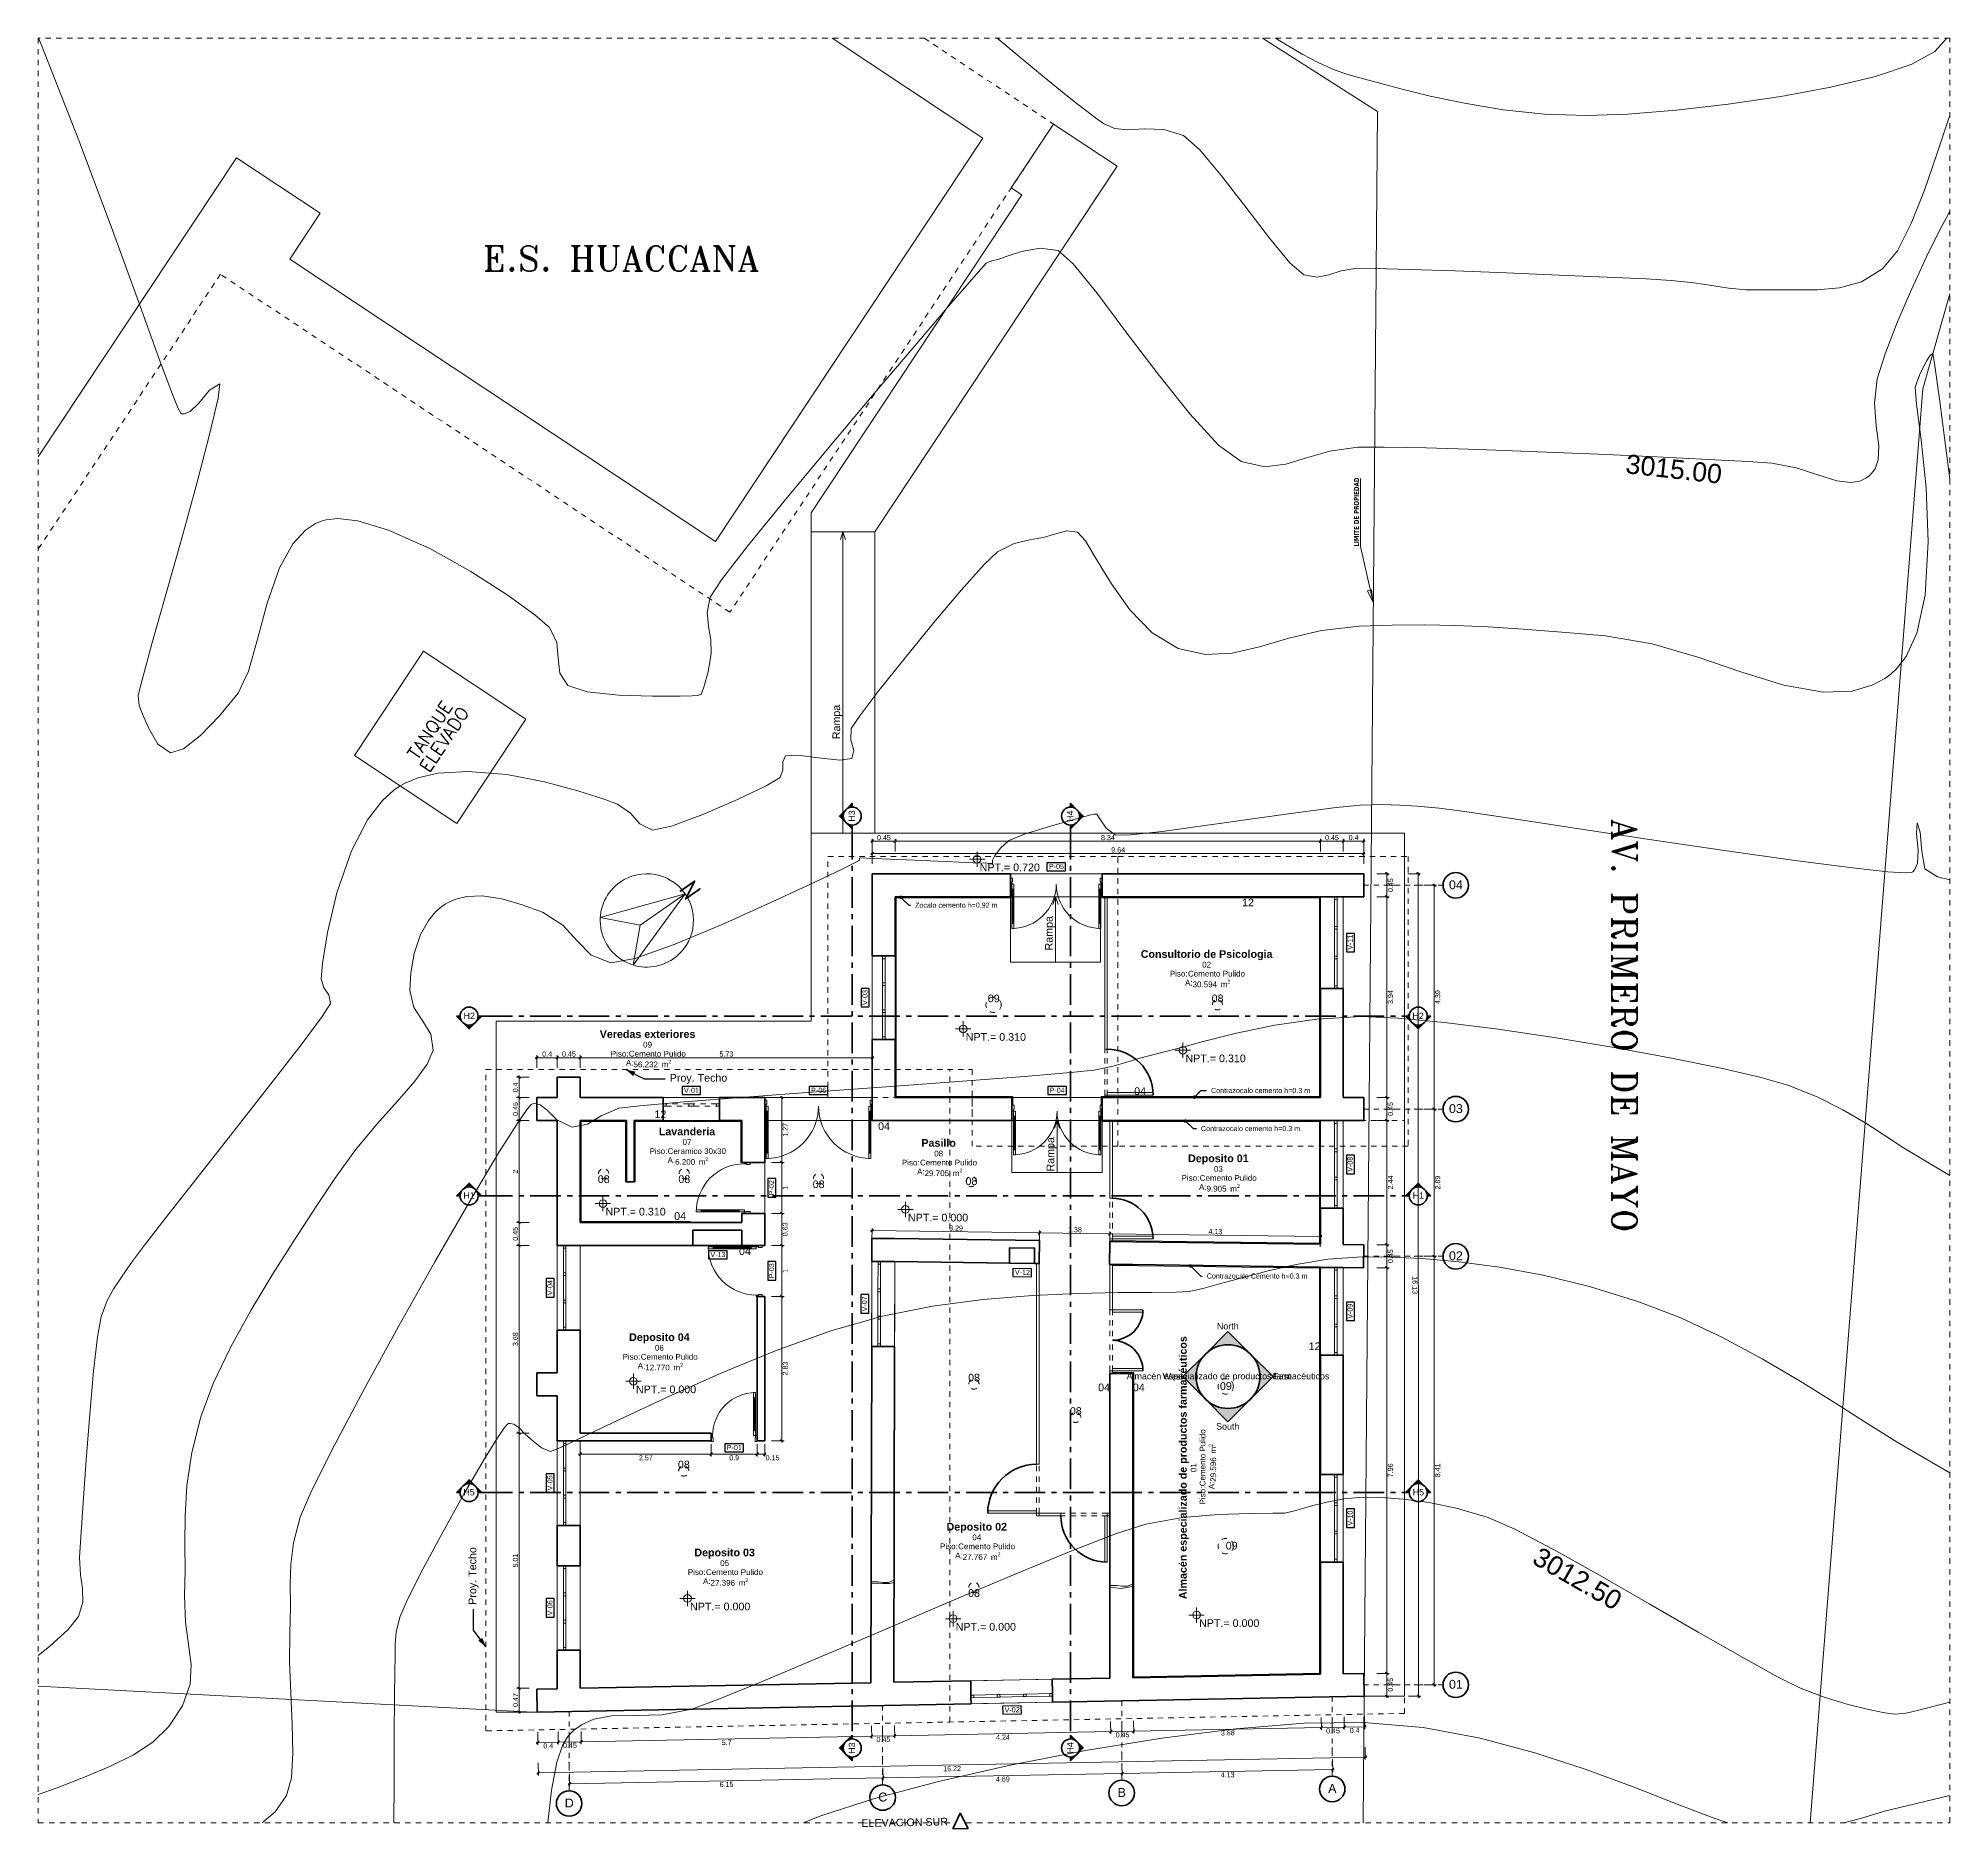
# Model space of a CAD drawing. Header units: metres. Extents: x 48 to 635, y -15 to 39.
# Drawn here: x 352.76 to 390.26, y 3.63 to 38.75 of the extents above; entities that cross this region are included whole.
import ezdxf

# ---------------------------------------------------------------- set-up
doc = ezdxf.new("R2010")
doc.units = ezdxf.units.M
doc.header["$MEASUREMENT"] = 0
for name, pattern in [('Dashed', [0.211667, 0.105833, -0.105833]), ('Dot & Dashed', [0.335139, 0.15875, -0.088194, 0, -0.088194]), ('Hidden Line', [0.15875, 0.105833, -0.052917]), ('Linea punta', [0.85, 0.6, -0.125, 0, -0.125]), ('Wipeout_Contour', [1, 0, -1])]:
    doc.linetypes.add(name, pattern=pattern)
for name, color, linetype in [('2D Drafting - General', 7, 'Continuous'), ('Annotation - Label', 7, 'Continuous'), ('Dimensioning - General', 7, 'Continuous'), ('Interior - Furniture', 7, 'Continuous'), ('Interior - Lamp', 7, 'Continuous'), ('Interior - Stair & Railing', 7, 'Continuous'), ('Marker - Elevation', 7, 'Continuous'), ('Marker - Interior Elevation', 7, 'Continuous'), ('Marker - Section', 7, 'Continuous'), ('Model Unit - Zone', 7, 'Continuous'), ('Shell - Roof', 7, 'Continuous'), ('Site & Landscape - Terrain', 7, 'Continuous'), ('Structural - Bearing', 7, 'Continuous'), ('Structural - Grid', 7, 'Continuous'), ('TOPO', 7, 'Continuous')]:
    doc.layers.add(name, color=color, linetype=linetype)
doc.styles.add('GENERATED_STYLE_1', font='')
doc.styles.add('GENERATED_STYLE_2', font='romant.shx')
doc.styles.add('GENERATED_STYLE_3', font='isocp.shx')
doc.styles.add('GENERATED_STYLE_4', font='')
doc.styles.add('GENERATED_STYLE_5', font='')
doc.styles.get('GENERATED_STYLE_1').set_extended_font_data('Arial')
doc.styles.get('GENERATED_STYLE_4').set_extended_font_data('Verdana', bold=True)
doc.styles.get('GENERATED_STYLE_5').set_extended_font_data('Arial', bold=True)
doc.dimstyles.new('GENERATED_STYLE__1', dxfattribs={"dimtxt": 0.1, "dimasz": 0.0475, "dimexe": 0.18, "dimexo": 0.2, "dimgap": 0.09, "dimtad": 3, "dimzin": 0, "dimdsep": 46, "dimtxsty": 'GENERATED_STYLE_1', "dimblk": 'ARROWHEAD_2', "dimblk1": 'ARROWHEAD_2', "dimblk2": 'ARROWHEAD_2', "dimcen": 0.09, "dimclrd": 256, "dimclre": 256, "dimclrt": 5, "dimazin": 0, "dimtfac": 1, "dimtdec": 4, "dimtmove": 0, "dimatfit": 3, "dimfxl": 1, "dimtolj": 1, "dimtzin": 0, "dimarcsym": 0})
doc.dimstyles.new('GENERATED_STYLE__2', dxfattribs={"dimtxt": 0.1, "dimasz": 0.0475, "dimexe": 0.18, "dimexo": 0.2, "dimgap": 0.09, "dimtad": 1, "dimzin": 0, "dimdsep": 46, "dimtxsty": 'GENERATED_STYLE_1', "dimblk": 'ARROWHEAD_2', "dimblk1": 'ARROWHEAD_2', "dimblk2": 'ARROWHEAD_2', "dimcen": 0.09, "dimclrd": 256, "dimclre": 256, "dimclrt": 5, "dimazin": 0, "dimtfac": 1, "dimtdec": 4, "dimtmove": 0, "dimatfit": 3, "dimfxl": 1, "dimtolj": 1, "dimtzin": 0, "dimarcsym": 0})
doc.dimstyles.new('GENERATED_STYLE__3', dxfattribs={"dimtxt": 0.1, "dimasz": 0.0475, "dimexe": 0.18, "dimexo": 0.2, "dimgap": 0.09, "dimtad": 1, "dimtih": 1, "dimtoh": 1, "dimzin": 0, "dimdsep": 46, "dimtxsty": 'GENERATED_STYLE_1', "dimblk": 'ARROWHEAD_2', "dimblk1": 'ARROWHEAD_2', "dimblk2": 'ARROWHEAD_2', "dimcen": 0.09, "dimclrd": 256, "dimclre": 256, "dimclrt": 5, "dimazin": 0, "dimtfac": 1, "dimtdec": 4, "dimtmove": 0, "dimatfit": 3, "dimfxl": 1, "dimtolj": 1, "dimtzin": 0, "dimarcsym": 0})
doc.dimstyles.new('GENERATED_STYLE__4', dxfattribs={"dimtxt": 0.18, "dimasz": 0.1824, "dimexe": 0.18, "dimexo": 0.0625, "dimgap": 0.09, "dimtad": 0, "dimtih": 1, "dimtoh": 1, "dimdec": 4, "dimzin": 0, "dimdsep": 46, "dimcen": 0.09, "dimadec": 0, "dimazin": 0, "dimtfac": 1, "dimtdec": 4, "dimtmove": 0, "dimatfit": 3, "dimldrblk": 'ARROWHEAD_5', "dimfxl": 1, "dimtolj": 1, "dimtzin": 0, "dimarcsym": 0})
doc.dimstyles.new('GENERATED_STYLE__5', dxfattribs={"dimtxt": 0.1, "dimasz": 0.0475, "dimexe": 0.18, "dimexo": 0.2, "dimgap": 0.09, "dimtad": 3, "dimtih": 1, "dimtoh": 1, "dimzin": 0, "dimdsep": 46, "dimtxsty": 'GENERATED_STYLE_1', "dimblk": 'ARROWHEAD_2', "dimblk1": 'ARROWHEAD_2', "dimblk2": 'ARROWHEAD_2', "dimcen": 0.09, "dimclrd": 256, "dimclre": 256, "dimclrt": 5, "dimazin": 0, "dimtfac": 1, "dimtdec": 4, "dimtmove": 0, "dimatfit": 3, "dimfxl": 1, "dimtolj": 1, "dimtzin": 0, "dimarcsym": 0})
doc.dimstyles.new('GENERATED_STYLE__6', dxfattribs={"dimtxt": 0.18, "dimasz": 0.1368, "dimexe": 0.18, "dimexo": 0.0625, "dimgap": 0.09, "dimtad": 0, "dimtih": 1, "dimtoh": 1, "dimdec": 4, "dimzin": 0, "dimdsep": 46, "dimcen": 0.09, "dimadec": 0, "dimazin": 0, "dimtfac": 1, "dimtdec": 4, "dimtmove": 0, "dimatfit": 3, "dimldrblk": 'ARROWHEAD_11', "dimfxl": 1, "dimtolj": 1, "dimtzin": 0, "dimarcsym": 0})

# ---------------------------------------------------------------- blocks, each defined once
blk = doc.blocks.new('*D81', base_point=(304.384, 0))
at = {"layer": 'Dimensioning - General', "color": 151, "linetype": 'Continuous', "lineweight": 20, "true_color": 0x80c2ff}
for p, q in [((369.092, 22.759), (369.123, 22.759)), ((369.123, 22.559), (369.123, 22.805)), ((369.123, 22.759), (378.763, 22.759)), ((378.763, 22.559), (378.763, 22.805)), ((378.763, 22.759), (378.793, 22.759))]:
    blk.add_line(p, q, dxfattribs=at)
at = {"layer": 'Dimensioning - General', "color": 7, "linetype": 'Continuous', "lineweight": 60}
for p, q in [((369.141, 22.79), (369.105, 22.727)), ((378.745, 22.727), (378.781, 22.79))]:
    blk.add_line(p, q, dxfattribs=at)
at = {"layer": 'Dimensioning - General', "color": 5, "lineweight": 25, "insert": (373.81, 22.779), "char_height": 0.1, "attachment_point": 7, "style": 'GENERATED_STYLE_1'}
blk.add_mtext('\\A1;{\\pql;\\fArial|b0|i0|c0|p34;9.64}', dxfattribs=at)
blk = doc.blocks.new('ARROWHEAD_2')
at = {"color": 0, "linetype": 'Continuous', "lineweight": 0}
for p, q in [((0, 0), (-1, 0)), ((-0.38, -0.66), (0.38, 0.66))]:
    blk.add_line(p, q, dxfattribs=at)
blk = doc.blocks.new('*D82', base_point=(304.384, 0))
at = {"layer": 'Dimensioning - General', "color": 151, "linetype": 'Continuous', "lineweight": 20, "true_color": 0x80c2ff}
for p, q in [((379.265, 6.68), (379.018, 6.68)), ((379.218, 6.23), (379.218, 6.68)), ((379.265, 6.23), (379.018, 6.23)), ((379.218, 6.2), (379.218, 6.23))]:
    blk.add_line(p, q, dxfattribs=at)
at = {"layer": 'Dimensioning - General', "color": 7, "linetype": 'Continuous', "lineweight": 60}
for p, q in [((379.187, 6.698), (379.249, 6.662)), ((379.187, 6.248), (379.249, 6.212))]:
    blk.add_line(p, q, dxfattribs=at)
at = {"layer": 'Dimensioning - General', "color": 5, "lineweight": 25, "insert": (379.338, 6.322), "char_height": 0.1, "attachment_point": 7, "rotation": 90, "style": 'GENERATED_STYLE_1'}
blk.add_mtext('\\A1;{\\pql;\\fArial|b0|i0|c0|p34;0.45}', dxfattribs=at)
blk = doc.blocks.new('*D83', base_point=(304.384, 0))
at = {"layer": 'Dimensioning - General', "color": 151, "linetype": 'Continuous', "lineweight": 20, "true_color": 0x80c2ff}
blk.add_line((379.265, 6.68), (379.018, 6.68), dxfattribs=at)
at = {"layer": 'Dimensioning - General', "color": 7, "linetype": 'Continuous', "lineweight": 60}
blk.add_line((379.187, 6.698), (379.249, 6.662), dxfattribs=at)
blk = doc.blocks.new('*D84', base_point=(304.384, 0))
at = {"layer": 'Dimensioning - General', "color": 151, "linetype": 'Continuous', "lineweight": 20, "true_color": 0x80c2ff}
for p, q in [((379.265, 14.635), (379.018, 14.635)), ((379.218, 6.68), (379.218, 14.635)), ((379.265, 6.68), (379.018, 6.68))]:
    blk.add_line(p, q, dxfattribs=at)
at = {"layer": 'Dimensioning - General', "color": 7, "linetype": 'Continuous', "lineweight": 60}
for p, q in [((379.187, 14.653), (379.249, 14.617)), ((379.187, 6.698), (379.249, 6.662))]:
    blk.add_line(p, q, dxfattribs=at)
at = {"layer": 'Dimensioning - General', "color": 5, "lineweight": 25, "insert": (379.338, 10.525), "char_height": 0.1, "attachment_point": 7, "rotation": 90, "style": 'GENERATED_STYLE_1'}
blk.add_mtext('\\A1;{\\pql;\\fArial|b0|i0|c0|p34;7.96}', dxfattribs=at)
blk = doc.blocks.new('*D85', base_point=(304.384, 0))
at = {"layer": 'Dimensioning - General', "color": 151, "linetype": 'Continuous', "lineweight": 20, "true_color": 0x80c2ff}
for p, q in [((379.265, 15.085), (379.018, 15.085)), ((379.218, 14.635), (379.218, 15.085)), ((379.265, 14.635), (379.018, 14.635))]:
    blk.add_line(p, q, dxfattribs=at)
at = {"layer": 'Dimensioning - General', "color": 7, "linetype": 'Continuous', "lineweight": 60}
for p, q in [((379.187, 15.103), (379.249, 15.067)), ((379.187, 14.653), (379.249, 14.617))]:
    blk.add_line(p, q, dxfattribs=at)
at = {"layer": 'Dimensioning - General', "color": 5, "lineweight": 25, "insert": (379.338, 14.727), "char_height": 0.1, "attachment_point": 7, "rotation": 90, "style": 'GENERATED_STYLE_1'}
blk.add_mtext('\\A1;{\\pql;\\fArial|b0|i0|c0|p34;0.45}', dxfattribs=at)
blk = doc.blocks.new('*D86', base_point=(304.384, 0))
at = {"layer": 'Dimensioning - General', "color": 151, "linetype": 'Continuous', "lineweight": 20, "true_color": 0x80c2ff}
blk.add_line((379.265, 15.085), (379.018, 15.085), dxfattribs=at)
at = {"layer": 'Dimensioning - General', "color": 7, "linetype": 'Continuous', "lineweight": 60}
blk.add_line((379.187, 15.103), (379.249, 15.067), dxfattribs=at)
blk = doc.blocks.new('*D87', base_point=(304.384, 0))
at = {"layer": 'Dimensioning - General', "color": 151, "linetype": 'Continuous', "lineweight": 20, "true_color": 0x80c2ff}
for p, q in [((379.265, 17.522), (379.018, 17.522)), ((379.218, 15.085), (379.218, 17.522)), ((379.265, 15.085), (379.018, 15.085))]:
    blk.add_line(p, q, dxfattribs=at)
at = {"layer": 'Dimensioning - General', "color": 7, "linetype": 'Continuous', "lineweight": 60}
for p, q in [((379.187, 17.54), (379.249, 17.504)), ((379.187, 15.103), (379.249, 15.067))]:
    blk.add_line(p, q, dxfattribs=at)
at = {"layer": 'Dimensioning - General', "color": 5, "lineweight": 25, "insert": (379.338, 16.171), "char_height": 0.1, "attachment_point": 7, "rotation": 90, "style": 'GENERATED_STYLE_1'}
blk.add_mtext('\\A1;{\\pql;\\fArial|b0|i0|c0|p34;2.44}', dxfattribs=at)
blk = doc.blocks.new('*D88', base_point=(304.384, 0))
at = {"layer": 'Dimensioning - General', "color": 151, "linetype": 'Continuous', "lineweight": 20, "true_color": 0x80c2ff}
for p, q in [((379.265, 17.972), (379.018, 17.972)), ((379.218, 17.522), (379.218, 17.972)), ((379.265, 17.522), (379.018, 17.522))]:
    blk.add_line(p, q, dxfattribs=at)
at = {"layer": 'Dimensioning - General', "color": 7, "linetype": 'Continuous', "lineweight": 60}
for p, q in [((379.187, 17.99), (379.249, 17.954)), ((379.187, 17.54), (379.249, 17.504))]:
    blk.add_line(p, q, dxfattribs=at)
at = {"layer": 'Dimensioning - General', "color": 5, "lineweight": 25, "insert": (379.338, 17.614), "char_height": 0.1, "attachment_point": 7, "rotation": 90, "style": 'GENERATED_STYLE_1'}
blk.add_mtext('\\A1;{\\pql;\\fArial|b0|i0|c0|p34;0.45}', dxfattribs=at)
blk = doc.blocks.new('*D89', base_point=(304.384, 0))
at = {"layer": 'Dimensioning - General', "color": 151, "linetype": 'Continuous', "lineweight": 20, "true_color": 0x80c2ff}
for p, q in [((379.265, 21.912), (379.018, 21.912)), ((379.218, 17.972), (379.218, 21.912)), ((379.265, 17.972), (379.018, 17.972))]:
    blk.add_line(p, q, dxfattribs=at)
at = {"layer": 'Dimensioning - General', "color": 7, "linetype": 'Continuous', "lineweight": 60}
for p, q in [((379.187, 21.93), (379.249, 21.894)), ((379.187, 17.99), (379.249, 17.954))]:
    blk.add_line(p, q, dxfattribs=at)
at = {"layer": 'Dimensioning - General', "color": 5, "lineweight": 25, "insert": (379.338, 19.809), "char_height": 0.1, "attachment_point": 7, "rotation": 90, "style": 'GENERATED_STYLE_1'}
blk.add_mtext('\\A1;{\\pql;\\fArial|b0|i0|c0|p34;3.94}', dxfattribs=at)
blk = doc.blocks.new('*D90', base_point=(304.384, 0))
at = {"layer": 'Dimensioning - General', "color": 151, "linetype": 'Continuous', "lineweight": 20, "true_color": 0x80c2ff}
blk.add_line((379.265, 21.912), (379.018, 21.912), dxfattribs=at)
at = {"layer": 'Dimensioning - General', "color": 7, "linetype": 'Continuous', "lineweight": 60}
blk.add_line((379.187, 21.93), (379.249, 21.894), dxfattribs=at)
blk = doc.blocks.new('*D91', base_point=(304.384, 0))
at = {"layer": 'Dimensioning - General', "color": 151, "linetype": 'Continuous', "lineweight": 20, "true_color": 0x80c2ff}
for p, q in [((379.265, 22.362), (379.018, 22.362)), ((379.218, 22.362), (379.218, 22.393)), ((379.218, 21.912), (379.218, 22.362)), ((379.265, 21.912), (379.018, 21.912))]:
    blk.add_line(p, q, dxfattribs=at)
at = {"layer": 'Dimensioning - General', "color": 7, "linetype": 'Continuous', "lineweight": 60}
for p, q in [((379.249, 22.344), (379.187, 22.38)), ((379.187, 21.93), (379.249, 21.894))]:
    blk.add_line(p, q, dxfattribs=at)
at = {"layer": 'Dimensioning - General', "color": 5, "lineweight": 25, "insert": (379.338, 22.004), "char_height": 0.1, "attachment_point": 7, "rotation": 90, "style": 'GENERATED_STYLE_1'}
blk.add_mtext('\\A1;{\\pql;\\fArial|b0|i0|c0|p34;0.45}', dxfattribs=at)
blk = doc.blocks.new('*D92', base_point=(304.384, 0))
at = {"layer": 'Dimensioning - General', "color": 151, "linetype": 'Continuous', "lineweight": 20, "true_color": 0x80c2ff}
for p, q in [((362.532, 5.324), (362.563, 5.324)), ((362.563, 5.277), (362.559, 5.524)), ((362.563, 5.324), (362.963, 5.332)), ((362.963, 5.285), (362.959, 5.532)), ((362.963, 5.332), (363.413, 5.34))]:
    blk.add_line(p, q, dxfattribs=at)
at = {"layer": 'Dimensioning - General', "color": 7, "linetype": 'Continuous', "lineweight": 60}
for p, q in [((362.58, 5.356), (362.545, 5.293)), ((362.98, 5.363), (362.945, 5.3))]:
    blk.add_line(p, q, dxfattribs=at)
at = {"layer": 'Dimensioning - General', "color": 5, "lineweight": 25, "insert": (362.67, 5.206), "char_height": 0.1, "attachment_point": 7, "rotation": 1.0914, "style": 'GENERATED_STYLE_1'}
blk.add_mtext('\\A1;{\\pql;\\fArial|b0|i0|c0|p34;0.4}', dxfattribs=at)
blk = doc.blocks.new('*D93', base_point=(304.384, 0))
at = {"layer": 'Dimensioning - General', "color": 7, "linetype": 'Continuous', "lineweight": 60}
for p, q in [((362.98, 5.363), (362.945, 5.3)), ((363.43, 5.372), (363.395, 5.309))]:
    blk.add_line(p, q, dxfattribs=at)
at = {"layer": 'Dimensioning - General', "color": 151, "linetype": 'Continuous', "lineweight": 20, "true_color": 0x80c2ff}
for p, q in [((362.963, 5.332), (363.413, 5.34)), ((363.413, 5.293), (363.409, 5.54)), ((363.413, 5.34), (369.113, 5.449))]:
    blk.add_line(p, q, dxfattribs=at)
at = {"layer": 'Dimensioning - General', "color": 5, "lineweight": 25, "insert": (363.057, 5.213), "char_height": 0.1, "attachment_point": 7, "rotation": 1.0914, "style": 'GENERATED_STYLE_1'}
blk.add_mtext('\\A1;{\\pql;\\fArial|b0|i0|c0|p34;0.45}', dxfattribs=at)
blk = doc.blocks.new('*D94', base_point=(304.384, 0))
at = {"layer": 'Dimensioning - General', "color": 151, "linetype": 'Continuous', "lineweight": 20, "true_color": 0x80c2ff}
for p, q in [((369.113, 5.402), (369.109, 5.649)), ((363.413, 5.34), (369.113, 5.449)), ((369.113, 5.449), (369.563, 5.457))]:
    blk.add_line(p, q, dxfattribs=at)
at = {"layer": 'Dimensioning - General', "color": 7, "linetype": 'Continuous', "lineweight": 60}
for p, q in [((363.43, 5.372), (363.395, 5.309)), ((369.13, 5.48), (369.095, 5.417))]:
    blk.add_line(p, q, dxfattribs=at)
at = {"layer": 'Dimensioning - General', "color": 5, "lineweight": 25, "insert": (366.17, 5.273), "char_height": 0.1, "attachment_point": 7, "rotation": 1.0914, "style": 'GENERATED_STYLE_1'}
blk.add_mtext('\\A1;{\\pql;\\fArial|b0|i0|c0|p34;5.7}', dxfattribs=at)
blk = doc.blocks.new('*D95', base_point=(304.384, 0))
at = {"layer": 'Dimensioning - General', "color": 151, "linetype": 'Continuous', "lineweight": 20, "true_color": 0x80c2ff}
for p, q in [((369.563, 5.411), (369.559, 5.657)), ((369.113, 5.449), (369.563, 5.457)), ((369.563, 5.457), (373.803, 5.538))]:
    blk.add_line(p, q, dxfattribs=at)
at = {"layer": 'Dimensioning - General', "color": 7, "linetype": 'Continuous', "lineweight": 60}
for p, q in [((369.13, 5.48), (369.095, 5.417)), ((369.58, 5.489), (369.545, 5.426))]:
    blk.add_line(p, q, dxfattribs=at)
at = {"layer": 'Dimensioning - General', "color": 5, "lineweight": 25, "insert": (369.207, 5.331), "char_height": 0.1, "attachment_point": 7, "rotation": 1.0914, "style": 'GENERATED_STYLE_1'}
blk.add_mtext('\\A1;{\\pql;\\fArial|b0|i0|c0|p34;0.45}', dxfattribs=at)
blk = doc.blocks.new('*D96', base_point=(304.384, 0))
at = {"layer": 'Dimensioning - General', "color": 151, "linetype": 'Continuous', "lineweight": 20, "true_color": 0x80c2ff}
for p, q in [((373.803, 5.491), (373.799, 5.738)), ((369.563, 5.457), (373.803, 5.538)), ((373.803, 5.538), (374.253, 5.547))]:
    blk.add_line(p, q, dxfattribs=at)
at = {"layer": 'Dimensioning - General', "color": 7, "linetype": 'Continuous', "lineweight": 60}
for p, q in [((369.58, 5.489), (369.545, 5.426)), ((373.82, 5.57), (373.785, 5.507))]:
    blk.add_line(p, q, dxfattribs=at)
at = {"layer": 'Dimensioning - General', "color": 5, "lineweight": 25, "insert": (371.552, 5.375), "char_height": 0.1, "attachment_point": 7, "rotation": 1.0914, "style": 'GENERATED_STYLE_1'}
blk.add_mtext('\\A1;{\\pql;\\fArial|b0|i0|c0|p34;4.24}', dxfattribs=at)
blk = doc.blocks.new('*D97', base_point=(304.384, 0))
at = {"layer": 'Dimensioning - General', "color": 151, "linetype": 'Continuous', "lineweight": 20, "true_color": 0x80c2ff}
for p, q in [((374.253, 5.5), (374.249, 5.747)), ((373.803, 5.538), (374.253, 5.547)), ((374.253, 5.547), (377.933, 5.617))]:
    blk.add_line(p, q, dxfattribs=at)
at = {"layer": 'Dimensioning - General', "color": 7, "linetype": 'Continuous', "lineweight": 60}
for p, q in [((373.82, 5.57), (373.785, 5.507)), ((374.27, 5.578), (374.235, 5.515))]:
    blk.add_line(p, q, dxfattribs=at)
at = {"layer": 'Dimensioning - General', "color": 5, "lineweight": 25, "insert": (373.897, 5.42), "char_height": 0.1, "attachment_point": 7, "rotation": 1.0914, "style": 'GENERATED_STYLE_1'}
blk.add_mtext('\\A1;{\\pql;\\fArial|b0|i0|c0|p34;0.45}', dxfattribs=at)
blk = doc.blocks.new('*D98', base_point=(304.384, 0))
at = {"layer": 'Dimensioning - General', "color": 7, "linetype": 'Continuous', "lineweight": 60}
for p, q in [((377.95, 5.648), (377.915, 5.585)), ((374.27, 5.578), (374.235, 5.515))]:
    blk.add_line(p, q, dxfattribs=at)
at = {"layer": 'Dimensioning - General', "color": 151, "linetype": 'Continuous', "lineweight": 20, "true_color": 0x80c2ff}
for p, q in [((377.933, 5.57), (377.929, 5.817)), ((377.933, 5.617), (378.383, 5.625)), ((374.253, 5.547), (377.933, 5.617))]:
    blk.add_line(p, q, dxfattribs=at)
at = {"layer": 'Dimensioning - General', "color": 5, "lineweight": 25, "insert": (375.962, 5.459), "char_height": 0.1, "attachment_point": 7, "rotation": 1.0914, "style": 'GENERATED_STYLE_1'}
blk.add_mtext('\\A1;{\\pql;\\fArial|b0|i0|c0|p34;3.68}', dxfattribs=at)
blk = doc.blocks.new('*D99', base_point=(304.384, 0))
at = {"layer": 'Dimensioning - General', "color": 7, "linetype": 'Continuous', "lineweight": 60}
for p, q in [((377.95, 5.648), (377.915, 5.585)), ((378.4, 5.657), (378.365, 5.594))]:
    blk.add_line(p, q, dxfattribs=at)
at = {"layer": 'Dimensioning - General', "color": 151, "linetype": 'Continuous', "lineweight": 20, "true_color": 0x80c2ff}
for p, q in [((377.933, 5.617), (378.383, 5.625)), ((378.383, 5.579), (378.379, 5.825)), ((378.383, 5.625), (378.782, 5.633))]:
    blk.add_line(p, q, dxfattribs=at)
at = {"layer": 'Dimensioning - General', "color": 5, "lineweight": 25, "insert": (378.027, 5.499), "char_height": 0.1, "attachment_point": 7, "rotation": 1.0914, "style": 'GENERATED_STYLE_1'}
blk.add_mtext('\\A1;{\\pql;\\fArial|b0|i0|c0|p34;0.45}', dxfattribs=at)
blk = doc.blocks.new('*D100', base_point=(304.384, 0))
at = {"layer": 'Dimensioning - General', "color": 7, "linetype": 'Continuous', "lineweight": 60}
for p, q in [((378.4, 5.657), (378.365, 5.594)), ((378.765, 5.601), (378.8, 5.665))]:
    blk.add_line(p, q, dxfattribs=at)
at = {"layer": 'Dimensioning - General', "color": 151, "linetype": 'Continuous', "lineweight": 20, "true_color": 0x80c2ff}
for p, q in [((378.383, 5.625), (378.782, 5.633)), ((378.783, 5.586), (378.779, 5.833)), ((378.782, 5.633), (378.813, 5.634))]:
    blk.add_line(p, q, dxfattribs=at)
at = {"layer": 'Dimensioning - General', "color": 5, "lineweight": 25, "insert": (378.49, 5.507), "char_height": 0.1, "attachment_point": 7, "rotation": 1.0914, "style": 'GENERATED_STYLE_1'}
blk.add_mtext('\\A1;{\\pql;\\fArial|b0|i0|c0|p34;0.4}', dxfattribs=at)
blk = doc.blocks.new('*D101', base_point=(304.384, 0))
at = {"layer": 'Dimensioning - General', "color": 151, "linetype": 'Continuous', "lineweight": 20, "true_color": 0x80c2ff}
for p, q in [((369.092, 23.001), (369.123, 23.001)), ((369.123, 22.801), (369.123, 23.048)), ((369.123, 23.001), (369.573, 23.001)), ((369.573, 22.801), (369.573, 23.048))]:
    blk.add_line(p, q, dxfattribs=at)
at = {"layer": 'Dimensioning - General', "color": 7, "linetype": 'Continuous', "lineweight": 60}
for p, q in [((369.141, 23.032), (369.105, 22.969)), ((369.591, 23.032), (369.555, 22.969))]:
    blk.add_line(p, q, dxfattribs=at)
at = {"layer": 'Dimensioning - General', "color": 5, "lineweight": 25, "insert": (369.215, 23.021), "char_height": 0.1, "attachment_point": 7, "style": 'GENERATED_STYLE_1'}
blk.add_mtext('\\A1;{\\pql;\\fArial|b0|i0|c0|p34;0.45}', dxfattribs=at)
blk = doc.blocks.new('*D102', base_point=(304.384, 0))
at = {"layer": 'Dimensioning - General', "color": 7, "linetype": 'Continuous', "lineweight": 60}
blk.add_line((369.591, 23.032), (369.555, 22.969), dxfattribs=at)
at = {"layer": 'Dimensioning - General', "color": 151, "linetype": 'Continuous', "lineweight": 20, "true_color": 0x80c2ff}
blk.add_line((369.573, 22.801), (369.573, 23.048), dxfattribs=at)
blk = doc.blocks.new('*D103', base_point=(304.384, 0))
at = {"layer": 'Dimensioning - General', "color": 7, "linetype": 'Continuous', "lineweight": 60}
for p, q in [((369.591, 23.032), (369.555, 22.969)), ((377.931, 23.032), (377.895, 22.969))]:
    blk.add_line(p, q, dxfattribs=at)
at = {"layer": 'Dimensioning - General', "color": 151, "linetype": 'Continuous', "lineweight": 20, "true_color": 0x80c2ff}
for p, q in [((369.573, 22.801), (369.573, 23.048)), ((369.573, 23.001), (377.913, 23.001)), ((377.913, 22.801), (377.913, 23.048))]:
    blk.add_line(p, q, dxfattribs=at)
at = {"layer": 'Dimensioning - General', "color": 5, "lineweight": 25, "insert": (373.61, 23.021), "char_height": 0.1, "attachment_point": 7, "style": 'GENERATED_STYLE_1'}
blk.add_mtext('\\A1;{\\pql;\\fArial|b0|i0|c0|p34;8.34}', dxfattribs=at)
blk = doc.blocks.new('*D104', base_point=(304.384, 0))
at = {"layer": 'Dimensioning - General', "color": 7, "linetype": 'Continuous', "lineweight": 60}
for p, q in [((377.931, 23.032), (377.895, 22.969)), ((378.381, 23.032), (378.345, 22.969))]:
    blk.add_line(p, q, dxfattribs=at)
at = {"layer": 'Dimensioning - General', "color": 151, "linetype": 'Continuous', "lineweight": 20, "true_color": 0x80c2ff}
for p, q in [((377.913, 22.801), (377.913, 23.048)), ((377.913, 23.001), (378.363, 23.001)), ((378.363, 22.801), (378.363, 23.048))]:
    blk.add_line(p, q, dxfattribs=at)
at = {"layer": 'Dimensioning - General', "color": 5, "lineweight": 25, "insert": (378.005, 23.021), "char_height": 0.1, "attachment_point": 7, "style": 'GENERATED_STYLE_1'}
blk.add_mtext('\\A1;{\\pql;\\fArial|b0|i0|c0|p34;0.45}', dxfattribs=at)
blk = doc.blocks.new('*D105', base_point=(304.384, 0))
at = {"layer": 'Dimensioning - General', "color": 7, "linetype": 'Continuous', "lineweight": 60}
for p, q in [((378.381, 23.032), (378.345, 22.969)), ((378.745, 22.969), (378.781, 23.032))]:
    blk.add_line(p, q, dxfattribs=at)
at = {"layer": 'Dimensioning - General', "color": 151, "linetype": 'Continuous', "lineweight": 20, "true_color": 0x80c2ff}
for p, q in [((378.363, 22.801), (378.363, 23.048)), ((378.363, 23.001), (378.763, 23.001)), ((378.763, 22.801), (378.763, 23.048)), ((378.763, 23.001), (378.793, 23.001))]:
    blk.add_line(p, q, dxfattribs=at)
at = {"layer": 'Dimensioning - General', "color": 5, "lineweight": 25, "insert": (378.467, 23.021), "char_height": 0.1, "attachment_point": 7, "style": 'GENERATED_STYLE_1'}
blk.add_mtext('\\A1;{\\pql;\\fArial|b0|i0|c0|p34;0.4}', dxfattribs=at)
blk = doc.blocks.new('*D106', base_point=(304.384, 0))
at = {"layer": 'Dimensioning - General', "color": 151, "linetype": 'Continuous', "lineweight": 20, "true_color": 0x80c2ff}
for p, q in [((362.393, 6.387), (362.146, 6.387)), ((362.193, 5.921), (362.193, 6.387)), ((362.393, 5.921), (362.146, 5.921)), ((362.193, 5.891), (362.193, 5.921))]:
    blk.add_line(p, q, dxfattribs=at)
at = {"layer": 'Dimensioning - General', "color": 7, "linetype": 'Continuous', "lineweight": 60}
for p, q in [((362.161, 6.405), (362.224, 6.369)), ((362.161, 5.939), (362.224, 5.903))]:
    blk.add_line(p, q, dxfattribs=at)
at = {"layer": 'Dimensioning - General', "color": 5, "lineweight": 25, "insert": (362.173, 6.021), "char_height": 0.1, "attachment_point": 7, "rotation": 90, "style": 'GENERATED_STYLE_1'}
blk.add_mtext('\\A1;{\\pql;\\fArial|b0|i0|c0|p34;0.47}', dxfattribs=at)
blk = doc.blocks.new('*D107', base_point=(304.384, 0))
at = {"layer": 'Dimensioning - General', "color": 151, "linetype": 'Continuous', "lineweight": 20, "true_color": 0x80c2ff}
for p, q in [((362.193, 6.387), (362.193, 11.392)), ((362.393, 6.387), (362.146, 6.387))]:
    blk.add_line(p, q, dxfattribs=at)
at = {"layer": 'Dimensioning - General', "color": 7, "linetype": 'Continuous', "lineweight": 60}
blk.add_line((362.161, 6.405), (362.224, 6.369), dxfattribs=at)
blk = doc.blocks.new('*D108', base_point=(304.384, 0))
at = {"layer": 'Dimensioning - General', "color": 151, "linetype": 'Continuous', "lineweight": 20, "true_color": 0x80c2ff}
for p, q in [((362.393, 11.392), (362.146, 11.392)), ((362.193, 6.387), (362.193, 11.392))]:
    blk.add_line(p, q, dxfattribs=at)
at = {"layer": 'Dimensioning - General', "color": 7, "linetype": 'Continuous', "lineweight": 60}
for p, q in [((362.161, 11.41), (362.224, 11.374)), ((362.161, 6.405), (362.224, 6.369))]:
    blk.add_line(p, q, dxfattribs=at)
at = {"layer": 'Dimensioning - General', "color": 5, "lineweight": 25, "insert": (362.173, 8.757), "char_height": 0.1, "attachment_point": 7, "rotation": 90, "style": 'GENERATED_STYLE_1'}
blk.add_mtext('\\A1;{\\pql;\\fArial|b0|i0|c0|p34;5.01}', dxfattribs=at)
blk = doc.blocks.new('*D109', base_point=(304.384, 0))
at = {"layer": 'Dimensioning - General', "color": 7, "linetype": 'Continuous', "lineweight": 60}
blk.add_line((362.161, 11.41), (362.224, 11.374), dxfattribs=at)
blk = doc.blocks.new('*D110', base_point=(304.384, 0))
at = {"layer": 'Dimensioning - General', "color": 151, "linetype": 'Continuous', "lineweight": 20, "true_color": 0x80c2ff}
for p, q in [((362.393, 15.072), (362.146, 15.072)), ((362.193, 11.392), (362.193, 15.072))]:
    blk.add_line(p, q, dxfattribs=at)
at = {"layer": 'Dimensioning - General', "color": 7, "linetype": 'Continuous', "lineweight": 60}
for p, q in [((362.161, 15.09), (362.224, 15.054)), ((362.161, 11.41), (362.224, 11.374))]:
    blk.add_line(p, q, dxfattribs=at)
at = {"layer": 'Dimensioning - General', "color": 5, "lineweight": 25, "insert": (362.173, 13.099), "char_height": 0.1, "attachment_point": 7, "rotation": 90, "style": 'GENERATED_STYLE_1'}
blk.add_mtext('\\A1;{\\pql;\\fArial|b0|i0|c0|p34;3.68}', dxfattribs=at)
blk = doc.blocks.new('*D111', base_point=(304.384, 0))
at = {"layer": 'Dimensioning - General', "color": 151, "linetype": 'Continuous', "lineweight": 20, "true_color": 0x80c2ff}
for p, q in [((362.393, 15.522), (362.146, 15.522)), ((362.193, 15.072), (362.193, 15.522)), ((362.393, 15.072), (362.146, 15.072))]:
    blk.add_line(p, q, dxfattribs=at)
at = {"layer": 'Dimensioning - General', "color": 7, "linetype": 'Continuous', "lineweight": 60}
for p, q in [((362.161, 15.54), (362.224, 15.504)), ((362.161, 15.09), (362.224, 15.054))]:
    blk.add_line(p, q, dxfattribs=at)
at = {"layer": 'Dimensioning - General', "color": 5, "lineweight": 25, "insert": (362.173, 15.164), "char_height": 0.1, "attachment_point": 7, "rotation": 90, "style": 'GENERATED_STYLE_1'}
blk.add_mtext('\\A1;{\\pql;\\fArial|b0|i0|c0|p34;0.45}', dxfattribs=at)
blk = doc.blocks.new('*D112', base_point=(304.384, 0))
at = {"layer": 'Dimensioning - General', "color": 151, "linetype": 'Continuous', "lineweight": 20, "true_color": 0x80c2ff}
for p, q in [((362.393, 17.522), (362.146, 17.522)), ((362.193, 15.522), (362.193, 17.522)), ((362.393, 15.522), (362.146, 15.522))]:
    blk.add_line(p, q, dxfattribs=at)
at = {"layer": 'Dimensioning - General', "color": 7, "linetype": 'Continuous', "lineweight": 60}
for p, q in [((362.161, 17.54), (362.224, 17.504)), ((362.161, 15.54), (362.224, 15.504))]:
    blk.add_line(p, q, dxfattribs=at)
at = {"layer": 'Dimensioning - General', "color": 5, "lineweight": 25, "insert": (362.173, 16.484), "char_height": 0.1, "attachment_point": 7, "rotation": 90, "style": 'GENERATED_STYLE_1'}
blk.add_mtext('\\A1;{\\pql;\\fArial|b0|i0|c0|p34;2}', dxfattribs=at)
blk = doc.blocks.new('*D113', base_point=(304.384, 0))
at = {"layer": 'Dimensioning - General', "color": 151, "linetype": 'Continuous', "lineweight": 20, "true_color": 0x80c2ff}
for p, q in [((362.393, 17.972), (362.146, 17.972)), ((362.193, 17.522), (362.193, 17.972)), ((362.393, 17.522), (362.146, 17.522))]:
    blk.add_line(p, q, dxfattribs=at)
at = {"layer": 'Dimensioning - General', "color": 7, "linetype": 'Continuous', "lineweight": 60}
for p, q in [((362.161, 17.99), (362.224, 17.954)), ((362.161, 17.54), (362.224, 17.504))]:
    blk.add_line(p, q, dxfattribs=at)
at = {"layer": 'Dimensioning - General', "color": 5, "lineweight": 25, "insert": (362.173, 17.614), "char_height": 0.1, "attachment_point": 7, "rotation": 90, "style": 'GENERATED_STYLE_1'}
blk.add_mtext('\\A1;{\\pql;\\fArial|b0|i0|c0|p34;0.45}', dxfattribs=at)
blk = doc.blocks.new('*D114', base_point=(304.384, 0))
at = {"layer": 'Dimensioning - General', "color": 7, "linetype": 'Continuous', "lineweight": 60}
for p, q in [((362.224, 18.354), (362.161, 18.39)), ((362.161, 17.99), (362.224, 17.954))]:
    blk.add_line(p, q, dxfattribs=at)
at = {"layer": 'Dimensioning - General', "color": 151, "linetype": 'Continuous', "lineweight": 20, "true_color": 0x80c2ff}
for p, q in [((362.193, 18.372), (362.193, 18.403)), ((362.393, 18.372), (362.146, 18.372)), ((362.193, 17.972), (362.193, 18.372)), ((362.393, 17.972), (362.146, 17.972))]:
    blk.add_line(p, q, dxfattribs=at)
at = {"layer": 'Dimensioning - General', "color": 5, "lineweight": 25, "insert": (362.173, 18.077), "char_height": 0.1, "attachment_point": 7, "rotation": 90, "style": 'GENERATED_STYLE_1'}
blk.add_mtext('\\A1;{\\pql;\\fArial|b0|i0|c0|p34;0.4}', dxfattribs=at)
blk = doc.blocks.new('*D115', base_point=(304.384, 0))
at = {"layer": 'Dimensioning - General', "color": 151, "linetype": 'Continuous', "lineweight": 20, "true_color": 0x80c2ff}
for p, q in [((362.512, 18.756), (362.543, 18.756)), ((362.543, 18.556), (362.543, 18.802)), ((362.543, 18.756), (362.943, 18.756)), ((362.943, 18.556), (362.943, 18.802))]:
    blk.add_line(p, q, dxfattribs=at)
at = {"layer": 'Dimensioning - General', "color": 7, "linetype": 'Continuous', "lineweight": 60}
for p, q in [((362.561, 18.787), (362.525, 18.724)), ((362.961, 18.787), (362.925, 18.724))]:
    blk.add_line(p, q, dxfattribs=at)
at = {"layer": 'Dimensioning - General', "color": 5, "lineweight": 25, "insert": (362.647, 18.776), "char_height": 0.1, "attachment_point": 7, "style": 'GENERATED_STYLE_1'}
blk.add_mtext('\\A1;{\\pql;\\fArial|b0|i0|c0|p34;0.4}', dxfattribs=at)
blk = doc.blocks.new('*D116', base_point=(304.384, 0))
at = {"layer": 'Dimensioning - General', "color": 7, "linetype": 'Continuous', "lineweight": 60}
for p, q in [((362.961, 18.787), (362.925, 18.724)), ((363.411, 18.787), (363.375, 18.724))]:
    blk.add_line(p, q, dxfattribs=at)
at = {"layer": 'Dimensioning - General', "color": 151, "linetype": 'Continuous', "lineweight": 20, "true_color": 0x80c2ff}
for p, q in [((362.943, 18.556), (362.943, 18.802)), ((362.943, 18.756), (363.393, 18.756)), ((363.393, 18.556), (363.393, 18.802))]:
    blk.add_line(p, q, dxfattribs=at)
at = {"layer": 'Dimensioning - General', "color": 5, "lineweight": 25, "insert": (363.035, 18.776), "char_height": 0.1, "attachment_point": 7, "style": 'GENERATED_STYLE_1'}
blk.add_mtext('\\A1;{\\pql;\\fArial|b0|i0|c0|p34;0.45}', dxfattribs=at)
blk = doc.blocks.new('*D117', base_point=(304.384, 0))
at = {"layer": 'Dimensioning - General', "color": 7, "linetype": 'Continuous', "lineweight": 60}
for p, q in [((363.411, 18.787), (363.375, 18.724)), ((369.105, 18.724), (369.141, 18.787))]:
    blk.add_line(p, q, dxfattribs=at)
at = {"layer": 'Dimensioning - General', "color": 151, "linetype": 'Continuous', "lineweight": 20, "true_color": 0x80c2ff}
for p, q in [((363.393, 18.556), (363.393, 18.802)), ((363.393, 18.756), (369.123, 18.756)), ((369.123, 18.556), (369.123, 18.802)), ((369.123, 18.756), (369.153, 18.756))]:
    blk.add_line(p, q, dxfattribs=at)
at = {"layer": 'Dimensioning - General', "color": 5, "lineweight": 25, "insert": (366.125, 18.776), "char_height": 0.1, "attachment_point": 7, "style": 'GENERATED_STYLE_1'}
blk.add_mtext('\\A1;{\\pql;\\fArial|b0|i0|c0|p34;5.73}', dxfattribs=at)
blk = doc.blocks.new('*D118', base_point=(304.384, 0))
at = {"layer": 'Dimensioning - General', "color": 151, "linetype": 'Continuous', "lineweight": 20, "true_color": 0x80c2ff}
for p, q in [((380.192, 14.86), (379.945, 14.86)), ((380.145, 6.455), (380.145, 14.86)), ((380.192, 6.455), (379.945, 6.455)), ((380.145, 6.424), (380.145, 6.455))]:
    blk.add_line(p, q, dxfattribs=at)
at = {"layer": 'Dimensioning - General', "color": 7, "linetype": 'Continuous', "lineweight": 60}
for p, q in [((380.114, 14.878), (380.176, 14.842)), ((380.114, 6.473), (380.176, 6.437))]:
    blk.add_line(p, q, dxfattribs=at)
at = {"layer": 'Dimensioning - General', "color": 5, "lineweight": 25, "insert": (380.265, 10.525), "char_height": 0.1, "attachment_point": 7, "rotation": 90, "style": 'GENERATED_STYLE_1'}
blk.add_mtext('\\A1;{\\pql;\\fArial|b0|i0|c0|p34;8.41}', dxfattribs=at)
blk = doc.blocks.new('*D119', base_point=(304.384, 0))
at = {"layer": 'Dimensioning - General', "color": 151, "linetype": 'Continuous', "lineweight": 20, "true_color": 0x80c2ff}
for p, q in [((380.192, 17.747), (379.945, 17.747)), ((380.145, 14.86), (380.145, 17.747)), ((380.192, 14.86), (379.945, 14.86))]:
    blk.add_line(p, q, dxfattribs=at)
at = {"layer": 'Dimensioning - General', "color": 7, "linetype": 'Continuous', "lineweight": 60}
for p, q in [((380.114, 17.765), (380.176, 17.729)), ((380.114, 14.878), (380.176, 14.842))]:
    blk.add_line(p, q, dxfattribs=at)
at = {"layer": 'Dimensioning - General', "color": 5, "lineweight": 25, "insert": (380.265, 16.171), "char_height": 0.1, "attachment_point": 7, "rotation": 90, "style": 'GENERATED_STYLE_1'}
blk.add_mtext('\\A1;{\\pql;\\fArial|b0|i0|c0|p34;2.89}', dxfattribs=at)
blk = doc.blocks.new('*D120', base_point=(304.384, 0))
at = {"layer": 'Dimensioning - General', "color": 151, "linetype": 'Continuous', "lineweight": 20, "true_color": 0x80c2ff}
for p, q in [((380.192, 22.137), (379.945, 22.137)), ((380.145, 22.137), (380.145, 22.168)), ((380.145, 17.747), (380.145, 22.137)), ((380.192, 17.747), (379.945, 17.747))]:
    blk.add_line(p, q, dxfattribs=at)
at = {"layer": 'Dimensioning - General', "color": 7, "linetype": 'Continuous', "lineweight": 60}
for p, q in [((380.176, 22.119), (380.114, 22.155)), ((380.114, 17.765), (380.176, 17.729))]:
    blk.add_line(p, q, dxfattribs=at)
at = {"layer": 'Dimensioning - General', "color": 5, "lineweight": 25, "insert": (380.265, 19.809), "char_height": 0.1, "attachment_point": 7, "rotation": 90, "style": 'GENERATED_STYLE_1'}
blk.add_mtext('\\A1;{\\pql;\\fArial|b0|i0|c0|p34;4.39}', dxfattribs=at)
blk = doc.blocks.new('*D121', base_point=(304.384, 0))
at = {"layer": 'Dimensioning - General', "color": 151, "linetype": 'Continuous', "lineweight": 20, "true_color": 0x80c2ff}
for p, q in [((379.632, 22.363), (379.879, 22.363)), ((379.832, 22.393), (379.832, 22.363)), ((379.832, 22.363), (379.84, 6.231)), ((379.64, 6.231), (379.887, 6.231)), ((379.84, 6.231), (379.84, 6.2))]:
    blk.add_line(p, q, dxfattribs=at)
at = {"layer": 'Dimensioning - General', "color": 7, "linetype": 'Continuous', "lineweight": 60}
for p, q in [((379.863, 22.345), (379.801, 22.381)), ((379.809, 6.249), (379.872, 6.213))]:
    blk.add_line(p, q, dxfattribs=at)
at = {"layer": 'Dimensioning - General', "color": 5, "lineweight": 25, "insert": (379.716, 14.468), "char_height": 0.1, "attachment_point": 7, "rotation": 270.0302, "style": 'GENERATED_STYLE_1'}
blk.add_mtext('\\A1;{\\pql;\\fArial|b0|i0|c0|p34;16.13}', dxfattribs=at)
blk = doc.blocks.new('*D122', base_point=(304.384, 0))
at = {"layer": 'Dimensioning - General', "color": 151, "linetype": 'Continuous', "lineweight": 20, "true_color": 0x80c2ff}
for p, q in [((378.15, 4.997), (378.155, 4.75)), ((378.154, 4.797), (374.024, 4.718)), ((378.185, 4.798), (378.154, 4.797))]:
    blk.add_line(p, q, dxfattribs=at)
at = {"layer": 'Dimensioning - General', "color": 7, "linetype": 'Continuous', "lineweight": 60}
for p, q in [((374.007, 4.687), (374.042, 4.75)), ((378.137, 4.766), (378.172, 4.829))]:
    blk.add_line(p, q, dxfattribs=at)
at = {"layer": 'Dimensioning - General', "color": 5, "lineweight": 25, "insert": (375.958, 4.635), "char_height": 0.1, "attachment_point": 7, "rotation": 1.0914, "style": 'GENERATED_STYLE_1'}
blk.add_mtext('\\A1;{\\pql;\\fArial|b0|i0|c0|p34;4.13}', dxfattribs=at)
blk = doc.blocks.new('*D123', base_point=(304.384, 0))
at = {"layer": 'Dimensioning - General', "color": 151, "linetype": 'Continuous', "lineweight": 20, "true_color": 0x80c2ff}
for p, q in [((374.02, 4.918), (374.025, 4.672)), ((374.024, 4.718), (369.334, 4.629)), ((378.154, 4.797), (374.024, 4.718))]:
    blk.add_line(p, q, dxfattribs=at)
at = {"layer": 'Dimensioning - General', "color": 7, "linetype": 'Continuous', "lineweight": 60}
for p, q in [((369.317, 4.598), (369.352, 4.661)), ((374.007, 4.687), (374.042, 4.75))]:
    blk.add_line(p, q, dxfattribs=at)
at = {"layer": 'Dimensioning - General', "color": 5, "lineweight": 25, "insert": (371.548, 4.551), "char_height": 0.1, "attachment_point": 7, "rotation": 1.0914, "style": 'GENERATED_STYLE_1'}
blk.add_mtext('\\A1;{\\pql;\\fArial|b0|i0|c0|p34;4.69}', dxfattribs=at)
blk = doc.blocks.new('*D124', base_point=(304.384, 0))
at = {"layer": 'Dimensioning - General', "color": 151, "linetype": 'Continuous', "lineweight": 20, "true_color": 0x80c2ff}
for p, q in [((363.184, 4.512), (363.154, 4.511)), ((363.18, 4.712), (363.185, 4.465)), ((369.334, 4.629), (363.184, 4.512)), ((369.33, 4.829), (369.335, 4.582)), ((374.024, 4.718), (369.334, 4.629))]:
    blk.add_line(p, q, dxfattribs=at)
at = {"layer": 'Dimensioning - General', "color": 7, "linetype": 'Continuous', "lineweight": 60}
for p, q in [((363.202, 4.544), (363.167, 4.48)), ((369.317, 4.598), (369.352, 4.661))]:
    blk.add_line(p, q, dxfattribs=at)
at = {"layer": 'Dimensioning - General', "color": 5, "lineweight": 25, "insert": (366.128, 4.448), "char_height": 0.1, "attachment_point": 7, "rotation": 1.0914, "style": 'GENERATED_STYLE_1'}
blk.add_mtext('\\A1;{\\pql;\\fArial|b0|i0|c0|p34;6.15}', dxfattribs=at)
blk = doc.blocks.new('*D125', base_point=(304.384, 0))
at = {"layer": 'Dimensioning - General', "color": 151, "linetype": 'Continuous', "lineweight": 20, "true_color": 0x80c2ff}
for p, q in [((362.575, 4.679), (362.57, 4.926)), ((362.574, 4.726), (378.794, 5.035)), ((378.795, 4.988), (378.79, 5.235)), ((378.794, 5.035), (378.824, 5.035)), ((362.543, 4.725), (362.574, 4.726))]:
    blk.add_line(p, q, dxfattribs=at)
at = {"layer": 'Dimensioning - General', "color": 7, "linetype": 'Continuous', "lineweight": 60}
for p, q in [((378.776, 5.003), (378.811, 5.066)), ((362.591, 4.757), (362.557, 4.694))]:
    blk.add_line(p, q, dxfattribs=at)
at = {"layer": 'Dimensioning - General', "color": 5, "lineweight": 25, "insert": (370.515, 4.757), "char_height": 0.1, "attachment_point": 7, "rotation": 1.0914, "style": 'GENERATED_STYLE_1'}
blk.add_mtext('\\A1;{\\pql;\\fArial|b0|i0|c0|p34;16.22}', dxfattribs=at)
blk = doc.blocks.new('*D126', base_point=(304.384, 0))
at = {"layer": 'Dimensioning - General', "color": 151, "linetype": 'Continuous', "lineweight": 20, "true_color": 0x80c2ff}
for p, q in [((373.785, 15.301), (372.405, 15.32)), ((373.785, 15.348), (373.782, 15.101)), ((377.915, 15.246), (373.785, 15.301)), ((377.915, 15.293), (377.912, 15.046)), ((377.945, 15.246), (377.915, 15.246))]:
    blk.add_line(p, q, dxfattribs=at)
at = {"layer": 'Dimensioning - General', "color": 7, "linetype": 'Continuous', "lineweight": 60}
for p, q in [((373.766, 15.27), (373.803, 15.332)), ((377.896, 15.215), (377.933, 15.277))]:
    blk.add_line(p, q, dxfattribs=at)
at = {"layer": 'Dimensioning - General', "color": 5, "lineweight": 25, "insert": (375.717, 15.295), "char_height": 0.1, "attachment_point": 7, "rotation": 359.2312, "style": 'GENERATED_STYLE_1'}
blk.add_mtext('\\A1;{\\pql;\\fArial|b0|i0|c0|p34;4.13}', dxfattribs=at)
blk = doc.blocks.new('*D127', base_point=(304.384, 0))
at = {"layer": 'Dimensioning - General', "color": 151, "linetype": 'Continuous', "lineweight": 20, "true_color": 0x80c2ff}
for p, q in [((372.405, 15.32), (369.118, 15.364)), ((372.405, 15.367), (372.402, 15.12)), ((373.785, 15.301), (372.405, 15.32)), ((373.785, 15.348), (373.782, 15.101))]:
    blk.add_line(p, q, dxfattribs=at)
at = {"layer": 'Dimensioning - General', "color": 7, "linetype": 'Continuous', "lineweight": 60}
for p, q in [((372.386, 15.289), (372.423, 15.351)), ((373.766, 15.27), (373.803, 15.332))]:
    blk.add_line(p, q, dxfattribs=at)
at = {"layer": 'Dimensioning - General', "color": 5, "lineweight": 25, "insert": (372.962, 15.332), "char_height": 0.1, "attachment_point": 7, "rotation": 359.2312, "style": 'GENERATED_STYLE_1'}
blk.add_mtext('\\A1;{\\pql;\\fArial|b0|i0|c0|p34;1.38}', dxfattribs=at)
blk = doc.blocks.new('*D128', base_point=(304.384, 0))
at = {"layer": 'Dimensioning - General', "color": 7, "linetype": 'Continuous', "lineweight": 60}
for p, q in [((369.137, 15.395), (369.1, 15.333)), ((372.386, 15.289), (372.423, 15.351))]:
    blk.add_line(p, q, dxfattribs=at)
at = {"layer": 'Dimensioning - General', "color": 151, "linetype": 'Continuous', "lineweight": 20, "true_color": 0x80c2ff}
for p, q in [((369.119, 15.411), (369.116, 15.164)), ((369.118, 15.364), (369.088, 15.364)), ((372.405, 15.32), (369.118, 15.364)), ((372.405, 15.367), (372.402, 15.12))]:
    blk.add_line(p, q, dxfattribs=at)
at = {"layer": 'Dimensioning - General', "color": 5, "lineweight": 25, "insert": (370.629, 15.364), "char_height": 0.1, "attachment_point": 7, "rotation": 359.2312, "style": 'GENERATED_STYLE_1'}
blk.add_mtext('\\A1;{\\pql;\\fArial|b0|i0|c0|p34;3.29}', dxfattribs=at)
blk = doc.blocks.new('*D129', base_point=(304.384, 0))
at = {"layer": 'Dimensioning - General', "color": 151, "linetype": 'Continuous', "lineweight": 20, "true_color": 0x80c2ff}
for p, q in [((367.393, 14.072), (367.146, 14.072)), ((367.346, 11.242), (367.346, 14.072)), ((367.393, 11.242), (367.146, 11.242)), ((367.346, 11.212), (367.346, 11.242))]:
    blk.add_line(p, q, dxfattribs=at)
at = {"layer": 'Dimensioning - General', "color": 7, "linetype": 'Continuous', "lineweight": 60}
for p, q in [((367.315, 14.09), (367.377, 14.054)), ((367.315, 11.26), (367.377, 11.224))]:
    blk.add_line(p, q, dxfattribs=at)
at = {"layer": 'Dimensioning - General', "color": 5, "lineweight": 25, "insert": (367.466, 12.524), "char_height": 0.1, "attachment_point": 7, "rotation": 90, "style": 'GENERATED_STYLE_1'}
blk.add_mtext('\\A1;{\\pql;\\fArial|b0|i0|c0|p34;2.83}', dxfattribs=at)
blk = doc.blocks.new('*D130', base_point=(304.384, 0))
at = {"layer": 'Dimensioning - General', "color": 151, "linetype": 'Continuous', "lineweight": 20, "true_color": 0x80c2ff}
for p, q in [((367.393, 15.072), (367.146, 15.072)), ((367.346, 14.072), (367.346, 15.072)), ((367.393, 14.072), (367.146, 14.072))]:
    blk.add_line(p, q, dxfattribs=at)
at = {"layer": 'Dimensioning - General', "color": 7, "linetype": 'Continuous', "lineweight": 60}
for p, q in [((367.315, 15.09), (367.377, 15.054)), ((367.315, 14.09), (367.377, 14.054))]:
    blk.add_line(p, q, dxfattribs=at)
at = {"layer": 'Dimensioning - General', "color": 5, "lineweight": 25, "insert": (367.466, 14.534), "char_height": 0.1, "attachment_point": 7, "rotation": 90, "style": 'GENERATED_STYLE_1'}
blk.add_mtext('\\A1;{\\pql;\\fArial|b0|i0|c0|p34;1}', dxfattribs=at)
blk = doc.blocks.new('*D131', base_point=(304.384, 0))
at = {"layer": 'Dimensioning - General', "color": 151, "linetype": 'Continuous', "lineweight": 20, "true_color": 0x80c2ff}
for p, q in [((367.393, 15.702), (367.146, 15.702)), ((367.346, 15.072), (367.346, 15.702)), ((367.393, 15.072), (367.146, 15.072))]:
    blk.add_line(p, q, dxfattribs=at)
at = {"layer": 'Dimensioning - General', "color": 7, "linetype": 'Continuous', "lineweight": 60}
for p, q in [((367.315, 15.72), (367.377, 15.684)), ((367.315, 15.09), (367.377, 15.054))]:
    blk.add_line(p, q, dxfattribs=at)
at = {"layer": 'Dimensioning - General', "color": 5, "lineweight": 25, "insert": (367.466, 15.254), "char_height": 0.1, "attachment_point": 7, "rotation": 90, "style": 'GENERATED_STYLE_1'}
blk.add_mtext('\\A1;{\\pql;\\fArial|b0|i0|c0|p34;0.63}', dxfattribs=at)
blk = doc.blocks.new('*D132', base_point=(304.384, 0))
at = {"layer": 'Dimensioning - General', "color": 151, "linetype": 'Continuous', "lineweight": 20, "true_color": 0x80c2ff}
for p, q in [((367.393, 16.702), (367.146, 16.702)), ((367.346, 15.702), (367.346, 16.702)), ((367.393, 15.702), (367.146, 15.702))]:
    blk.add_line(p, q, dxfattribs=at)
at = {"layer": 'Dimensioning - General', "color": 7, "linetype": 'Continuous', "lineweight": 60}
for p, q in [((367.315, 16.72), (367.377, 16.684)), ((367.315, 15.72), (367.377, 15.684))]:
    blk.add_line(p, q, dxfattribs=at)
at = {"layer": 'Dimensioning - General', "color": 5, "lineweight": 25, "insert": (367.466, 16.164), "char_height": 0.1, "attachment_point": 7, "rotation": 90, "style": 'GENERATED_STYLE_1'}
blk.add_mtext('\\A1;{\\pql;\\fArial|b0|i0|c0|p34;1}', dxfattribs=at)
blk = doc.blocks.new('*D133', base_point=(304.384, 0))
at = {"layer": 'Dimensioning - General', "color": 151, "linetype": 'Continuous', "lineweight": 20, "true_color": 0x80c2ff}
for p, q in [((367.346, 17.972), (367.346, 18.003)), ((367.393, 17.972), (367.146, 17.972)), ((367.346, 16.702), (367.346, 17.972)), ((367.393, 16.702), (367.146, 16.702))]:
    blk.add_line(p, q, dxfattribs=at)
at = {"layer": 'Dimensioning - General', "color": 7, "linetype": 'Continuous', "lineweight": 60}
for p, q in [((367.377, 17.954), (367.315, 17.99)), ((367.315, 16.72), (367.377, 16.684))]:
    blk.add_line(p, q, dxfattribs=at)
at = {"layer": 'Dimensioning - General', "color": 5, "lineweight": 25, "insert": (367.466, 17.204), "char_height": 0.1, "attachment_point": 7, "rotation": 90, "style": 'GENERATED_STYLE_1'}
blk.add_mtext('\\A1;{\\pql;\\fArial|b0|i0|c0|p34;1.27}', dxfattribs=at)
blk = doc.blocks.new('*D134', base_point=(304.384, 0))
at = {"layer": 'Dimensioning - General', "color": 151, "linetype": 'Continuous', "lineweight": 20, "true_color": 0x80c2ff}
for p, q in [((363.362, 10.978), (363.393, 10.978)), ((363.393, 10.931), (363.393, 11.178)), ((363.393, 10.978), (365.963, 10.978)), ((365.963, 10.931), (365.963, 11.178))]:
    blk.add_line(p, q, dxfattribs=at)
at = {"layer": 'Dimensioning - General', "color": 7, "linetype": 'Continuous', "lineweight": 60}
for p, q in [((363.411, 11.009), (363.375, 10.947)), ((365.981, 11.009), (365.945, 10.947))]:
    blk.add_line(p, q, dxfattribs=at)
at = {"layer": 'Dimensioning - General', "color": 5, "lineweight": 25, "insert": (364.545, 10.858), "char_height": 0.1, "attachment_point": 7, "style": 'GENERATED_STYLE_1'}
blk.add_mtext('\\A1;{\\pql;\\fArial|b0|i0|c0|p34;2.57}', dxfattribs=at)
blk = doc.blocks.new('*D135', base_point=(304.384, 0))
at = {"layer": 'Dimensioning - General', "color": 7, "linetype": 'Continuous', "lineweight": 60}
for p, q in [((365.981, 11.009), (365.945, 10.947)), ((366.881, 11.009), (366.845, 10.947))]:
    blk.add_line(p, q, dxfattribs=at)
at = {"layer": 'Dimensioning - General', "color": 151, "linetype": 'Continuous', "lineweight": 20, "true_color": 0x80c2ff}
for p, q in [((365.963, 10.931), (365.963, 11.178)), ((365.963, 10.978), (366.863, 10.978)), ((366.863, 10.931), (366.863, 11.178))]:
    blk.add_line(p, q, dxfattribs=at)
at = {"layer": 'Dimensioning - General', "color": 5, "lineweight": 25, "insert": (366.317, 10.858), "char_height": 0.1, "attachment_point": 7, "style": 'GENERATED_STYLE_1'}
blk.add_mtext('\\A1;{\\pql;\\fArial|b0|i0|c0|p34;0.9}', dxfattribs=at)
blk = doc.blocks.new('*D136', base_point=(304.384, 0))
at = {"layer": 'Dimensioning - General', "color": 7, "linetype": 'Continuous', "lineweight": 60}
for p, q in [((366.881, 11.009), (366.845, 10.947)), ((366.995, 10.947), (367.031, 11.009))]:
    blk.add_line(p, q, dxfattribs=at)
at = {"layer": 'Dimensioning - General', "color": 151, "linetype": 'Continuous', "lineweight": 20, "true_color": 0x80c2ff}
for p, q in [((366.863, 10.931), (366.863, 11.178)), ((366.863, 10.978), (367.013, 10.978)), ((367.013, 10.931), (367.013, 11.178)), ((367.013, 10.978), (367.043, 10.978))]:
    blk.add_line(p, q, dxfattribs=at)
at = {"layer": 'Dimensioning - General', "color": 5, "lineweight": 25, "insert": (367.031, 10.858), "char_height": 0.1, "attachment_point": 7, "style": 'GENERATED_STYLE_1'}
blk.add_mtext('\\A1;{\\pql;\\fArial|b0|i0|c0|p34;0.15}', dxfattribs=at)
blk = doc.blocks.new('ARROWHEAD_5')
at = {"linetype": 'Continuous', "lineweight": 0}
blk.add_hatch(color=0, dxfattribs=at).paths.add_polyline_path([(-1, 0.2679), (0, 0), (-1, -0.2679)])
at = {"color": 0, "linetype": 'Continuous', "lineweight": 0}
blk.add_line((0, 0), (-1, 0), dxfattribs=at)
blk = doc.blocks.new('ARROWHEAD_11')
at = {"color": 0, "linetype": 'Continuous', "lineweight": 0}
blk.add_line((0, 0), (-1, 0), dxfattribs=at)
at = {"color": 0, "linetype": 'Continuous', "lineweight": 0, "const_width": 0.25, "flags": 128}
blk.add_lwpolyline([(-0.125, 0, 1), (0.125, 0, 1)], format="xyb", close=True, dxfattribs=at)

msp = doc.modelspace()

# ---------------------------------------------------------------- hatches: boundary and pattern name
at = {"layer": 'Marker - Interior Elevation', "linetype": 'Continuous', "lineweight": 35, "true_color": 0x40a5ff}
for points in [[(376.543, 12.942), (376.101, 13.384), (375.659, 12.942, -0.414214)], [(375.659, 12.942), (375.217, 12.5), (375.659, 12.058, -0.414214)], [(376.543, 12.058), (376.985, 12.5), (376.543, 12.942, -0.414214)], [(375.659, 12.058), (376.101, 11.616), (376.543, 12.058, -0.414214)]]:
    msp.add_hatch(color=161, dxfattribs=at).paths.add_polyline_path(points)
at = {"layer": 'Marker - Section', "linetype": 'Continuous', "lineweight": 0, "true_color": 0x000000}
for points in [[(368.729, 23.745), (368.604, 23.62, -0.198912), (368.729, 23.672)], [(373.013, 23.745), (373.013, 23.672, -0.198912), (373.138, 23.62)], [(368.604, 23.62), (368.479, 23.495), (368.604, 23.37, -0.414214)], [(368.729, 23.245), (368.729, 23.318, -0.198912), (368.604, 23.37)], [(373.013, 23.245), (373.138, 23.37, -0.198912), (373.013, 23.318)], [(373.138, 23.62, -0.414214), (373.138, 23.37), (373.263, 23.495)], [(360.964, 19.57), (361.089, 19.445, -0.198912), (361.038, 19.57)], [(361.464, 19.57), (361.391, 19.57, -0.198912), (361.339, 19.445)], [(379.583, 19.57), (379.708, 19.445, -0.198912), (379.656, 19.57)], [(380.083, 19.57), (380.01, 19.57, -0.198912), (379.958, 19.445)], [(361.089, 19.445), (361.214, 19.32), (361.339, 19.445, -0.414214)], [(379.958, 19.445, -0.414214), (379.708, 19.445), (379.833, 19.32)], [(360.964, 16.045), (361.038, 16.045, -0.198912), (361.089, 16.17)], [(361.089, 16.17, -0.414214), (361.339, 16.17), (361.214, 16.295)], [(361.464, 16.045), (361.339, 16.17, -0.198912), (361.391, 16.045)], [(379.583, 16.045), (379.656, 16.045, -0.198912), (379.708, 16.17)], [(379.958, 16.17), (379.833, 16.295), (379.708, 16.17, -0.414214)], [(380.083, 16.045), (379.958, 16.17, -0.198912), (380.01, 16.045)], [(360.964, 10.226), (361.038, 10.226, -0.198912), (361.089, 10.351)], [(361.089, 10.351, -0.414214), (361.339, 10.351), (361.214, 10.476)], [(361.464, 10.226), (361.339, 10.351, -0.198912), (361.391, 10.226)], [(379.583, 10.226), (379.656, 10.226, -0.198912), (379.708, 10.351)], [(379.958, 10.351), (379.833, 10.476), (379.708, 10.351, -0.414214)], [(380.083, 10.226), (379.958, 10.351, -0.198912), (380.01, 10.226)], [(368.604, 5.091, -0.414214), (368.604, 5.341), (368.479, 5.216)], [(368.729, 5.466), (368.604, 5.341, -0.198912), (368.729, 5.393)], [(373.013, 5.466), (373.013, 5.393, -0.198912), (373.138, 5.341)], [(373.138, 5.091), (373.263, 5.216), (373.138, 5.341, -0.414214)], [(368.729, 4.966), (368.729, 5.039, -0.198912), (368.604, 5.091)], [(373.013, 4.966), (373.138, 5.091, -0.198912), (373.013, 5.039)]]:
    msp.add_hatch(color=18, dxfattribs=at).paths.add_polyline_path(points)

# ---------------------------------------------------------------- linework, layer by layer
at = {"layer": '2D Drafting - General', "color": 7, "linetype": 'Continuous', "lineweight": 13, "flags": 128}
for points in [[(369.098, 8.478), (369.241, 8.472), (369.328, 8.461), (369.444, 8.461), (369.548, 8.505), (369.548, 8.461), (369.464, 8.44), (369.328, 8.44), (369.235, 8.451), (369.098, 8.44)], [(373.783, 8.406), (373.926, 8.401), (374.012, 8.389), (374.129, 8.389), (374.233, 8.433), (374.233, 8.389), (374.149, 8.369), (374.006, 8.343), (373.896, 8.356), (373.783, 8.369)]]:
    msp.add_lwpolyline(points, close=True, dxfattribs=at)
at = {"layer": 'Interior - Furniture', "color": 8, "linetype": 'Dashed', "lineweight": 13}
for p, q in [((390.261, 38.751), (352.761, 38.751)), ((352.761, 38.751), (352.761, 3.751)), ((390.261, 3.751), (390.261, 38.751)), ((379.563, 23.162), (367.923, 23.162)), ((367.923, 23.162), (367.923, 22.362)), ((379.563, 22.362), (379.563, 23.162)), ((367.923, 22.362), (367.923, 19.472)), ((369.123, 19.472), (369.123, 22.362)), ((369.123, 22.362), (378.763, 22.362)), ((378.763, 22.362), (378.763, 21.912)), ((379.563, 6.23), (379.563, 22.362)), ((378.763, 21.912), (378.363, 21.912)), ((378.363, 21.912), (378.363, 17.972)), ((367.923, 19.472), (361.743, 19.472)), ((361.743, 19.472), (361.743, 17.972)), ((369.123, 17.972), (369.123, 19.472)), ((362.943, 17.972), (362.943, 18.372)), ((362.943, 18.372), (363.393, 18.372)), ((363.393, 18.372), (363.393, 17.972)), ((361.743, 17.972), (361.743, 5.921)), ((362.543, 17.522), (362.543, 17.972)), ((362.543, 17.972), (362.943, 17.972)), ((363.393, 17.972), (369.123, 17.972)), ((378.363, 17.972), (378.763, 17.972)), ((378.763, 17.972), (378.763, 17.522)), ((362.943, 17.522), (362.543, 17.522)), ((362.943, 12.572), (362.943, 17.522)), ((378.763, 17.522), (378.363, 17.522)), ((378.363, 17.522), (378.363, 15.09)), ((378.363, 15.09), (378.763, 15.085)), ((378.763, 15.085), (378.757, 14.635)), ((378.757, 14.635), (378.363, 14.64)), ((378.363, 14.64), (378.363, 6.672)), ((362.543, 12.122), (362.543, 12.572)), ((362.543, 12.572), (362.943, 12.572)), ((362.943, 12.122), (362.543, 12.122)), ((362.943, 6.379), (362.943, 12.122)), ((362.543, 6.371), (362.943, 6.379)), ((378.363, 6.672), (378.763, 6.68)), ((378.763, 6.68), (378.771, 6.23)), ((362.551, 5.921), (362.543, 6.371)), ((378.771, 6.23), (379.563, 6.23)), ((361.743, 5.921), (362.551, 5.921)), ((352.761, 3.751), (390.261, 3.751))]:
    msp.add_line(p, q, dxfattribs=at)
at = {"layer": 'Interior - Furniture', "color": 7, "linetype": 'Continuous', "lineweight": 13}
for p, q in [((352.769, 38.751), (352.825, 38.617)), ((376.776, 38.751), (379.031, 37.311)), ((352.825, 38.617), (353.553, 36.765)), ((379.031, 37.311), (378.771, 6.23)), ((353.553, 36.765), (354.193, 35.061)), ((390.058, 34.983), (390.24, 35.319)), ((390.24, 35.319), (390.261, 35.355)), ((354.193, 35.061), (354.729, 33.586)), ((389.803, 34.464), (390.058, 34.983)), ((371.748, 34.471), (372.048, 34.569)), ((372.048, 34.569), (372.415, 34.633)), ((372.415, 34.633), (372.772, 34.591)), ((372.772, 34.591), (373.063, 34.328)), ((371.159, 34.118), (371.357, 34.34)), ((371.357, 34.34), (371.469, 34.386)), ((371.469, 34.386), (371.592, 34.413)), ((371.592, 34.413), (371.748, 34.471)), ((373.063, 34.328), (373.525, 33.756)), ((389.514, 33.836), (389.803, 34.464)), ((370.665, 33.546), (371.159, 34.118)), ((373.525, 33.756), (374.1, 32.995)), ((389.231, 33.177), (389.514, 33.836)), ((354.729, 33.586), (355.148, 32.427)), ((369.957, 32.72), (370.665, 33.546)), ((388.991, 32.563), (389.231, 33.177)), ((369.121, 31.734), (369.957, 32.72)), ((374.1, 32.995), (374.729, 32.164)), ((355.148, 32.427), (355.389, 31.781)), ((388.834, 32.07), (388.991, 32.563)), ((356.123, 31.85), (356.32, 31.975)), ((356.32, 31.975), (356.292, 31.692)), ((374.729, 32.164), (375.354, 31.382)), ((388.782, 31.594), (388.834, 32.07)), ((355.389, 31.781), (355.509, 31.489)), ((355.74, 31.432), (355.91, 31.594)), ((355.91, 31.594), (356.123, 31.85)), ((356.292, 31.692), (356.13, 31.004)), ((368.24, 30.687), (369.121, 31.734)), ((388.819, 31.152), (388.782, 31.594)), ((355.509, 31.489), (355.559, 31.397)), ((355.559, 31.397), (355.574, 31.383)), ((355.574, 31.383), (355.628, 31.382)), ((355.628, 31.382), (355.74, 31.432)), ((375.354, 31.382), (375.916, 30.77)), ((388.866, 30.757), (388.819, 31.152)), ((356.13, 31.004), (355.877, 30.043)), ((375.916, 30.77), (376.358, 30.447)), ((388.857, 30.483), (388.866, 30.757)), ((367.397, 29.672), (368.24, 30.687)), ((376.358, 30.447), (376.822, 30.347)), ((376.822, 30.347), (377.235, 30.394)), ((377.235, 30.394), (377.644, 30.518)), ((377.644, 30.518), (378.1, 30.652)), ((378.1, 30.652), (378.649, 30.729)), ((378.649, 30.729), (379.168, 30.732)), ((379.168, 30.732), (379.988, 30.715)), ((379.988, 30.715), (381.02, 30.683)), ((381.02, 30.683), (382.177, 30.64)), ((382.177, 30.64), (383.371, 30.59)), ((383.371, 30.59), (384.515, 30.539)), ((384.515, 30.539), (385.522, 30.489)), ((385.522, 30.489), (386.303, 30.447)), ((386.303, 30.447), (386.771, 30.415)), ((386.771, 30.415), (387.249, 30.326)), ((388.797, 30.308), (388.857, 30.483)), ((355.877, 30.043), (355.575, 28.944)), ((387.249, 30.326), (387.673, 30.188)), ((387.673, 30.188), (388.048, 30.07)), ((388.048, 30.07), (388.315, 30.035)), ((388.315, 30.035), (388.499, 30.065)), ((388.499, 30.065), (388.615, 30.121)), ((388.615, 30.121), (388.67, 30.16)), ((388.67, 30.16), (388.721, 30.206)), ((388.721, 30.206), (388.797, 30.308)), ((366.677, 28.788), (367.397, 29.672)), ((358.2, 29.234), (358.308, 29.28)), ((358.308, 29.28), (358.409, 29.308)), ((358.409, 29.308), (358.635, 29.33)), ((358.635, 29.33), (359.029, 29.284)), ((359.029, 29.284), (359.63, 29.104)), ((355.575, 28.944), (355.266, 27.842)), ((357.756, 28.835), (358.004, 29.105)), ((358.004, 29.105), (358.2, 29.234)), ((359.63, 29.104), (360.442, 28.74)), ((368.498, 28.918), (368.548, 29.068)), ((368.548, 23.162), (368.548, 29.068)), ((368.598, 28.918), (368.548, 29.068)), ((357.494, 28.364), (357.756, 28.835)), ((360.442, 28.74), (361.246, 28.291)), ((366.163, 28.128), (366.677, 28.788)), ((357.251, 27.673), (357.494, 28.364)), ((361.246, 28.291), (361.96, 27.834)), ((365.94, 27.791), (366.163, 28.128)), ((355.266, 27.842), (354.992, 26.871)), ((361.96, 27.834), (362.503, 27.442)), ((365.885, 27.486), (365.94, 27.791)), ((357.062, 26.964), (357.251, 27.673)), ((362.503, 27.442), (362.793, 27.191)), ((365.91, 27.211), (365.885, 27.486)), ((362.793, 27.191), (362.936, 26.899)), ((365.956, 26.949), (365.91, 27.211)), ((354.992, 26.871), (354.797, 26.164)), ((356.886, 26.34), (357.062, 26.964)), ((362.936, 26.899), (362.963, 26.59)), ((365.901, 26.321), (365.965, 26.685)), ((365.965, 26.685), (365.956, 26.949)), ((356.681, 25.904), (356.886, 26.34)), ((362.963, 26.59), (362.995, 26.298)), ((362.995, 26.298), (363.151, 26.057)), ((365.821, 26.02), (365.901, 26.321)), ((354.797, 26.164), (354.722, 25.857)), ((356.316, 25.458), (356.681, 25.904)), ((363.151, 26.057), (363.532, 25.93)), ((363.532, 25.93), (364.146, 25.866)), ((365.685, 25.859), (365.767, 25.881)), ((365.767, 25.881), (365.821, 26.02)), ((354.722, 25.857), (354.739, 25.663)), ((354.739, 25.663), (354.81, 25.479)), ((364.146, 25.866), (364.813, 25.845)), ((364.813, 25.845), (365.355, 25.847)), ((365.355, 25.847), (365.592, 25.853)), ((365.592, 25.853), (365.685, 25.859)), ((354.81, 25.479), (354.922, 25.224)), ((354.922, 25.224), (355.108, 24.905)), ((355.947, 25.076), (356.316, 25.458)), ((355.108, 24.905), (355.355, 24.732)), ((355.355, 24.732), (355.613, 24.816)), ((355.613, 24.816), (355.947, 25.076)), ((371.029, 22.648), (371.329, 22.648)), ((371.179, 22.498), (371.179, 22.798)), ((372.668, 21.762), (372.718, 21.912)), ((372.718, 20.632), (372.718, 21.912)), ((372.768, 21.762), (372.718, 21.912)), ((370.756, 19.321), (371.056, 19.321)), ((370.906, 19.171), (370.906, 19.471)), ((375.067, 18.902), (375.367, 18.902)), ((375.217, 18.752), (375.217, 19.052)), ((372.698, 17.372), (372.748, 17.522)), ((372.748, 16.502), (372.748, 17.522)), ((372.798, 17.372), (372.748, 17.522)), ((363.688, 15.895), (363.988, 15.895)), ((363.838, 15.745), (363.838, 16.045)), ((369.622, 15.779), (369.922, 15.779)), ((369.772, 15.629), (369.772, 15.929)), ((364.286, 12.41), (364.586, 12.41)), ((364.436, 12.26), (364.436, 12.56)), ((378.376, 10.103), (378.755, 10.134)), ((378.755, 10.134), (379.111, 10.128)), ((379.111, 10.128), (379.546, 10.098)), ((375.207, 9.734), (375.908, 9.796)), ((375.908, 9.796), (376.523, 9.816)), ((376.523, 9.816), (376.983, 9.819)), ((376.983, 9.819), (377.218, 9.825)), ((377.218, 9.825), (377.403, 9.87)), ((377.403, 9.87), (377.587, 9.921)), ((377.587, 9.921), (377.766, 9.969)), ((377.766, 9.969), (378.038, 10.039)), ((378.038, 10.039), (378.376, 10.103)), ((379.546, 10.098), (380.048, 10.031)), ((380.048, 10.031), (380.605, 9.916)), ((380.605, 9.916), (381.205, 9.739)), ((373.016, 9.074), (373.912, 9.42)), ((373.912, 9.42), (374.491, 9.607)), ((374.491, 9.607), (375.207, 9.734)), ((381.205, 9.739), (381.731, 9.506)), ((381.731, 9.506), (382.487, 9.11)), ((371.894, 8.613), (373.016, 9.074)), ((382.487, 9.11), (383.392, 8.605)), ((365.498, 8), (365.498, 8.3)), ((370.638, 8.084), (371.894, 8.613)), ((383.392, 8.605), (384.365, 8.046)), ((365.348, 8.15), (365.648, 8.15)), ((369.342, 7.53), (370.638, 8.084)), ((370.709, 7.602), (370.709, 7.902)), ((375.484, 7.674), (375.484, 7.974)), ((384.365, 8.046), (385.328, 7.49)), ((368.096, 6.998), (369.342, 7.53)), ((370.559, 7.752), (370.859, 7.752)), ((375.334, 7.824), (375.634, 7.824)), ((385.328, 7.49), (386.198, 6.99)), ((366.993, 6.532), (368.096, 6.998)), ((386.198, 6.99), (386.897, 6.602)), ((352.761, 6.426), (362.465, 5.919)), ((362.465, 5.919), (352.761, 6.426)), ((366.126, 6.177), (366.993, 6.532)), ((386.897, 6.602), (387.343, 6.382)), ((387.343, 6.382), (387.814, 6.209)), ((362.465, 5.919), (378.771, 6.23)), ((378.771, 6.23), (362.465, 5.919)), ((365.586, 5.979), (366.126, 6.177)), ((378.771, 6.23), (378.75, 3.751)), ((387.814, 6.209), (388.267, 6.072)), ((388.267, 6.072), (388.668, 5.97)), ((389.574, 5.94), (390.261, 6.112)), ((363.263, 5.558), (363.419, 5.673)), ((363.419, 5.673), (363.661, 5.784)), ((363.661, 5.784), (364.005, 5.847)), ((364.005, 5.847), (364.475, 5.855)), ((364.475, 5.855), (364.999, 5.869)), ((364.999, 5.869), (365.586, 5.979)), ((388.668, 5.97), (388.987, 5.906)), ((388.987, 5.906), (389.192, 5.88)), ((389.192, 5.88), (389.401, 5.896)), ((389.401, 5.896), (389.574, 5.94)), ((362.934, 4.94), (363.045, 5.263)), ((363.045, 5.263), (363.136, 5.424)), ((363.136, 5.424), (363.188, 5.486)), ((363.188, 5.486), (363.263, 5.558)), ((362.827, 4.391), (362.934, 4.94)), ((362.757, 3.751), (362.827, 4.391))]:
    msp.add_line(p, q, dxfattribs=at)
at = {"layer": 'Interior - Furniture', "color": 8, "linetype": 'Continuous', "lineweight": 13}
for p, q in [((368.333, 38.751), (371.293, 36.788)), ((371.963, 38.423), (371.575, 38.751)), ((377.149, 38.68), (377.035, 38.751)), ((377.571, 38.433), (377.149, 38.68)), ((390.201, 38.751), (389.966, 38.489)), ((372.421, 38.044), (371.963, 38.423)), ((377.872, 38.273), (377.571, 38.433)), ((378.187, 38.13), (377.872, 38.273)), ((389.966, 38.489), (389.502, 38.237)), ((372.814, 37.725), (372.421, 38.044)), ((378.449, 38.04), (378.187, 38.13)), ((378.785, 37.95), (378.449, 38.04)), ((379.055, 37.876), (378.785, 37.95)), ((379.491, 37.759), (379.055, 37.876)), ((388.802, 38.003), (387.93, 37.792)), ((389.502, 38.237), (388.802, 38.003)), ((373.117, 37.484), (372.814, 37.725)), ((380.064, 37.618), (379.491, 37.759)), ((380.744, 37.475), (380.064, 37.618)), ((386.947, 37.608), (385.914, 37.456)), ((387.93, 37.792), (386.947, 37.608)), ((373.305, 37.341), (373.117, 37.484)), ((373.499, 37.19), (373.305, 37.341)), ((373.658, 37.077), (373.499, 37.19)), ((381.502, 37.349), (380.744, 37.475)), ((382.308, 37.262), (381.502, 37.349)), ((383.135, 37.234), (382.308, 37.262)), ((383.946, 37.264), (383.135, 37.234)), ((384.893, 37.34), (383.946, 37.264)), ((385.914, 37.456), (384.893, 37.34)), ((390.235, 37.165), (390.004, 36.479)), ((390.261, 37.235), (390.235, 37.165)), ((371.293, 36.788), (366.047, 28.879)), ((373.874, 36.98), (373.658, 37.077)), ((374.131, 36.955), (373.874, 36.98)), ((374.466, 36.973), (374.131, 36.955)), ((374.843, 36.961), (374.466, 36.973)), ((375.225, 36.845), (374.843, 36.961)), ((375.547, 36.563), (375.225, 36.845)), ((356.653, 36.407), (352.761, 30.539)), ((358.294, 35.318), (356.653, 36.407)), ((375.975, 36.054), (375.547, 36.563)), ((390.004, 36.479), (389.762, 35.774)), ((376.451, 35.437), (375.975, 36.054)), ((389.762, 35.774), (389.505, 35.118)), ((357.697, 34.418), (358.294, 35.318)), ((376.918, 34.828), (376.451, 35.437)), ((389.505, 35.118), (389.233, 34.579)), ((377.317, 34.347), (376.918, 34.828)), ((389.233, 34.579), (388.944, 34.226)), ((366.047, 28.879), (357.697, 34.418)), ((377.591, 34.112), (377.317, 34.347)), ((378.323, 34.191), (378.078, 34.113)), ((378.626, 34.239), (378.323, 34.191)), ((378.988, 34.237), (378.626, 34.239)), ((379.665, 34.218), (378.988, 34.237)), ((380.556, 34.188), (379.665, 34.218)), ((381.565, 34.149), (380.556, 34.188)), ((382.592, 34.107), (381.565, 34.149)), ((388.944, 34.226), (388.526, 33.974)), ((377.848, 34.067), (377.591, 34.112)), ((378.078, 34.113), (377.848, 34.067)), ((383.538, 34.065), (382.592, 34.107)), ((384.306, 34.029), (383.538, 34.065)), ((384.797, 34.001), (384.306, 34.029)), ((385.241, 33.956), (384.797, 34.001)), ((385.595, 33.901), (385.241, 33.956)), ((385.917, 33.849), (385.595, 33.901)), ((386.268, 33.816), (385.917, 33.849)), ((386.71, 33.816), (386.268, 33.816)), ((387.2, 33.819), (386.71, 33.816)), ((387.661, 33.816), (387.2, 33.819)), ((388.1, 33.853), (387.661, 33.816)), ((388.526, 33.974), (388.1, 33.853)), ((390.261, 33.735), (389.729, 31.874)), ((389.666, 32.14), (389.756, 32.329)), ((389.756, 32.329), (389.811, 32.429)), ((389.811, 32.429), (389.871, 32.519)), ((389.871, 32.519), (389.929, 32.574)), ((389.929, 32.574), (389.968, 32.328)), ((389.968, 32.328), (390.056, 31.68)), ((389.585, 31.905), (389.666, 32.14)), ((389.61, 31.574), (389.585, 31.905)), ((389.729, 31.874), (387.522, 3.751)), ((389.699, 30.874), (389.61, 31.574)), ((390.056, 31.68), (390.176, 30.762)), ((389.795, 29.93), (389.699, 30.874)), ((390.176, 30.762), (390.261, 30.108)), ((378.699, 28.779), (378.699, 30.116)), ((389.84, 28.872), (389.795, 29.93)), ((371.907, 28.84), (372.213, 28.913)), ((372.213, 28.913), (372.502, 28.965)), ((372.502, 28.965), (372.743, 29.039)), ((372.743, 29.039), (372.939, 29.091)), ((372.939, 29.091), (373.151, 29.063)), ((373.151, 29.063), (373.304, 28.892)), ((373.304, 28.892), (373.524, 28.526)), ((371.316, 28.427), (371.578, 28.679)), ((371.578, 28.679), (371.907, 28.84)), ((373.524, 28.526), (373.814, 28.048)), ((378.951, 27.684), (378.699, 28.779)), ((389.778, 27.826), (389.84, 28.872)), ((370.874, 27.931), (371.316, 28.427)), ((370.331, 27.29), (370.874, 27.931)), ((373.814, 28.048), (374.176, 27.542)), ((378.837, 27.911), (378.916, 27.935)), ((378.951, 27.684), (378.837, 27.911)), ((378.916, 27.935), (378.951, 27.684)), ((389.613, 27.084), (389.778, 27.826)), ((374.176, 27.542), (374.612, 27.092)), ((369.765, 26.6), (370.331, 27.29)), ((374.612, 27.092), (375.125, 26.782)), ((377.295, 26.982), (377.937, 27.134)), ((377.937, 27.134), (378.672, 27.219)), ((378.672, 27.219), (379.325, 27.239)), ((379.325, 27.239), (379.948, 27.243)), ((379.948, 27.243), (380.566, 27.231)), ((380.566, 27.231), (381.205, 27.204)), ((381.205, 27.204), (381.891, 27.161)), ((381.891, 27.161), (382.65, 27.104)), ((382.65, 27.104), (383.508, 27.032)), ((383.508, 27.032), (384.421, 26.875)), ((389.402, 26.625), (389.613, 27.084)), ((360.318, 26.726), (358.964, 24.685)), ((362.326, 25.394), (360.318, 26.726)), ((375.125, 26.782), (375.66, 26.662)), ((375.66, 26.662), (376.183, 26.692)), ((376.183, 26.692), (376.719, 26.816)), ((376.719, 26.816), (377.295, 26.982)), ((384.421, 26.875), (385.317, 26.613)), ((369.253, 25.958), (369.765, 26.6)), ((385.317, 26.613), (386.184, 26.318)), ((386.184, 26.318), (387.008, 26.064)), ((388.986, 26.194), (389.103, 26.28)), ((389.103, 26.28), (389.214, 26.381)), ((389.214, 26.381), (389.402, 26.625)), ((368.876, 25.463), (369.253, 25.958)), ((387.008, 26.064), (387.778, 25.924)), ((387.778, 25.924), (388.347, 25.944)), ((388.347, 25.944), (388.74, 26.06)), ((388.74, 26.06), (388.986, 26.194)), ((360.972, 23.352), (362.326, 25.394)), ((368.705, 24.984), (368.709, 25.21)), ((368.709, 25.21), (368.876, 25.463)), ((368.758, 24.78), (368.705, 24.984)), ((368.723, 24.624), (368.758, 24.78)), ((358.964, 24.685), (360.972, 23.352)), ((367.316, 24.251), (367.367, 24.4)), ((367.366, 24.557), (367.422, 24.679)), ((367.367, 24.4), (367.366, 24.557)), ((367.422, 24.679), (367.658, 24.692)), ((367.658, 24.692), (368.07, 24.639)), ((368.07, 24.639), (368.483, 24.593)), ((368.483, 24.593), (368.723, 24.624)), ((359.513, 23.8), (359.738, 24.003)), ((359.738, 24.003), (359.86, 24.086)), ((359.86, 24.086), (359.971, 24.148)), ((359.971, 24.148), (360.21, 24.246)), ((360.21, 24.246), (360.609, 24.338)), ((360.609, 24.338), (361.191, 24.372)), ((361.191, 24.372), (361.954, 24.308)), ((361.954, 24.308), (362.695, 24.165)), ((362.695, 24.165), (363.347, 23.991)), ((366.479, 23.818), (367.043, 24.088)), ((367.043, 24.088), (367.316, 24.251)), ((359.22, 23.42), (359.513, 23.8)), ((363.347, 23.991), (363.845, 23.831)), ((363.845, 23.831), (364.123, 23.73)), ((364.123, 23.73), (364.38, 23.549)), ((365.801, 23.526), (366.479, 23.818)), ((377.478, 23.565), (378.224, 23.662)), ((378.224, 23.662), (378.695, 23.708)), ((378.695, 23.708), (379.131, 23.719)), ((379.131, 23.719), (379.471, 23.711)), ((379.471, 23.711), (379.811, 23.687)), ((379.811, 23.687), (380.246, 23.648)), ((380.246, 23.648), (380.738, 23.584)), ((358.904, 22.814), (359.22, 23.42)), ((364.38, 23.549), (364.562, 23.341)), ((364.562, 23.341), (364.81, 23.219)), ((364.81, 23.219), (365.186, 23.298)), ((365.186, 23.298), (365.801, 23.526)), ((372.124, 23.145), (372.666, 23.31)), ((372.666, 23.31), (373.177, 23.453)), ((373.177, 23.453), (373.412, 23.516)), ((373.412, 23.516), (373.472, 23.529)), ((373.472, 23.529), (373.53, 23.534)), ((373.53, 23.534), (373.586, 23.441)), ((373.586, 23.441), (373.712, 23.258)), ((373.712, 23.258), (373.892, 23.117)), ((374.812, 23.195), (375.651, 23.308)), ((375.651, 23.308), (376.58, 23.439)), ((376.58, 23.439), (377.478, 23.565)), ((380.738, 23.584), (381.669, 23.446)), ((381.669, 23.446), (382.908, 23.258)), ((382.908, 23.258), (384.327, 23.043)), ((389.608, 23.15), (389.619, 23.359)), ((389.619, 23.359), (389.683, 23.177)), ((371.638, 22.865), (371.8, 23.018)), ((371.8, 23.018), (372.124, 23.145)), ((373.892, 23.117), (374.185, 23.124)), ((374.185, 23.124), (374.812, 23.195)), ((384.327, 23.043), (385.794, 22.825)), ((389.639, 22.817), (389.608, 23.15)), ((389.683, 23.177), (389.712, 22.801)), ((358.617, 21.989), (358.904, 22.814)), ((368.531, 22.456), (368.777, 22.576)), ((368.777, 22.576), (368.855, 22.615)), ((368.855, 22.615), (368.866, 22.62)), ((368.866, 22.62), (368.868, 22.626)), ((368.868, 22.626), (368.874, 22.655)), ((368.874, 22.655), (368.879, 22.674)), ((368.879, 22.674), (369.15, 22.663)), ((369.15, 22.663), (369.795, 22.635)), ((369.795, 22.635), (370.564, 22.602)), ((370.564, 22.602), (371.102, 22.579)), ((371.102, 22.579), (371.376, 22.568)), ((371.376, 22.568), (371.468, 22.564)), ((371.468, 22.564), (371.481, 22.564)), ((371.479, 22.629), (371.523, 22.706)), ((371.48, 22.605), (371.479, 22.629)), ((371.481, 22.571), (371.48, 22.605)), ((371.481, 22.564), (371.481, 22.571)), ((371.523, 22.706), (371.638, 22.865)), ((385.794, 22.825), (387.178, 22.629)), ((387.178, 22.629), (388.351, 22.477)), ((389.577, 22.445), (389.625, 22.571)), ((389.625, 22.571), (389.639, 22.817)), ((389.712, 22.801), (389.77, 22.461)), ((367.147, 21.804), (368.01, 22.207)), ((368.01, 22.207), (368.531, 22.456)), ((388.351, 22.477), (389.048, 22.403)), ((389.048, 22.403), (389.387, 22.383)), ((389.387, 22.383), (389.51, 22.39)), ((389.51, 22.39), (389.537, 22.4)), ((389.537, 22.4), (389.577, 22.445)), ((389.77, 22.461), (390.022, 22.3)), ((390.022, 22.3), (390.261, 22.244)), ((358.435, 21.21), (358.617, 21.989)), ((360.681, 21.724), (360.746, 21.767)), ((360.746, 21.767), (360.814, 21.805)), ((360.814, 21.805), (360.953, 21.866)), ((360.953, 21.866), (361.168, 21.919)), ((361.168, 21.919), (361.468, 21.931)), ((361.468, 21.931), (361.856, 21.871)), ((361.856, 21.871), (362.254, 21.754)), ((362.254, 21.754), (362.654, 21.608)), ((365.452, 21.969), (363.786, 21.503)), ((364.431, 20.573), (365.452, 21.969)), ((364.569, 21.357), (365.452, 21.969)), ((365.452, 21.969), (364.569, 21.357)), ((366.177, 21.368), (367.147, 21.804)), ((360.262, 21.173), (360.414, 21.447)), ((360.414, 21.447), (360.563, 21.624)), ((360.563, 21.624), (360.681, 21.724)), ((362.654, 21.608), (363.054, 21.357)), ((363.786, 21.503), (364.569, 21.357)), ((358.338, 20.606), (358.435, 21.21)), ((360.138, 20.796), (360.262, 21.173)), ((363.054, 21.357), (363.332, 21.046)), ((363.332, 21.046), (363.606, 20.767)), ((364.569, 21.357), (364.431, 20.573)), ((365.236, 20.975), (366.177, 21.368)), ((360.073, 20.417), (360.138, 20.796)), ((363.606, 20.767), (363.991, 20.613)), ((363.991, 20.613), (364.462, 20.699)), ((364.462, 20.699), (365.236, 20.975)), ((358.31, 20.304), (358.338, 20.606)), ((358.363, 20.128), (358.31, 20.304)), ((360.053, 20.075), (360.073, 20.417)), ((358.46, 19.987), (358.363, 20.128)), ((358.496, 19.821), (358.46, 19.987)), ((360.131, 19.74), (360.053, 20.075)), ((357.916, 19.006), (358.333, 19.564)), ((358.333, 19.564), (358.496, 19.821)), ((360.304, 19.474), (360.131, 19.74)), ((377.018, 19.394), (377.844, 19.511)), ((377.844, 19.511), (378.716, 19.562)), ((378.716, 19.562), (379.431, 19.534)), ((379.431, 19.534), (380.348, 19.447)), ((360.464, 19.214), (360.304, 19.474)), ((360.506, 18.9), (360.464, 19.214)), ((375.616, 19.076), (376.267, 19.239)), ((376.267, 19.239), (377.018, 19.394)), ((380.348, 19.447), (381.404, 19.313)), ((381.404, 19.313), (382.536, 19.145)), ((382.536, 19.145), (383.678, 18.954)), ((357.327, 18.244), (357.916, 19.006)), ((360.393, 18.628), (360.506, 18.9)), ((374.371, 18.747), (374.726, 18.837)), ((374.726, 18.837), (375.094, 18.932)), ((375.094, 18.932), (375.616, 19.076)), ((383.678, 18.954), (384.768, 18.753)), ((384.768, 18.753), (385.741, 18.554)), ((360.147, 18.295), (360.393, 18.628)), ((370.894, 18.296), (372.112, 18.388)), ((372.112, 18.388), (373.012, 18.462)), ((373.012, 18.462), (373.467, 18.509)), ((373.467, 18.509), (373.824, 18.583)), ((373.824, 18.583), (374.098, 18.662)), ((374.098, 18.662), (374.371, 18.747)), ((385.741, 18.554), (386.534, 18.371)), ((356.646, 17.374), (357.327, 18.244)), ((359.806, 17.903), (360.147, 18.295)), ((366.63, 17.982), (368.025, 18.086)), ((368.025, 18.086), (369.489, 18.193)), ((369.489, 18.193), (370.894, 18.296)), ((386.534, 18.371), (387.083, 18.214)), ((387.083, 18.214), (387.657, 17.987)), ((359.406, 17.453), (359.806, 17.903)), ((362.168, 17.48), (362.355, 17.747)), ((362.355, 17.747), (362.433, 17.836)), ((362.433, 17.836), (362.457, 17.851)), ((362.457, 17.851), (362.51, 17.859)), ((362.51, 17.859), (362.608, 17.834)), ((362.608, 17.834), (362.745, 17.729)), ((362.745, 17.729), (362.934, 17.539)), ((363.807, 17.618), (364.153, 17.765)), ((364.153, 17.765), (364.565, 17.814)), ((364.565, 17.814), (365.434, 17.889)), ((365.434, 17.889), (366.63, 17.982)), ((387.657, 17.987), (388.165, 17.733)), ((388.165, 17.733), (388.613, 17.47)), ((355.952, 16.492), (356.646, 17.374)), ((358.985, 16.948), (359.406, 17.453)), ((361.806, 16.909), (362.168, 17.48)), ((362.934, 17.539), (363.236, 17.392)), ((363.236, 17.392), (363.539, 17.454)), ((363.539, 17.454), (363.807, 17.618)), ((388.613, 17.47), (389.008, 17.216)), ((358.579, 16.389), (358.985, 16.948)), ((361.221, 15.929), (361.806, 16.909)), ((389.008, 17.216), (389.355, 16.989)), ((389.355, 16.989), (390.261, 16.442)), ((355.325, 15.694), (355.952, 16.492)), ((358.213, 15.838), (358.579, 16.389)), ((357.798, 15.205), (358.213, 15.838)), ((360.542, 14.754), (361.221, 15.929)), ((354.845, 15.077), (355.325, 15.694)), ((354.593, 14.737), (354.845, 15.077)), ((357.361, 14.515), (357.798, 15.205)), ((354.397, 14.452), (354.593, 14.737)), ((359.832, 13.493), (360.542, 14.754)), ((376.891, 14.575), (377.437, 14.701)), ((377.437, 14.701), (378.062, 14.802)), ((378.062, 14.802), (378.736, 14.848)), ((378.736, 14.848), (379.278, 14.844)), ((379.278, 14.844), (379.913, 14.816)), ((379.913, 14.816), (380.632, 14.754)), ((380.632, 14.754), (381.425, 14.649)), ((381.425, 14.649), (382.281, 14.491)), ((354.242, 14.226), (354.397, 14.452)), ((356.93, 13.795), (357.361, 14.515)), ((375.636, 14.232), (375.865, 14.302)), ((375.865, 14.302), (376.156, 14.379)), ((376.156, 14.379), (376.454, 14.458)), ((376.454, 14.458), (376.891, 14.575)), ((382.281, 14.491), (383.191, 14.27)), ((383.191, 14.27), (384.144, 13.976)), ((353.996, 13.674), (354.113, 13.99)), ((354.113, 13.99), (354.242, 14.226)), ((369.322, 13.686), (370.306, 13.881)), ((370.306, 13.881), (371.299, 14.011)), ((371.299, 14.011), (372.263, 14.092)), ((372.263, 14.092), (373.162, 14.133)), ((373.162, 14.133), (373.956, 14.15)), ((373.956, 14.15), (374.61, 14.152)), ((374.61, 14.152), (375.085, 14.154)), ((375.085, 14.154), (375.343, 14.167)), ((375.343, 14.167), (375.636, 14.232)), ((384.144, 13.976), (384.984, 13.65)), ((353.924, 13.28), (353.996, 13.674)), ((356.532, 13.07), (356.93, 13.795)), ((368.309, 13.396), (369.322, 13.686)), ((384.984, 13.65), (385.799, 13.267)), ((353.848, 12.607), (353.924, 13.28)), ((359.152, 12.253), (359.832, 13.493)), ((367.239, 13.012), (368.309, 13.396)), ((385.799, 13.267), (386.581, 12.847)), ((356.195, 12.366), (356.532, 13.07)), ((366.17, 12.574), (367.239, 13.012)), ((386.581, 12.847), (387.323, 12.411)), ((353.772, 11.766), (353.848, 12.607)), ((365.158, 12.125), (366.17, 12.574)), ((387.323, 12.411), (388.017, 11.981)), ((355.948, 11.709), (356.195, 12.366)), ((358.563, 11.143), (359.152, 12.253)), ((364.259, 11.705), (365.158, 12.125)), ((353.701, 10.868), (353.772, 11.766)), ((355.771, 11.009), (355.948, 11.709)), ((363.53, 11.356), (364.259, 11.705)), ((388.017, 11.981), (388.654, 11.575)), ((361.514, 10.887), (361.771, 11.301)), ((361.771, 11.301), (361.909, 11.5)), ((361.909, 11.5), (361.969, 11.567)), ((361.969, 11.567), (361.987, 11.578)), ((361.987, 11.578), (362.021, 11.582)), ((362.021, 11.582), (362.089, 11.566)), ((362.089, 11.566), (362.187, 11.501)), ((362.187, 11.501), (362.315, 11.374)), ((362.315, 11.374), (362.467, 11.234)), ((363.028, 11.118), (363.53, 11.356)), ((388.654, 11.575), (389.229, 11.215)), ((355.677, 10.365), (355.771, 11.009)), ((358.125, 10.27), (358.563, 11.143)), ((361.119, 10.208), (361.514, 10.887)), ((362.467, 11.234), (362.634, 11.101)), ((362.634, 11.101), (362.809, 11.032)), ((362.809, 11.032), (363.028, 11.118)), ((389.229, 11.215), (390.261, 10.611)), ((353.641, 10.026), (353.701, 10.868)), ((355.641, 9.77), (355.677, 10.365)), ((357.9, 9.744), (358.125, 10.27)), ((360.697, 9.45), (361.119, 10.208)), ((353.596, 9.351), (353.641, 10.026)), ((355.638, 9.216), (355.641, 9.77)), ((357.77, 9.238), (357.9, 9.744)), ((360.306, 8.721), (360.697, 9.45)), ((353.572, 8.954), (353.596, 9.351)), ((355.643, 8.696), (355.638, 9.216)), ((357.716, 8.82), (357.77, 9.238)), ((353.587, 8.615), (353.572, 8.954)), ((355.633, 8.205), (355.643, 8.696)), ((357.706, 8.427), (357.716, 8.82)), ((360.005, 8.128), (360.306, 8.721)), ((353.63, 8.336), (353.587, 8.615)), ((353.638, 8.078), (353.63, 8.336)), ((357.709, 7.993), (357.706, 8.427)), ((353.549, 7.797), (353.638, 8.078)), ((355.647, 7.685), (355.633, 8.205)), ((357.694, 7.456), (357.709, 7.993)), ((359.852, 7.779), (360.005, 8.128)), ((352.981, 7.205), (353.345, 7.54)), ((353.345, 7.54), (353.549, 7.797)), ((355.71, 7.249), (355.647, 7.685)), ((359.782, 7.49), (359.852, 7.779)), ((352.761, 7.032), (352.981, 7.205)), ((355.762, 6.856), (355.71, 7.249)), ((357.689, 6.904), (357.694, 7.456)), ((359.761, 7.254), (359.782, 7.49)), ((359.762, 7.013), (359.761, 7.254)), ((355.742, 6.467), (355.762, 6.856)), ((357.714, 6.298), (357.689, 6.904)), ((359.755, 6.707), (359.762, 7.013)), ((355.589, 6.041), (355.742, 6.467)), ((359.747, 6.246), (359.755, 6.707)), ((355.326, 5.64), (355.589, 6.041)), ((357.744, 5.685), (357.714, 6.298)), ((359.745, 5.456), (359.747, 6.246)), ((378.771, 6.23), (362.551, 5.921)), ((355.009, 5.331), (355.326, 5.64)), ((357.756, 5.114), (357.744, 5.685)), ((376.254, 5.593), (377.595, 5.7)), ((377.595, 5.7), (378.764, 5.718)), ((378.764, 5.718), (379.927, 5.617)), ((354.629, 5.082), (355.009, 5.331)), ((359.743, 4.515), (359.745, 5.456)), ((373.306, 5.167), (374.804, 5.41)), ((374.804, 5.41), (376.254, 5.593)), ((379.927, 5.617), (381.051, 5.408)), ((381.051, 5.408), (382.121, 5.123)), ((354.178, 4.861), (354.629, 5.082)), ((357.726, 4.631), (357.756, 5.114)), ((370.424, 4.559), (371.825, 4.878)), ((371.825, 4.878), (373.306, 5.167)), ((382.121, 5.123), (383.125, 4.794)), ((353.135, 4.434), (353.648, 4.634)), ((353.648, 4.634), (354.178, 4.861)), ((357.63, 4.285), (357.726, 4.631)), ((359.735, 3.751), (359.743, 4.515)), ((369.165, 4.224), (370.424, 4.559)), ((383.125, 4.794), (384.048, 4.451)), ((352.761, 4.306), (353.135, 4.434)), ((357.41, 3.963), (357.63, 4.285)), ((368.111, 3.888), (369.165, 4.224)), ((384.048, 4.451), (384.878, 4.126)), ((384.878, 4.126), (385.6, 3.85)), ((388.979, 3.974), (390.261, 4.285)), ((357.154, 3.751), (357.41, 3.963)), ((367.768, 3.751), (368.111, 3.888)), ((385.6, 3.85), (385.906, 3.751)), ((388.18, 3.751), (388.507, 3.835)), ((388.507, 3.835), (388.979, 3.974))]:
    msp.add_line(p, q, dxfattribs=at)
at = {"layer": 'Interior - Furniture', "color": 7, "linetype": 'Dashed', "lineweight": 13}
for p, q in [((370.142, 38.751), (372.679, 37.068)), ((372.679, 37.068), (366.328, 27.493)), ((356.336, 34.121), (352.761, 28.73)), ((366.328, 27.493), (356.336, 34.121))]:
    msp.add_line(p, q, dxfattribs=at)
at = {"layer": 'Interior - Furniture', "color": 55, "linetype": 'Continuous', "lineweight": 13, "true_color": 0xa2a233}
for p, q in [((376.433, 21.912), (376.432, 21.912)), ((376.432, 21.912), (376.432, 21.912)), ((376.432, 21.912), (376.432, 21.909)), ((376.433, 21.909), (376.432, 21.909)), ((376.432, 21.909), (376.432, 21.909)), ((376.435, 21.912), (376.433, 21.912)), ((376.433, 21.912), (376.433, 21.912)), ((376.435, 21.909), (376.433, 21.909)), ((376.433, 21.909), (376.433, 21.909)), ((376.436, 21.912), (376.435, 21.912)), ((376.436, 21.909), (376.435, 21.909)), ((376.438, 21.912), (376.436, 21.912)), ((376.438, 21.909), (376.436, 21.909)), ((376.44, 21.912), (376.438, 21.912)), ((376.44, 21.909), (376.438, 21.909)), ((376.442, 21.912), (376.44, 21.912)), ((376.442, 21.909), (376.44, 21.909)), ((376.542, 21.912), (376.442, 21.912)), ((376.442, 21.912), (376.442, 21.909)), ((376.542, 21.909), (376.442, 21.909)), ((376.457, 21.909), (376.491, 21.909)), ((376.457, 21.908), (376.457, 21.909)), ((376.457, 21.908), (376.491, 21.908)), ((376.491, 21.908), (376.491, 21.909)), ((376.493, 21.909), (376.527, 21.909)), ((376.493, 21.908), (376.493, 21.909)), ((376.493, 21.908), (376.527, 21.908)), ((376.527, 21.908), (376.527, 21.909)), ((376.544, 21.912), (376.542, 21.912)), ((376.542, 21.912), (376.542, 21.909)), ((376.544, 21.909), (376.542, 21.909)), ((376.546, 21.912), (376.544, 21.912)), ((376.546, 21.909), (376.544, 21.909)), ((376.547, 21.912), (376.546, 21.912)), ((376.547, 21.909), (376.546, 21.909)), ((376.549, 21.912), (376.547, 21.912)), ((376.549, 21.909), (376.547, 21.909)), ((376.55, 21.912), (376.549, 21.912)), ((376.55, 21.909), (376.549, 21.909)), ((376.551, 21.912), (376.55, 21.912)), ((376.551, 21.909), (376.55, 21.909)), ((376.552, 21.912), (376.551, 21.912)), ((376.552, 21.909), (376.551, 21.909)), ((376.552, 21.912), (376.552, 21.912)), ((376.552, 21.912), (376.552, 21.909)), ((376.552, 21.909), (376.552, 21.909)), ((374.335, 17.975), (374.335, 17.975)), ((374.335, 17.975), (374.336, 17.975)), ((374.335, 17.972), (374.335, 17.975)), ((374.335, 17.972), (374.335, 17.972)), ((374.335, 17.972), (374.336, 17.972)), ((374.336, 17.975), (374.337, 17.975)), ((374.336, 17.972), (374.337, 17.972)), ((374.337, 17.975), (374.338, 17.975)), ((374.337, 17.972), (374.338, 17.972)), ((374.338, 17.975), (374.339, 17.975)), ((374.338, 17.972), (374.339, 17.972)), ((374.339, 17.975), (374.341, 17.975)), ((374.339, 17.972), (374.341, 17.972)), ((374.341, 17.975), (374.343, 17.975)), ((374.341, 17.972), (374.343, 17.972)), ((374.343, 17.975), (374.345, 17.975)), ((374.343, 17.972), (374.345, 17.972)), ((374.345, 17.975), (374.405, 17.975)), ((374.345, 17.972), (374.345, 17.975)), ((374.345, 17.972), (374.405, 17.972)), ((374.395, 17.976), (374.355, 17.976)), ((374.355, 17.976), (374.355, 17.975)), ((374.395, 17.976), (374.395, 17.975)), ((374.405, 17.975), (374.407, 17.975)), ((374.405, 17.972), (374.405, 17.975)), ((374.405, 17.972), (374.407, 17.972)), ((374.407, 17.975), (374.409, 17.975)), ((374.407, 17.972), (374.409, 17.972)), ((374.409, 17.975), (374.411, 17.975)), ((374.409, 17.972), (374.411, 17.972)), ((374.411, 17.975), (374.412, 17.975)), ((374.411, 17.972), (374.412, 17.972)), ((374.412, 17.975), (374.413, 17.975)), ((374.412, 17.972), (374.413, 17.972)), ((374.413, 17.975), (374.414, 17.975)), ((374.413, 17.972), (374.414, 17.972)), ((374.414, 17.975), (374.415, 17.975)), ((374.414, 17.972), (374.415, 17.972)), ((374.415, 17.975), (374.415, 17.975)), ((374.415, 17.972), (374.415, 17.975)), ((374.415, 17.972), (374.415, 17.972)), ((364.904, 17.522), (364.903, 17.522)), ((364.903, 17.522), (364.903, 17.522)), ((364.903, 17.522), (364.903, 17.522)), ((364.903, 17.522), (364.903, 17.519)), ((364.904, 17.519), (364.903, 17.519)), ((364.903, 17.519), (364.903, 17.519)), ((364.903, 17.519), (364.903, 17.519)), ((364.906, 17.522), (364.904, 17.522)), ((364.906, 17.519), (364.904, 17.519)), ((364.907, 17.522), (364.906, 17.522)), ((364.907, 17.519), (364.906, 17.519)), ((364.909, 17.522), (364.907, 17.522)), ((364.909, 17.519), (364.907, 17.519)), ((364.911, 17.522), (364.909, 17.522)), ((364.911, 17.519), (364.909, 17.519)), ((364.913, 17.522), (364.911, 17.522)), ((364.913, 17.519), (364.911, 17.519)), ((365.013, 17.522), (364.913, 17.522)), ((364.913, 17.522), (364.913, 17.519)), ((365.013, 17.519), (364.913, 17.519)), ((364.928, 17.519), (364.962, 17.519)), ((364.928, 17.518), (364.928, 17.519)), ((364.928, 17.518), (364.962, 17.518)), ((364.962, 17.518), (364.962, 17.519)), ((364.964, 17.519), (364.998, 17.519)), ((364.964, 17.518), (364.964, 17.519)), ((364.964, 17.518), (364.998, 17.518)), ((364.998, 17.518), (364.998, 17.519)), ((365.015, 17.522), (365.013, 17.522)), ((365.013, 17.522), (365.013, 17.519)), ((365.015, 17.519), (365.013, 17.519)), ((365.016, 17.522), (365.015, 17.522)), ((365.016, 17.519), (365.015, 17.519)), ((365.018, 17.522), (365.016, 17.522)), ((365.018, 17.519), (365.016, 17.519)), ((365.02, 17.522), (365.018, 17.522)), ((365.02, 17.519), (365.018, 17.519)), ((365.021, 17.522), (365.02, 17.522)), ((365.021, 17.519), (365.02, 17.519)), ((365.022, 17.522), (365.021, 17.522)), ((365.022, 17.519), (365.021, 17.519)), ((365.023, 17.522), (365.022, 17.522)), ((365.022, 17.522), (365.022, 17.522)), ((365.023, 17.519), (365.022, 17.519)), ((365.022, 17.519), (365.022, 17.519)), ((365.023, 17.522), (365.023, 17.519)), ((369.311, 17.522), (369.311, 17.519)), ((369.312, 17.522), (369.311, 17.522)), ((369.311, 17.522), (369.311, 17.522)), ((369.312, 17.519), (369.311, 17.519)), ((369.311, 17.519), (369.311, 17.519)), ((369.313, 17.522), (369.312, 17.522)), ((369.313, 17.519), (369.312, 17.519)), ((369.314, 17.522), (369.313, 17.522)), ((369.314, 17.519), (369.313, 17.519)), ((369.316, 17.522), (369.314, 17.522)), ((369.316, 17.519), (369.314, 17.519)), ((369.317, 17.522), (369.316, 17.522)), ((369.317, 17.519), (369.316, 17.519)), ((369.319, 17.522), (369.317, 17.522)), ((369.319, 17.519), (369.317, 17.519)), ((369.321, 17.522), (369.319, 17.522)), ((369.321, 17.519), (369.319, 17.519)), ((369.381, 17.522), (369.321, 17.522)), ((369.321, 17.522), (369.321, 17.519)), ((369.381, 17.519), (369.321, 17.519)), ((369.331, 17.518), (369.331, 17.519)), ((369.331, 17.518), (369.371, 17.518)), ((369.371, 17.518), (369.371, 17.519)), ((369.383, 17.522), (369.381, 17.522)), ((369.381, 17.522), (369.381, 17.519)), ((369.383, 17.519), (369.381, 17.519)), ((369.385, 17.522), (369.383, 17.522)), ((369.385, 17.519), (369.383, 17.519)), ((369.387, 17.522), (369.385, 17.522)), ((369.387, 17.519), (369.385, 17.519)), ((369.388, 17.522), (369.387, 17.522)), ((369.388, 17.519), (369.387, 17.519)), ((369.389, 17.522), (369.388, 17.522)), ((369.389, 17.519), (369.388, 17.519)), ((369.39, 17.522), (369.389, 17.522)), ((369.39, 17.519), (369.389, 17.519)), ((369.391, 17.522), (369.39, 17.522)), ((369.391, 17.519), (369.39, 17.519)), ((369.391, 17.522), (369.391, 17.522)), ((369.391, 17.522), (369.391, 17.519)), ((369.391, 17.519), (369.391, 17.519)), ((365.311, 15.525), (365.311, 15.525)), ((365.311, 15.525), (365.311, 15.525)), ((365.311, 15.525), (365.312, 15.525)), ((365.311, 15.522), (365.311, 15.525)), ((365.311, 15.522), (365.311, 15.522)), ((365.311, 15.522), (365.311, 15.522)), ((365.311, 15.522), (365.312, 15.522)), ((365.312, 15.525), (365.314, 15.525)), ((365.312, 15.522), (365.314, 15.522)), ((365.314, 15.525), (365.315, 15.525)), ((365.314, 15.522), (365.315, 15.522)), ((365.315, 15.525), (365.317, 15.525)), ((365.315, 15.522), (365.317, 15.522)), ((365.317, 15.525), (365.319, 15.525)), ((365.317, 15.522), (365.319, 15.522)), ((365.319, 15.525), (365.321, 15.525)), ((365.319, 15.522), (365.321, 15.522)), ((365.321, 15.525), (365.381, 15.525)), ((365.321, 15.522), (365.321, 15.525)), ((365.321, 15.522), (365.381, 15.522)), ((365.371, 15.526), (365.331, 15.526)), ((365.331, 15.526), (365.331, 15.525)), ((365.371, 15.526), (365.371, 15.525)), ((365.381, 15.525), (365.383, 15.525)), ((365.381, 15.522), (365.381, 15.525)), ((365.381, 15.522), (365.383, 15.522)), ((365.383, 15.525), (365.385, 15.525)), ((365.383, 15.522), (365.385, 15.522)), ((365.385, 15.525), (365.386, 15.525)), ((365.385, 15.522), (365.386, 15.522)), ((365.386, 15.525), (365.388, 15.525)), ((365.386, 15.522), (365.388, 15.522)), ((365.388, 15.525), (365.389, 15.525)), ((365.388, 15.522), (365.389, 15.522)), ((365.389, 15.525), (365.39, 15.525)), ((365.389, 15.522), (365.39, 15.522)), ((365.39, 15.525), (365.391, 15.525)), ((365.39, 15.522), (365.391, 15.522)), ((365.391, 15.525), (365.391, 15.525)), ((365.391, 15.522), (365.391, 15.525)), ((365.391, 15.522), (365.391, 15.522)), ((366.582, 15.072), (366.582, 15.069)), ((366.583, 15.072), (366.582, 15.072)), ((366.582, 15.072), (366.582, 15.072)), ((366.583, 15.069), (366.582, 15.069)), ((366.582, 15.069), (366.582, 15.069)), ((366.584, 15.072), (366.583, 15.072)), ((366.584, 15.069), (366.583, 15.069)), ((366.585, 15.072), (366.584, 15.072)), ((366.585, 15.069), (366.584, 15.069)), ((366.587, 15.072), (366.585, 15.072)), ((366.587, 15.069), (366.585, 15.069)), ((366.588, 15.072), (366.587, 15.072)), ((366.588, 15.069), (366.587, 15.069)), ((366.59, 15.072), (366.588, 15.072)), ((366.59, 15.069), (366.588, 15.069)), ((366.592, 15.072), (366.59, 15.072)), ((366.592, 15.069), (366.59, 15.069)), ((366.652, 15.072), (366.592, 15.072)), ((366.592, 15.072), (366.592, 15.069)), ((366.652, 15.069), (366.592, 15.069)), ((366.602, 15.068), (366.602, 15.069)), ((366.602, 15.068), (366.642, 15.068)), ((366.642, 15.068), (366.642, 15.069)), ((366.654, 15.072), (366.652, 15.072)), ((366.652, 15.072), (366.652, 15.069)), ((366.654, 15.069), (366.652, 15.069)), ((366.656, 15.072), (366.654, 15.072)), ((366.656, 15.069), (366.654, 15.069)), ((366.658, 15.072), (366.656, 15.072)), ((366.658, 15.069), (366.656, 15.069)), ((366.659, 15.072), (366.658, 15.072)), ((366.659, 15.069), (366.658, 15.069)), ((366.661, 15.072), (366.659, 15.072)), ((366.661, 15.069), (366.659, 15.069)), ((366.662, 15.072), (366.661, 15.072)), ((366.661, 15.072), (366.661, 15.072)), ((366.662, 15.069), (366.661, 15.069)), ((366.661, 15.069), (366.661, 15.069)), ((366.662, 15.072), (366.662, 15.072)), ((366.662, 15.072), (366.662, 15.069)), ((366.662, 15.069), (366.662, 15.069)), ((377.91, 13.145), (377.91, 13.146)), ((377.91, 13.146), (377.91, 13.146)), ((377.91, 13.146), (377.91, 13.146)), ((377.913, 13.146), (377.91, 13.146)), ((377.91, 13.144), (377.91, 13.145)), ((377.91, 13.142), (377.91, 13.144)), ((377.91, 13.14), (377.91, 13.142)), ((377.91, 13.138), (377.91, 13.14)), ((377.91, 13.136), (377.91, 13.138)), ((377.91, 13.036), (377.91, 13.136)), ((377.913, 13.136), (377.91, 13.136)), ((377.913, 13.145), (377.913, 13.146)), ((377.913, 13.146), (377.913, 13.146)), ((377.913, 13.146), (377.913, 13.146)), ((377.913, 13.144), (377.913, 13.145)), ((377.913, 13.142), (377.913, 13.144)), ((377.913, 13.14), (377.913, 13.142)), ((377.913, 13.138), (377.913, 13.14)), ((377.913, 13.136), (377.913, 13.138)), ((377.913, 13.036), (377.913, 13.136)), ((377.909, 13.121), (377.909, 13.087)), ((377.909, 13.121), (377.91, 13.121)), ((377.909, 13.087), (377.91, 13.087)), ((377.909, 13.085), (377.909, 13.051)), ((377.909, 13.085), (377.91, 13.085)), ((377.909, 13.051), (377.91, 13.051)), ((377.91, 13.121), (377.91, 13.087)), ((377.91, 13.085), (377.91, 13.051)), ((377.91, 13.034), (377.91, 13.036)), ((377.913, 13.036), (377.91, 13.036)), ((377.91, 13.033), (377.91, 13.034)), ((377.91, 13.031), (377.91, 13.033)), ((377.91, 13.029), (377.91, 13.031)), ((377.91, 13.028), (377.91, 13.029)), ((377.91, 13.027), (377.91, 13.028)), ((377.91, 13.026), (377.91, 13.027)), ((377.91, 13.027), (377.91, 13.027)), ((377.913, 13.026), (377.91, 13.026)), ((377.913, 13.034), (377.913, 13.036)), ((377.913, 13.033), (377.913, 13.034)), ((377.913, 13.031), (377.913, 13.033)), ((377.913, 13.029), (377.913, 13.031)), ((377.913, 13.028), (377.913, 13.029)), ((377.913, 13.027), (377.913, 13.028)), ((377.913, 13.026), (377.913, 13.027)), ((377.913, 13.027), (377.913, 13.027)), ((373.779, 12.26), (373.779, 12.3)), ((373.779, 12.3), (373.78, 12.3)), ((373.779, 12.26), (373.78, 12.26)), ((373.78, 12.32), (373.78, 12.32)), ((373.78, 12.32), (373.78, 12.32)), ((373.78, 12.32), (373.78, 12.319)), ((373.783, 12.32), (373.78, 12.32)), ((373.78, 12.319), (373.78, 12.317)), ((373.78, 12.317), (373.78, 12.316)), ((373.78, 12.316), (373.78, 12.314)), ((373.78, 12.314), (373.78, 12.312)), ((373.78, 12.312), (373.78, 12.31)), ((373.78, 12.31), (373.78, 12.25)), ((373.783, 12.31), (373.78, 12.31)), ((373.78, 12.25), (373.78, 12.248)), ((373.783, 12.25), (373.78, 12.25)), ((373.78, 12.248), (373.78, 12.246)), ((373.78, 12.246), (373.78, 12.245)), ((373.78, 12.245), (373.78, 12.243)), ((373.78, 12.243), (373.78, 12.242)), ((373.78, 12.242), (373.78, 12.241)), ((373.78, 12.241), (373.78, 12.24)), ((373.78, 12.24), (373.78, 12.24)), ((373.783, 12.24), (373.78, 12.24)), ((373.783, 12.32), (373.783, 12.32)), ((373.783, 12.32), (373.783, 12.32)), ((373.783, 12.32), (373.783, 12.319)), ((373.783, 12.319), (373.783, 12.317)), ((373.783, 12.317), (373.783, 12.316)), ((373.783, 12.316), (373.783, 12.314)), ((373.783, 12.314), (373.783, 12.312)), ((373.783, 12.312), (373.783, 12.31)), ((373.783, 12.31), (373.783, 12.25)), ((373.783, 12.25), (373.783, 12.248)), ((373.783, 12.248), (373.783, 12.246)), ((373.783, 12.246), (373.783, 12.245)), ((373.783, 12.245), (373.783, 12.243)), ((373.783, 12.243), (373.783, 12.242)), ((373.783, 12.242), (373.783, 12.241)), ((373.783, 12.241), (373.783, 12.24)), ((373.783, 12.24), (373.783, 12.24)), ((374.233, 12.32), (374.233, 12.32)), ((374.233, 12.32), (374.233, 12.32)), ((374.233, 12.32), (374.233, 12.319)), ((374.233, 12.32), (374.236, 12.32)), ((374.233, 12.319), (374.233, 12.317)), ((374.233, 12.317), (374.233, 12.316)), ((374.233, 12.316), (374.233, 12.314)), ((374.233, 12.314), (374.233, 12.312)), ((374.233, 12.312), (374.233, 12.31)), ((374.233, 12.31), (374.233, 12.25)), ((374.233, 12.31), (374.236, 12.31)), ((374.233, 12.25), (374.233, 12.248)), ((374.233, 12.25), (374.236, 12.25)), ((374.233, 12.248), (374.233, 12.246)), ((374.233, 12.246), (374.233, 12.245)), ((374.233, 12.245), (374.233, 12.243)), ((374.233, 12.243), (374.233, 12.242)), ((374.233, 12.242), (374.233, 12.241)), ((374.233, 12.241), (374.233, 12.24)), ((374.233, 12.24), (374.236, 12.24)), ((374.233, 12.24), (374.233, 12.24)), ((374.236, 12.32), (374.236, 12.32)), ((374.236, 12.32), (374.236, 12.32)), ((374.236, 12.32), (374.236, 12.319)), ((374.236, 12.319), (374.236, 12.317)), ((374.236, 12.317), (374.236, 12.316)), ((374.236, 12.316), (374.236, 12.314)), ((374.236, 12.314), (374.236, 12.312)), ((374.236, 12.312), (374.236, 12.31)), ((374.236, 12.31), (374.236, 12.25)), ((374.237, 12.3), (374.236, 12.3)), ((374.237, 12.26), (374.236, 12.26)), ((374.236, 12.25), (374.236, 12.248)), ((374.236, 12.248), (374.236, 12.246)), ((374.236, 12.246), (374.236, 12.245)), ((374.236, 12.245), (374.236, 12.243)), ((374.236, 12.243), (374.236, 12.242)), ((374.236, 12.242), (374.236, 12.241)), ((374.236, 12.241), (374.236, 12.24)), ((374.236, 12.24), (374.236, 12.24)), ((374.237, 12.26), (374.237, 12.3))]:
    msp.add_line(p, q, dxfattribs=at)
at = {"layer": 'Interior - Furniture', "color": 30, "linetype": 'Hidden Line', "lineweight": 18, "true_color": 0xff6600}
for p, q in [((373.683, 18.021), (373.683, 18.921)), ((373.733, 18.021), (373.733, 18.921)), ((373.783, 15.202), (373.783, 16)), ((373.833, 15.202), (373.833, 16)), ((373.783, 13.812), (373.783, 13.212)), ((373.833, 13.812), (373.833, 13.212)), ((373.783, 12.612), (373.783, 13.212)), ((373.833, 12.612), (373.833, 13.212)), ((372.347, 9.82), (372.347, 10.78)), ((372.397, 9.82), (372.397, 10.78)), ((373.733, 9.82), (372.823, 9.82)), ((373.733, 9.77), (372.823, 9.77))]:
    msp.add_line(p, q, dxfattribs=at)
at = {"layer": 'Interior - Furniture', "color": 104, "linetype": 'Continuous', "lineweight": 13, "true_color": 0x029e21, "flags": 128}
for points in [[(373.733, 21.912), (373.683, 21.912), (373.683, 18.921), (373.733, 18.921)], [(373.733, 18.021), (373.683, 18.021), (373.683, 17.972), (373.733, 17.972)], [(373.833, 17.522), (373.783, 17.522), (373.783, 16), (373.833, 16)], [(373.833, 15.202), (373.783, 15.202), (373.783, 15.151), (373.833, 15.151)], [(372.347, 14.72), (372.397, 14.72), (372.397, 10.78), (372.347, 10.78)], [(373.783, 13.812), (373.833, 13.812), (373.833, 14.702), (373.783, 14.702)], [(373.783, 12.612), (373.833, 12.612), (373.833, 12.562), (373.783, 12.562)], [(372.347, 9.82), (372.397, 9.82), (372.397, 9.77), (372.347, 9.77)], [(372.397, 9.77), (372.397, 9.82), (372.823, 9.82), (372.823, 9.77)], [(373.733, 9.77), (373.733, 9.82), (373.783, 9.82), (373.783, 9.77)]]:
    msp.add_lwpolyline(points, close=True, dxfattribs=at)
at = {"layer": 'Interior - Furniture', "color": 30, "linetype": 'Continuous', "lineweight": 18, "true_color": 0xff6600, "flags": 128}
for points in [[(373.733, 18.021), (374.633, 18.021), (374.633, 18.071), (373.733, 18.071)], [(373.833, 15.202), (374.63, 15.202), (374.63, 15.252), (373.833, 15.252)], [(373.833, 13.762), (374.433, 13.762), (374.433, 13.812), (373.833, 13.812)], [(373.833, 12.662), (374.433, 12.662), (374.433, 12.612), (373.833, 12.612)], [(372.347, 9.82), (371.387, 9.82), (371.387, 9.87), (372.347, 9.87)], [(373.733, 9.77), (373.733, 8.86), (373.683, 8.86), (373.683, 9.77)]]:
    msp.add_lwpolyline(points, close=True, dxfattribs=at)
at = {"layer": 'Interior - Furniture', "color": 7, "linetype": 'Continuous', "lineweight": 13}
for centre in [(371.179, 22.648), (370.906, 19.321), (375.217, 18.902), (363.838, 15.895), (369.772, 15.779), (364.436, 12.41), (365.498, 8.15), (375.484, 7.824), (370.709, 7.752)]:
    msp.add_circle(centre, 0.075, dxfattribs=at)
at = {"layer": 'Interior - Furniture', "color": 8, "linetype": 'Continuous', "lineweight": 13}
for start, end in [(124.7271, 304.7271), (304.7271, 124.7271)]:
    msp.add_arc((364.7, 21.448), 0.915, start, end, dxfattribs=at)
at = {"layer": 'Interior - Furniture', "color": 5, "linetype": 'Continuous', "lineweight": 35}
for centre, radius, start, end in [((373.733, 18.021), 0.9, 0, 90), ((373.833, 15.202), 0.798, 0, 90), ((373.833, 13.812), 0.6, 270, 0), ((373.833, 12.612), 0.6, 0, 90), ((372.347, 9.82), 0.96, 90, 180), ((373.733, 9.77), 0.91, 180, 270)]:
    msp.add_arc(centre, radius, start, end, dxfattribs=at)
at = {"layer": 'Interior - Furniture', "color": 8, "linetype": 'Continuous', "lineweight": 13}
for p in [(364.179, 22.2), (365.222, 20.696)]:
    msp.add_point(p, dxfattribs=at)
at = {"layer": 'Interior - Lamp', "color": 2, "linetype": 'Dashed', "lineweight": 13, "true_color": 0xffeb28, "flags": 128}
for points in [[(371.652, 19.793, 1), (371.352, 19.793, 1)], [(375.994, 19.793, 1), (375.794, 19.793, 1)], [(363.952, 16.482, 1), (363.752, 16.482, 1)], [(365.533, 16.482, 1), (365.333, 16.482, 1)], [(368.168, 16.382, 1), (367.968, 16.382, 1)], [(371.165, 16.327, 1), (370.965, 16.327, 1)], [(371.217, 12.354, 1), (371.017, 12.354, 1)], [(376.206, 12.308, 1), (375.906, 12.308, 1)], [(373.213, 11.699, 1), (373.013, 11.699, 1)], [(365.524, 10.649, 1), (365.324, 10.649, 1)], [(376.206, 9.176, 1), (375.906, 9.176, 1)], [(371.217, 8.365, 1), (371.017, 8.365, 1)]]:
    msp.add_lwpolyline(points, format="xyb", close=True, dxfattribs=at)
at = {"layer": 'Interior - Stair & Railing', "color": 161, "linetype": 'Continuous', "lineweight": 13, "true_color": 0xaaaaff}
for p, q in [((369.173, 29.068), (367.923, 29.068)), ((367.923, 29.068), (367.923, 28.968)), ((367.923, 28.968), (367.923, 23.262)), ((369.173, 28.968), (369.173, 29.068)), ((369.173, 23.262), (369.173, 28.968)), ((367.923, 23.262), (367.923, 23.162)), ((369.173, 23.162), (369.173, 23.262)), ((367.923, 23.162), (369.173, 23.162)), ((371.833, 21.912), (369.573, 21.912)), ((369.573, 21.912), (369.573, 17.972)), ((369.593, 21.892), (371.833, 21.892)), ((369.593, 17.992), (369.593, 21.892)), ((371.833, 21.892), (371.833, 21.912)), ((377.913, 21.912), (373.633, 21.912)), ((373.633, 21.912), (373.633, 21.892)), ((373.633, 21.892), (377.893, 21.892)), ((377.893, 21.892), (377.893, 17.992)), ((377.913, 17.972), (377.913, 21.912)), ((369.573, 17.972), (371.863, 17.972)), ((371.883, 17.992), (369.593, 17.992)), ((371.863, 17.972), (371.863, 17.822)), ((371.863, 17.822), (371.883, 17.822)), ((371.883, 17.822), (371.883, 17.992)), ((373.613, 17.992), (373.613, 17.822)), ((377.893, 17.992), (373.613, 17.992)), ((373.613, 17.822), (373.633, 17.822)), ((373.633, 17.822), (373.633, 17.972)), ((373.633, 17.972), (377.913, 17.972)), ((364.303, 17.522), (363.393, 17.522)), ((363.393, 17.522), (363.393, 15.522)), ((363.413, 17.502), (364.283, 17.502)), ((363.413, 15.542), (363.413, 17.502)), ((364.283, 17.502), (364.283, 16.322)), ((364.303, 16.322), (364.303, 17.522)), ((366.563, 17.522), (364.453, 17.522)), ((364.453, 17.522), (364.453, 16.322)), ((364.473, 17.502), (366.543, 17.502)), ((364.473, 16.322), (364.473, 17.502)), ((366.543, 17.502), (366.543, 16.702)), ((366.563, 16.702), (366.563, 17.522)), ((377.913, 17.522), (373.633, 17.522)), ((373.633, 17.522), (373.633, 17.502)), ((373.633, 17.502), (377.893, 17.502)), ((377.893, 17.502), (377.893, 15.117)), ((377.913, 15.096), (377.913, 17.522)), ((366.543, 16.702), (366.563, 16.702)), ((364.283, 16.322), (364.303, 16.322)), ((364.453, 16.322), (364.473, 16.322)), ((363.393, 15.522), (364.303, 15.522)), ((364.303, 15.542), (363.413, 15.542)), ((364.303, 15.522), (364.303, 15.542)), ((373.783, 15.172), (373.783, 15.152)), ((377.893, 15.117), (373.783, 15.172)), ((373.783, 15.152), (377.913, 15.096)), ((373.833, 14.701), (373.832, 14.681)), ((373.832, 14.681), (377.893, 14.627)), ((377.913, 14.646), (373.833, 14.701)), ((377.893, 14.627), (377.893, 6.683)), ((377.913, 6.664), (377.913, 14.646)), ((373.833, 12.582), (373.833, 12.562)), ((374.253, 12.582), (373.833, 12.582)), ((373.833, 12.562), (374.233, 12.562)), ((374.233, 12.562), (374.233, 6.594)), ((374.253, 6.614), (374.253, 12.582)), ((374.233, 6.594), (377.913, 6.664)), ((377.893, 6.683), (374.253, 6.614))]:
    msp.add_line(p, q, dxfattribs=at)
at = {"layer": 'Interior - Stair & Railing', "color": 161, "linetype": 'Continuous', "lineweight": 13, "true_color": 0xaaaaff, "flags": 128}
msp.add_lwpolyline([(364.303, 15.542), (364.303, 15.522), (365.553, 15.522), (365.553, 15.542)], close=True, dxfattribs=at)
at = {"layer": 'Marker - Interior Elevation', "color": 161, "linetype": 'Continuous', "lineweight": 35, "true_color": 0x40a5ff}
for p, q in [((376.101, 13.384), (375.659, 12.942)), ((376.543, 12.942), (376.101, 13.384)), ((375.659, 12.942), (375.217, 12.5)), ((376.985, 12.5), (376.543, 12.942)), ((375.217, 12.5), (375.659, 12.058)), ((376.543, 12.058), (376.985, 12.5)), ((375.659, 12.058), (376.101, 11.616)), ((376.101, 11.616), (376.543, 12.058))]:
    msp.add_line(p, q, dxfattribs=at)
at = {"layer": 'Marker - Interior Elevation', "color": 161, "linetype": 'Continuous', "lineweight": 35, "true_color": 0x40a5ff, "flags": 128}
msp.add_lwpolyline([(376.726, 12.5, 1), (375.476, 12.5, 1)], format="xyb", close=True, dxfattribs=at)
at = {"layer": 'Marker - Section', "color": 7, "linetype": 'Linea punta', "lineweight": 60}
for p, q in [((368.729, 23.245), (368.729, 5.466)), ((373.013, 23.245), (373.013, 5.466)), ((361.464, 19.57), (379.583, 19.57)), ((361.464, 16.045), (379.583, 16.045)), ((361.464, 10.226), (379.583, 10.226))]:
    msp.add_line(p, q, dxfattribs=at)
at = {"layer": 'Marker - Section', "color": 7, "linetype": 'Continuous', "lineweight": 60, "flags": 128}
for points in [[(368.729, 23.745), (368.729, 23.672, 0.198912), (368.604, 23.62)], [(373.013, 23.745), (373.013, 23.672, -0.198912), (373.138, 23.62)], [(368.604, 23.62, 0.414214), (368.604, 23.37), (368.479, 23.495)], [(368.729, 23.245), (368.729, 23.318, -0.198912), (368.604, 23.37)], [(373.013, 23.245), (373.013, 23.318, 0.198912), (373.138, 23.37)], [(373.138, 23.62, -0.414214), (373.138, 23.37), (373.263, 23.495)], [(360.964, 19.57), (361.038, 19.57, 0.198912), (361.089, 19.445)], [(361.464, 19.57), (361.391, 19.57, -0.198912), (361.339, 19.445)], [(379.583, 19.57), (379.656, 19.57, 0.198912), (379.708, 19.445)], [(380.083, 19.57), (380.01, 19.57, -0.198912), (379.958, 19.445)], [(361.089, 19.445, 0.414214), (361.339, 19.445), (361.214, 19.32)], [(379.958, 19.445, -0.414214), (379.708, 19.445), (379.833, 19.32)], [(360.964, 16.045), (361.038, 16.045, -0.198912), (361.089, 16.17)], [(361.089, 16.17, -0.414214), (361.339, 16.17), (361.214, 16.295)], [(361.464, 16.045), (361.391, 16.045, 0.198912), (361.339, 16.17)], [(379.583, 16.045), (379.656, 16.045, -0.198912), (379.708, 16.17)], [(379.958, 16.17, 0.414214), (379.708, 16.17), (379.833, 16.295)], [(380.083, 16.045), (380.01, 16.045, 0.198912), (379.958, 16.17)], [(360.964, 10.226), (361.038, 10.226, -0.198912), (361.089, 10.351)], [(361.089, 10.351, -0.414214), (361.339, 10.351), (361.214, 10.476)], [(361.464, 10.226), (361.391, 10.226, 0.198912), (361.339, 10.351)], [(379.583, 10.226), (379.656, 10.226, -0.198912), (379.708, 10.351)], [(379.958, 10.351, 0.414214), (379.708, 10.351), (379.833, 10.476)], [(380.083, 10.226), (380.01, 10.226, 0.198912), (379.958, 10.351)], [(368.604, 5.091, -0.414214), (368.604, 5.341), (368.479, 5.216)], [(368.729, 5.466), (368.729, 5.393, 0.198912), (368.604, 5.341)], [(373.013, 5.466), (373.013, 5.393, -0.198912), (373.138, 5.341)], [(373.138, 5.091, 0.414214), (373.138, 5.341), (373.263, 5.216)], [(368.729, 4.966), (368.729, 5.039, -0.198912), (368.604, 5.091)], [(373.013, 4.966), (373.013, 5.039, 0.198912), (373.138, 5.091)]]:
    msp.add_lwpolyline(points, format="xyb", close=True, dxfattribs=at)
at = {"layer": 'Marker - Section', "color": 7, "linetype": 'Continuous', "lineweight": 60}
for centre in [(368.729, 23.495), (373.013, 23.495), (361.214, 19.57), (379.833, 19.57), (361.214, 16.045), (379.833, 16.045), (361.214, 10.226), (379.833, 10.226), (368.729, 5.216), (373.013, 5.216)]:
    msp.add_circle(centre, 0.177, dxfattribs=at)
at = {"layer": 'Shell - Roof', "color": 23, "linetype": 'Hidden Line', "lineweight": 13, "true_color": 0xbf8080, "flags": 128}
for points in [[(368.253, 22.702), (373.943, 22.702)], [(368.253, 17.972), (368.253, 22.702)], [(373.943, 17.022), (373.943, 22.702)], [(373.943, 22.702), (379.633, 22.702)], [(379.633, 22.702), (379.633, 17.022)], [(361.543, 18.522), (370.643, 18.522), (371.083, 18.522)], [(361.543, 5.552), (361.543, 18.522)], [(370.643, 5.725), (370.643, 18.522)], [(371.083, 18.522), (371.083, 17.522)], [(371.083, 17.972), (368.253, 17.972)], [(371.083, 17.022), (371.083, 17.972)], [(371.083, 17.522), (379.563, 17.522)], [(379.563, 17.522), (379.563, 5.895)], [(373.943, 17.022), (371.083, 17.022)], [(379.633, 17.022), (373.943, 17.022)], [(379.563, 5.895), (370.643, 5.725), (361.543, 5.552)]]:
    msp.add_lwpolyline(points, dxfattribs=at)
at = {"layer": 'Site & Landscape - Terrain', "color": 7, "linetype": 'Continuous', "lineweight": 13, "flags": 128}
for points in [[(361.743, 17.972), (361.743, 5.921), (362.551, 5.921), (362.543, 6.371), (362.943, 6.379), (362.943, 12.122), (362.543, 12.122), (362.543, 12.572), (362.943, 12.572), (362.943, 17.522), (362.543, 17.522), (362.543, 17.972), (362.943, 17.972), (362.943, 18.372), (363.393, 18.372), (363.393, 17.972), (369.123, 17.972), (369.123, 19.472), (369.123, 22.362), (378.763, 22.362), (378.763, 21.912), (378.363, 21.912), (378.363, 17.972), (378.763, 17.972), (378.763, 17.522), (378.363, 17.522), (378.363, 15.09), (378.763, 15.085), (378.757, 14.635), (378.363, 14.64), (378.363, 6.672), (378.763, 6.68), (378.771, 6.23), (379.563, 6.23), (379.563, 22.362), (379.563, 23.162), (367.923, 23.162), (367.923, 22.362), (367.923, 19.472), (361.743, 19.472)], [(371.833, 21.912), (371.833, 20.632), (373.603, 20.632), (373.603, 21.912)], [(371.863, 17.522), (371.863, 16.502), (373.633, 16.502), (373.633, 17.522)]]:
    msp.add_lwpolyline(points, close=True, dxfattribs=at)
at = {"layer": 'Structural - Bearing', "color": 7, "linetype": 'Continuous', "lineweight": 60}
for p, q in [((371.833, 22.277), (371.833, 22.362)), ((371.833, 22.277), (371.833, 22.362)), ((371.833, 22.162), (371.833, 22.277)), ((371.833, 22.162), (371.833, 22.277)), ((371.833, 22.162), (371.833, 22.277)), ((371.833, 21.912), (371.833, 22.162)), ((371.833, 21.912), (371.833, 22.162)), ((373.633, 22.277), (373.633, 22.362)), ((373.633, 22.277), (373.633, 22.362)), ((373.633, 22.162), (373.633, 22.277)), ((373.633, 22.162), (373.633, 22.277)), ((373.633, 22.162), (373.633, 22.277)), ((373.633, 21.912), (373.633, 22.162)), ((373.633, 21.912), (373.633, 22.162)), ((378.193, 21.912), (377.913, 21.912)), ((378.193, 21.912), (377.913, 21.912)), ((378.243, 21.912), (378.193, 21.912)), ((378.243, 21.912), (378.193, 21.912)), ((378.243, 21.912), (378.193, 21.912)), ((378.363, 21.912), (378.243, 21.912)), ((378.363, 21.912), (378.243, 21.912)), ((369.323, 20.752), (369.123, 20.752)), ((369.323, 20.752), (369.123, 20.752)), ((369.373, 20.752), (369.323, 20.752)), ((369.373, 20.752), (369.323, 20.752)), ((369.373, 20.752), (369.323, 20.752)), ((369.573, 20.752), (369.373, 20.752)), ((369.573, 20.752), (369.373, 20.752)), ((378.193, 20.112), (377.913, 20.112)), ((378.193, 20.112), (377.913, 20.112)), ((378.243, 20.112), (378.193, 20.112)), ((378.243, 20.112), (378.193, 20.112)), ((378.243, 20.112), (378.193, 20.112)), ((378.363, 20.112), (378.243, 20.112)), ((378.363, 20.112), (378.243, 20.112)), ((369.323, 19.112), (369.123, 19.112)), ((369.323, 19.112), (369.123, 19.112)), ((369.373, 19.112), (369.323, 19.112)), ((369.373, 19.112), (369.323, 19.112)), ((369.373, 19.112), (369.323, 19.112)), ((369.573, 19.112), (369.373, 19.112)), ((369.573, 19.112), (369.373, 19.112)), ((365.023, 17.972), (365.023, 17.852)), ((365.023, 17.852), (365.023, 17.802)), ((365.023, 17.802), (365.023, 17.522)), ((366.123, 17.972), (366.123, 17.852)), ((366.123, 17.852), (366.123, 17.802)), ((366.123, 17.802), (366.123, 17.522)), ((367.013, 17.972), (367.013, 17.922)), ((367.013, 17.972), (367.013, 17.922)), ((367.013, 17.922), (367.013, 17.807)), ((367.013, 17.922), (367.013, 17.807)), ((367.013, 17.922), (367.013, 17.807)), ((367.013, 17.807), (367.013, 17.522)), ((367.013, 17.807), (367.013, 17.522)), ((369.123, 17.972), (369.123, 17.922)), ((369.123, 17.972), (369.123, 17.922)), ((369.123, 17.922), (369.123, 17.807)), ((369.123, 17.922), (369.123, 17.807)), ((369.123, 17.922), (369.123, 17.807)), ((369.123, 17.807), (369.123, 17.522)), ((369.123, 17.807), (369.123, 17.522)), ((371.863, 17.972), (371.863, 17.822)), ((371.863, 17.972), (371.863, 17.822)), ((371.863, 17.822), (371.863, 17.707)), ((371.863, 17.822), (371.863, 17.707)), ((371.863, 17.822), (371.863, 17.707)), ((371.863, 17.707), (371.863, 17.522)), ((371.863, 17.707), (371.863, 17.522)), ((373.633, 17.972), (373.633, 17.822)), ((373.633, 17.972), (373.633, 17.822)), ((373.633, 17.822), (373.633, 17.707)), ((373.633, 17.822), (373.633, 17.707)), ((373.633, 17.822), (373.633, 17.707)), ((373.633, 17.707), (373.633, 17.522)), ((373.633, 17.707), (373.633, 17.522)), ((369.123, 17.524), (369.573, 17.522)), ((369.123, 17.524), (369.573, 17.522)), ((373.783, 17.522), (374.233, 17.522)), ((373.783, 17.522), (374.233, 17.522)), ((378.193, 17.522), (377.913, 17.522)), ((378.193, 17.522), (377.913, 17.522)), ((378.243, 17.522), (378.193, 17.522)), ((378.243, 17.522), (378.193, 17.522)), ((378.243, 17.522), (378.193, 17.522)), ((378.363, 17.522), (378.243, 17.522)), ((378.363, 17.522), (378.243, 17.522)), ((366.563, 16.702), (366.613, 16.702)), ((366.563, 16.702), (366.613, 16.702)), ((366.613, 16.702), (366.728, 16.702)), ((366.613, 16.702), (366.728, 16.702)), ((366.613, 16.702), (366.728, 16.702)), ((366.728, 16.702), (367.013, 16.702)), ((366.728, 16.702), (367.013, 16.702)), ((378.193, 15.802), (377.913, 15.802)), ((378.193, 15.802), (377.913, 15.802)), ((378.243, 15.802), (378.193, 15.802)), ((378.243, 15.802), (378.193, 15.802)), ((378.243, 15.802), (378.193, 15.802)), ((378.363, 15.802), (378.243, 15.802)), ((378.363, 15.802), (378.243, 15.802)), ((366.563, 15.702), (366.613, 15.702)), ((366.563, 15.702), (366.613, 15.702)), ((366.613, 15.702), (366.728, 15.702)), ((366.613, 15.702), (366.728, 15.702)), ((366.613, 15.702), (366.728, 15.702)), ((366.728, 15.702), (367.013, 15.702)), ((366.728, 15.702), (367.013, 15.702)), ((362.943, 15.072), (363.063, 15.072)), ((362.943, 15.072), (363.063, 15.072)), ((363.063, 15.072), (363.113, 15.072)), ((363.063, 15.072), (363.113, 15.072)), ((363.063, 15.072), (363.113, 15.072)), ((363.113, 15.072), (363.393, 15.072)), ((363.113, 15.072), (363.393, 15.072)), ((365.603, 15.372), (366.563, 15.372)), ((365.603, 15.072), (365.603, 15.372)), ((366.563, 15.072), (366.563, 15.372)), ((366.963, 15.072), (366.863, 15.072)), ((366.963, 15.072), (366.863, 15.072)), ((366.963, 15.072), (366.863, 15.072)), ((367.013, 15.072), (366.963, 15.072)), ((367.013, 15.072), (366.963, 15.072)), ((369.116, 15.21), (369.566, 15.208)), ((369.116, 15.21), (369.566, 15.208)), ((371.812, 14.728), (371.816, 15.028)), ((371.816, 15.028), (372.306, 15.022)), ((372.302, 14.722), (372.306, 15.022)), ((372.403, 15.17), (372.397, 14.72)), ((372.403, 15.17), (372.397, 14.72)), ((373.783, 15.152), (373.777, 14.702)), ((373.783, 15.152), (373.777, 14.702)), ((373.783, 15.152), (374.233, 15.152)), ((373.783, 15.152), (374.233, 15.152)), ((369.115, 14.76), (369.235, 14.759)), ((369.115, 14.76), (369.235, 14.759)), ((369.235, 14.759), (369.285, 14.759)), ((369.235, 14.759), (369.285, 14.759)), ((369.235, 14.759), (369.285, 14.759)), ((369.285, 14.759), (369.565, 14.758)), ((369.285, 14.759), (369.565, 14.758)), ((373.783, 14.696), (374.233, 14.696)), ((373.783, 14.696), (374.233, 14.696)), ((378.193, 14.64), (377.913, 14.64)), ((378.193, 14.64), (377.913, 14.64)), ((378.243, 14.64), (378.193, 14.64)), ((378.243, 14.64), (378.193, 14.64)), ((378.243, 14.64), (378.193, 14.64)), ((378.363, 14.64), (378.243, 14.64)), ((378.363, 14.64), (378.243, 14.64)), ((366.963, 14.072), (366.863, 14.072)), ((366.963, 14.072), (366.863, 14.072)), ((366.963, 14.072), (366.863, 14.072)), ((367.013, 14.072), (366.963, 14.072)), ((367.013, 14.072), (366.963, 14.072)), ((362.943, 13.412), (363.063, 13.412)), ((362.943, 13.412), (363.063, 13.412)), ((363.063, 13.412), (363.113, 13.412)), ((363.063, 13.412), (363.113, 13.412)), ((363.063, 13.412), (363.113, 13.412)), ((363.113, 13.412), (363.393, 13.412)), ((363.113, 13.412), (363.393, 13.412)), ((369.111, 13.09), (369.231, 13.089)), ((369.111, 13.09), (369.231, 13.089)), ((369.231, 13.089), (369.281, 13.089)), ((369.231, 13.089), (369.281, 13.089)), ((369.231, 13.089), (369.281, 13.089)), ((369.281, 13.089), (369.561, 13.088)), ((369.281, 13.089), (369.561, 13.088)), ((378.193, 12.92), (377.913, 12.92)), ((378.193, 12.92), (377.913, 12.92)), ((378.243, 12.92), (378.193, 12.92)), ((378.243, 12.92), (378.193, 12.92)), ((378.243, 12.92), (378.193, 12.92)), ((378.363, 12.92), (378.243, 12.92)), ((378.363, 12.92), (378.243, 12.92)), ((373.783, 12.562), (374.233, 12.562)), ((373.783, 12.562), (374.233, 12.562)), ((365.963, 11.392), (365.963, 11.342)), ((365.963, 11.392), (365.963, 11.342)), ((365.963, 11.342), (365.963, 11.242)), ((365.963, 11.342), (365.963, 11.242)), ((365.963, 11.342), (365.963, 11.242)), ((366.863, 11.392), (366.863, 11.342)), ((366.863, 11.392), (366.863, 11.342)), ((366.863, 11.342), (366.863, 11.242)), ((366.863, 11.342), (366.863, 11.242)), ((366.863, 11.342), (366.863, 11.242)), ((362.943, 11.242), (363.063, 11.242)), ((362.943, 11.242), (363.063, 11.242)), ((363.063, 11.242), (363.113, 11.242)), ((363.063, 11.242), (363.113, 11.242)), ((363.063, 11.242), (363.113, 11.242)), ((363.113, 11.242), (363.393, 11.242)), ((363.113, 11.242), (363.393, 11.242)), ((378.193, 10.582), (377.913, 10.582)), ((378.193, 10.582), (377.913, 10.582)), ((378.243, 10.582), (378.193, 10.582)), ((378.243, 10.582), (378.193, 10.582)), ((378.243, 10.582), (378.193, 10.582)), ((378.363, 10.582), (378.243, 10.582)), ((378.363, 10.582), (378.243, 10.582)), ((362.943, 9.582), (363.063, 9.582)), ((362.943, 9.582), (363.063, 9.582)), ((363.063, 9.582), (363.113, 9.582)), ((363.063, 9.582), (363.113, 9.582)), ((363.063, 9.582), (363.113, 9.582)), ((363.113, 9.582), (363.393, 9.582)), ((363.113, 9.582), (363.393, 9.582)), ((362.943, 8.792), (363.063, 8.792)), ((362.943, 8.792), (363.063, 8.792)), ((363.063, 8.792), (363.113, 8.792)), ((363.063, 8.792), (363.113, 8.792)), ((363.063, 8.792), (363.113, 8.792)), ((363.113, 8.792), (363.393, 8.792)), ((363.113, 8.792), (363.393, 8.792)), ((378.193, 8.862), (377.913, 8.862)), ((378.193, 8.862), (377.913, 8.862)), ((378.243, 8.862), (378.193, 8.862)), ((378.243, 8.862), (378.193, 8.862)), ((378.243, 8.862), (378.193, 8.862)), ((378.363, 8.862), (378.243, 8.862)), ((378.363, 8.862), (378.243, 8.862)), ((362.943, 7.132), (363.063, 7.132)), ((362.943, 7.132), (363.063, 7.132)), ((363.063, 7.132), (363.113, 7.132)), ((363.063, 7.132), (363.113, 7.132)), ((363.063, 7.132), (363.113, 7.132)), ((363.113, 7.132), (363.393, 7.132)), ((363.113, 7.132), (363.393, 7.132)), ((371.058, 6.253), (371.053, 6.533)), ((371.058, 6.253), (371.053, 6.533)), ((372.658, 6.284), (372.653, 6.564)), ((372.658, 6.284), (372.653, 6.564)), ((371.059, 6.203), (371.058, 6.253)), ((371.059, 6.203), (371.058, 6.253)), ((371.059, 6.203), (371.058, 6.253)), ((371.062, 6.083), (371.059, 6.203)), ((371.062, 6.083), (371.059, 6.203)), ((372.659, 6.234), (372.658, 6.284)), ((372.659, 6.234), (372.658, 6.284)), ((372.659, 6.234), (372.658, 6.284)), ((372.661, 6.114), (372.659, 6.234)), ((372.661, 6.114), (372.659, 6.234))]:
    msp.add_line(p, q, dxfattribs=at)
at = {"layer": 'Structural - Bearing', "color": 30, "linetype": 'Continuous', "lineweight": 20, "true_color": 0xff6600}
for p, q in [((371.833, 22.277), (371.833, 22.162)), ((371.873, 22.277), (371.833, 22.277)), ((371.833, 22.162), (371.861, 22.162)), ((371.861, 22.162), (371.861, 22.202)), ((371.861, 22.202), (371.873, 22.202)), ((371.873, 22.202), (371.873, 22.277)), ((373.593, 22.277), (373.593, 22.202)), ((373.633, 22.277), (373.593, 22.277)), ((373.593, 22.202), (373.605, 22.202)), ((373.605, 22.202), (373.605, 22.162)), ((373.605, 22.162), (373.633, 22.162)), ((373.633, 22.162), (373.633, 22.277)), ((378.193, 21.912), (378.193, 21.857)), ((378.193, 21.857), (378.243, 21.857)), ((378.243, 21.857), (378.243, 21.912)), ((378.243, 21.331), (378.193, 21.331)), ((378.193, 21.331), (378.193, 21.291)), ((378.193, 21.291), (378.193, 21.276)), ((378.193, 21.276), (378.243, 21.276)), ((378.243, 21.291), (378.243, 21.331)), ((378.243, 21.276), (378.243, 21.291)), ((369.323, 20.697), (369.323, 20.752)), ((369.373, 20.697), (369.323, 20.697)), ((369.373, 20.752), (369.373, 20.697)), ((378.243, 20.749), (378.193, 20.749)), ((378.193, 20.749), (378.193, 20.734)), ((378.193, 20.734), (378.193, 20.694)), ((378.193, 20.694), (378.243, 20.694)), ((378.243, 20.734), (378.243, 20.749)), ((378.243, 20.694), (378.243, 20.734)), ((369.323, 20.184), (369.323, 20.224)), ((369.323, 20.224), (369.373, 20.224)), ((369.323, 20.169), (369.323, 20.184)), ((369.373, 20.169), (369.323, 20.169)), ((369.373, 20.224), (369.373, 20.184)), ((369.373, 20.184), (369.373, 20.169)), ((378.243, 20.167), (378.193, 20.167)), ((378.193, 20.167), (378.193, 20.112)), ((378.243, 20.112), (378.243, 20.167)), ((369.323, 19.681), (369.323, 19.696)), ((369.323, 19.696), (369.373, 19.696)), ((369.323, 19.641), (369.323, 19.681)), ((369.373, 19.641), (369.323, 19.641)), ((369.373, 19.696), (369.373, 19.681)), ((369.373, 19.681), (369.373, 19.641)), ((369.323, 19.112), (369.323, 19.167)), ((369.323, 19.167), (369.373, 19.167)), ((369.373, 19.167), (369.373, 19.112)), ((367.013, 17.922), (367.013, 17.807)), ((367.053, 17.922), (367.013, 17.922)), ((367.013, 17.807), (367.041, 17.807)), ((367.041, 17.807), (367.041, 17.847)), ((367.041, 17.847), (367.053, 17.847)), ((367.053, 17.847), (367.053, 17.922)), ((369.083, 17.922), (369.083, 17.847)), ((369.123, 17.922), (369.083, 17.922)), ((369.083, 17.847), (369.095, 17.847)), ((369.095, 17.847), (369.095, 17.807)), ((369.095, 17.807), (369.123, 17.807)), ((369.123, 17.807), (369.123, 17.922)), ((371.863, 17.822), (371.863, 17.707)), ((371.903, 17.822), (371.863, 17.822)), ((371.863, 17.707), (371.891, 17.707)), ((371.891, 17.707), (371.891, 17.747)), ((371.891, 17.747), (371.903, 17.747)), ((371.903, 17.747), (371.903, 17.822)), ((373.593, 17.822), (373.593, 17.747)), ((373.633, 17.822), (373.593, 17.822)), ((373.593, 17.747), (373.605, 17.747)), ((373.605, 17.747), (373.605, 17.707)), ((373.605, 17.707), (373.633, 17.707)), ((373.633, 17.707), (373.633, 17.822)), ((378.193, 17.522), (378.193, 17.467)), ((378.193, 17.467), (378.243, 17.467)), ((378.243, 17.467), (378.243, 17.522)), ((378.243, 16.967), (378.193, 16.967)), ((378.193, 16.967), (378.193, 16.927)), ((378.193, 16.927), (378.193, 16.912)), ((378.193, 16.912), (378.243, 16.912)), ((378.243, 16.927), (378.243, 16.967)), ((378.243, 16.912), (378.243, 16.927)), ((366.613, 16.674), (366.613, 16.702)), ((366.613, 16.702), (366.728, 16.702)), ((366.653, 16.674), (366.613, 16.674)), ((366.653, 16.662), (366.653, 16.674)), ((366.728, 16.662), (366.653, 16.662)), ((366.728, 16.702), (366.728, 16.662)), ((378.243, 16.412), (378.193, 16.412)), ((378.193, 16.412), (378.193, 16.397)), ((378.193, 16.397), (378.193, 16.357)), ((378.193, 16.357), (378.243, 16.357)), ((378.243, 16.397), (378.243, 16.412)), ((378.243, 16.357), (378.243, 16.397)), ((378.243, 15.857), (378.193, 15.857)), ((378.193, 15.857), (378.193, 15.802)), ((378.243, 15.802), (378.243, 15.857)), ((366.613, 15.702), (366.613, 15.73)), ((366.613, 15.73), (366.653, 15.73)), ((366.728, 15.702), (366.613, 15.702)), ((366.653, 15.73), (366.653, 15.742)), ((366.653, 15.742), (366.728, 15.742)), ((366.728, 15.742), (366.728, 15.702)), ((363.063, 15.072), (363.063, 15.017)), ((363.063, 15.017), (363.113, 15.017)), ((363.113, 15.017), (363.113, 15.072)), ((366.963, 15.072), (366.848, 15.072)), ((366.848, 15.072), (366.848, 15.044)), ((366.848, 15.044), (366.888, 15.044)), ((366.888, 15.044), (366.888, 15.032)), ((366.888, 15.032), (366.963, 15.032)), ((366.963, 15.032), (366.963, 15.072)), ((369.235, 14.704), (369.235, 14.759)), ((369.285, 14.704), (369.235, 14.704)), ((369.285, 14.759), (369.285, 14.704)), ((378.193, 14.64), (378.193, 14.585)), ((378.243, 14.585), (378.243, 14.64)), ((363.113, 14.537), (363.063, 14.537)), ((363.063, 14.537), (363.063, 14.497)), ((363.063, 14.497), (363.063, 14.482)), ((363.063, 14.482), (363.113, 14.482)), ((363.113, 14.497), (363.113, 14.537)), ((363.113, 14.482), (363.113, 14.497)), ((378.193, 14.585), (378.243, 14.585)), ((363.113, 14.002), (363.063, 14.002)), ((363.063, 14.002), (363.063, 13.987)), ((363.063, 13.987), (363.063, 13.947)), ((363.063, 13.947), (363.113, 13.947)), ((363.113, 13.987), (363.113, 14.002)), ((363.113, 13.947), (363.113, 13.987)), ((366.888, 14.1), (366.848, 14.1)), ((366.848, 14.1), (366.848, 14.072)), ((366.848, 14.072), (366.963, 14.072)), ((366.963, 14.112), (366.888, 14.112)), ((366.888, 14.112), (366.888, 14.1)), ((366.963, 14.072), (366.963, 14.112)), ((369.233, 14.181), (369.234, 14.221)), ((369.233, 14.166), (369.233, 14.181)), ((369.283, 14.166), (369.233, 14.166)), ((369.234, 14.221), (369.284, 14.221)), ((369.284, 14.221), (369.283, 14.181)), ((369.283, 14.181), (369.283, 14.166)), ((378.243, 14.085), (378.193, 14.085)), ((378.193, 14.085), (378.193, 14.045)), ((378.193, 14.045), (378.193, 14.03)), ((378.193, 14.03), (378.243, 14.03)), ((378.243, 14.045), (378.243, 14.085)), ((378.243, 14.03), (378.243, 14.045)), ((369.232, 13.668), (369.232, 13.683)), ((369.232, 13.683), (369.282, 13.683)), ((369.232, 13.628), (369.232, 13.668)), ((369.282, 13.628), (369.232, 13.628)), ((369.282, 13.683), (369.282, 13.668)), ((369.282, 13.668), (369.282, 13.628)), ((378.243, 13.53), (378.193, 13.53)), ((378.193, 13.53), (378.193, 13.515)), ((378.193, 13.515), (378.193, 13.475)), ((378.243, 13.515), (378.243, 13.53)), ((378.243, 13.475), (378.243, 13.515)), ((363.113, 13.467), (363.063, 13.467)), ((363.063, 13.467), (363.063, 13.412)), ((363.113, 13.412), (363.113, 13.467)), ((369.231, 13.089), (369.231, 13.144)), ((369.231, 13.144), (369.281, 13.144)), ((369.281, 13.144), (369.281, 13.089)), ((378.193, 13.475), (378.243, 13.475)), ((378.243, 12.975), (378.193, 12.975)), ((378.193, 12.975), (378.193, 12.92)), ((378.243, 12.92), (378.243, 12.975)), ((365.991, 11.342), (365.963, 11.342)), ((365.963, 11.342), (365.963, 11.227)), ((365.991, 11.302), (365.991, 11.342)), ((366.003, 11.302), (365.991, 11.302)), ((366.003, 11.227), (366.003, 11.302)), ((366.835, 11.302), (366.823, 11.302)), ((366.823, 11.302), (366.823, 11.227)), ((366.863, 11.342), (366.835, 11.342)), ((366.835, 11.342), (366.835, 11.302)), ((366.863, 11.227), (366.863, 11.342)), ((363.063, 11.242), (363.063, 11.187)), ((363.063, 11.187), (363.113, 11.187)), ((363.113, 11.187), (363.113, 11.242)), ((365.963, 11.227), (366.003, 11.227)), ((366.823, 11.227), (366.863, 11.227)), ((363.113, 10.707), (363.063, 10.707)), ((363.063, 10.707), (363.063, 10.667)), ((363.063, 10.667), (363.063, 10.652)), ((363.063, 10.652), (363.113, 10.652)), ((363.113, 10.667), (363.113, 10.707)), ((363.113, 10.652), (363.113, 10.667)), ((378.193, 10.582), (378.193, 10.527)), ((378.193, 10.527), (378.243, 10.527)), ((378.243, 10.527), (378.243, 10.582)), ((363.113, 10.172), (363.063, 10.172)), ((363.063, 10.172), (363.063, 10.157)), ((363.063, 10.157), (363.063, 10.117)), ((363.113, 10.157), (363.113, 10.172)), ((363.113, 10.117), (363.113, 10.157)), ((363.063, 10.117), (363.113, 10.117)), ((378.243, 10.027), (378.193, 10.027)), ((378.193, 10.027), (378.193, 9.987)), ((378.193, 9.987), (378.193, 9.972)), ((378.193, 9.972), (378.243, 9.972)), ((378.243, 9.987), (378.243, 10.027)), ((378.243, 9.972), (378.243, 9.987)), ((363.113, 9.637), (363.063, 9.637)), ((363.063, 9.637), (363.063, 9.582)), ((363.113, 9.582), (363.113, 9.637)), ((378.243, 9.472), (378.193, 9.472)), ((378.193, 9.472), (378.193, 9.457)), ((378.193, 9.457), (378.193, 9.417)), ((378.193, 9.417), (378.243, 9.417)), ((378.243, 9.457), (378.243, 9.472)), ((378.243, 9.417), (378.243, 9.457)), ((363.063, 8.792), (363.063, 8.737)), ((363.063, 8.737), (363.113, 8.737)), ((363.113, 8.737), (363.113, 8.792)), ((378.243, 8.917), (378.193, 8.917)), ((378.193, 8.917), (378.193, 8.862)), ((378.243, 8.862), (378.243, 8.917)), ((363.113, 8.257), (363.063, 8.257)), ((363.063, 8.257), (363.063, 8.217)), ((363.113, 8.217), (363.113, 8.257)), ((363.063, 8.217), (363.063, 8.202)), ((363.063, 8.202), (363.113, 8.202)), ((363.113, 8.202), (363.113, 8.217)), ((363.113, 7.722), (363.063, 7.722)), ((363.063, 7.722), (363.063, 7.707)), ((363.063, 7.707), (363.063, 7.667)), ((363.063, 7.667), (363.113, 7.667)), ((363.113, 7.707), (363.113, 7.722)), ((363.113, 7.667), (363.113, 7.707)), ((363.113, 7.187), (363.063, 7.187)), ((363.063, 7.187), (363.063, 7.132)), ((363.113, 7.132), (363.113, 7.187)), ((371.113, 6.254), (371.058, 6.253)), ((371.059, 6.203), (371.114, 6.204)), ((371.114, 6.204), (371.113, 6.254)), ((371.613, 6.264), (371.573, 6.263)), ((371.573, 6.263), (371.574, 6.213)), ((371.574, 6.213), (371.614, 6.214)), ((371.628, 6.264), (371.613, 6.264)), ((371.614, 6.214), (371.629, 6.214)), ((371.629, 6.214), (371.628, 6.264)), ((372.103, 6.273), (372.088, 6.273)), ((372.088, 6.273), (372.089, 6.223)), ((372.089, 6.223), (372.104, 6.223)), ((372.143, 6.274), (372.103, 6.273)), ((372.104, 6.223), (372.144, 6.224)), ((372.144, 6.224), (372.143, 6.274)), ((372.658, 6.284), (372.603, 6.283)), ((372.603, 6.283), (372.604, 6.233)), ((372.604, 6.233), (372.659, 6.234))]:
    msp.add_line(p, q, dxfattribs=at)
at = {"layer": 'Structural - Bearing', "color": 30, "linetype": 'Continuous', "lineweight": 18, "true_color": 0xff6600}
for p, q in [((371.861, 22.062), (371.861, 22.162)), ((371.861, 22.162), (371.901, 22.162)), ((371.901, 22.162), (371.901, 22.062)), ((373.565, 22.162), (373.565, 22.062)), ((373.605, 22.162), (373.565, 22.162)), ((373.605, 22.062), (373.605, 22.162)), ((371.901, 22.062), (371.861, 22.062)), ((371.881, 21.39), (371.881, 22.062)), ((373.565, 22.062), (373.605, 22.062)), ((373.585, 21.39), (373.585, 22.062)), ((377.913, 21.912), (377.913, 20.112)), ((378.193, 21.857), (378.193, 21.331)), ((378.243, 21.331), (378.243, 21.857)), ((378.363, 21.912), (378.363, 20.112)), ((371.861, 21.29), (371.861, 21.39)), ((371.861, 21.39), (371.901, 21.39)), ((371.901, 21.39), (371.901, 21.29)), ((373.605, 21.39), (373.565, 21.39)), ((373.565, 21.39), (373.565, 21.29)), ((373.605, 21.29), (373.605, 21.39)), ((371.901, 21.29), (371.861, 21.29)), ((373.565, 21.29), (373.605, 21.29)), ((378.193, 21.276), (378.193, 20.749)), ((378.243, 20.749), (378.243, 21.276)), ((369.123, 20.752), (369.123, 19.112)), ((369.323, 20.224), (369.323, 20.697)), ((369.373, 20.697), (369.373, 20.224)), ((369.573, 20.752), (369.573, 19.112)), ((378.193, 20.694), (378.193, 20.167)), ((378.243, 20.167), (378.243, 20.694)), ((369.323, 19.696), (369.323, 20.169)), ((369.373, 20.169), (369.373, 19.696)), ((369.323, 19.167), (369.323, 19.641)), ((369.373, 19.641), (369.373, 19.167)), ((367.041, 17.707), (367.041, 17.807)), ((367.041, 17.807), (367.081, 17.807)), ((367.081, 17.707), (367.041, 17.707)), ((367.061, 16.88), (367.061, 17.707)), ((367.081, 17.807), (367.081, 17.707)), ((369.055, 17.807), (369.055, 17.707)), ((369.095, 17.807), (369.055, 17.807)), ((369.055, 17.707), (369.095, 17.707)), ((369.075, 16.88), (369.075, 17.707)), ((369.095, 17.707), (369.095, 17.807)), ((371.891, 17.607), (371.891, 17.707)), ((371.891, 17.707), (371.931, 17.707)), ((371.931, 17.707), (371.931, 17.607)), ((373.565, 17.707), (373.565, 17.607)), ((373.605, 17.707), (373.565, 17.707)), ((373.605, 17.607), (373.605, 17.707)), ((371.931, 17.607), (371.891, 17.607)), ((371.911, 16.95), (371.911, 17.607)), ((373.565, 17.607), (373.605, 17.607)), ((373.585, 16.95), (373.585, 17.607)), ((377.913, 17.522), (377.913, 15.802)), ((378.193, 17.467), (378.193, 16.967)), ((378.243, 16.967), (378.243, 17.467)), ((378.363, 17.522), (378.363, 15.802)), ((367.041, 16.78), (367.041, 16.88)), ((367.041, 16.88), (367.081, 16.88)), ((367.081, 16.88), (367.081, 16.78)), ((369.095, 16.88), (369.055, 16.88)), ((369.055, 16.88), (369.055, 16.78)), ((369.095, 16.78), (369.095, 16.88)), ((371.891, 16.85), (371.891, 16.95)), ((371.891, 16.95), (371.931, 16.95)), ((371.931, 16.95), (371.931, 16.85)), ((373.605, 16.95), (373.565, 16.95)), ((373.565, 16.95), (373.565, 16.85)), ((373.605, 16.85), (373.605, 16.95)), ((378.193, 16.912), (378.193, 16.412)), ((378.243, 16.412), (378.243, 16.912)), ((367.081, 16.78), (367.041, 16.78)), ((369.055, 16.78), (369.095, 16.78)), ((371.931, 16.85), (371.891, 16.85)), ((373.565, 16.85), (373.605, 16.85)), ((378.193, 16.357), (378.193, 15.857)), ((378.243, 15.857), (378.243, 16.357)), ((365.769, 15.77), (365.669, 15.77)), ((365.669, 15.77), (365.669, 15.73)), ((365.769, 15.73), (365.769, 15.77)), ((365.769, 15.75), (366.513, 15.75)), ((366.613, 15.77), (366.513, 15.77)), ((366.513, 15.77), (366.513, 15.73)), ((366.613, 15.73), (366.613, 15.77)), ((365.669, 15.73), (365.769, 15.73)), ((366.513, 15.73), (366.613, 15.73)), ((362.943, 13.412), (362.943, 15.072)), ((363.063, 15.017), (363.063, 14.537)), ((363.113, 14.537), (363.113, 15.017)), ((363.393, 13.412), (363.393, 15.072)), ((365.904, 15.044), (366.004, 15.044)), ((365.904, 15.004), (365.904, 15.044)), ((366.004, 15.004), (365.904, 15.004)), ((366.004, 15.044), (366.004, 15.004)), ((366.004, 15.024), (366.748, 15.024)), ((366.748, 15.004), (366.748, 15.044)), ((366.748, 15.044), (366.848, 15.044)), ((366.848, 15.004), (366.748, 15.004)), ((366.848, 15.044), (366.848, 15.004)), ((369.115, 14.76), (369.111, 13.09)), ((369.234, 14.221), (369.235, 14.704)), ((369.285, 14.704), (369.284, 14.221)), ((369.565, 14.758), (369.561, 13.088)), ((377.913, 14.64), (377.913, 12.92)), ((378.363, 14.64), (378.363, 12.92)), ((363.063, 14.482), (363.063, 14.002)), ((363.113, 14.002), (363.113, 14.482)), ((378.193, 14.585), (378.193, 14.085)), ((378.243, 14.085), (378.243, 14.585)), ((363.063, 13.947), (363.063, 13.467)), ((363.113, 13.467), (363.113, 13.947)), ((369.232, 13.683), (369.233, 14.166)), ((369.283, 14.166), (369.282, 13.683)), ((378.193, 14.03), (378.193, 13.53)), ((378.243, 13.53), (378.243, 14.03)), ((369.231, 13.144), (369.232, 13.628)), ((369.282, 13.628), (369.281, 13.144)), ((378.193, 13.475), (378.193, 12.975)), ((378.243, 12.975), (378.243, 13.475)), ((366.795, 12.086), (366.795, 12.186)), ((366.795, 12.186), (366.835, 12.186)), ((366.835, 12.086), (366.795, 12.086)), ((366.815, 12.086), (366.815, 11.442)), ((366.835, 12.186), (366.835, 12.086)), ((366.795, 11.342), (366.795, 11.442)), ((366.795, 11.442), (366.835, 11.442)), ((366.835, 11.342), (366.795, 11.342)), ((366.835, 11.442), (366.835, 11.342)), ((362.943, 9.582), (362.943, 11.242)), ((363.063, 11.187), (363.063, 10.707)), ((363.113, 10.707), (363.113, 11.187)), ((363.393, 9.582), (363.393, 11.242)), ((363.063, 10.652), (363.063, 10.172)), ((363.113, 10.172), (363.113, 10.652)), ((377.913, 10.582), (377.913, 8.862)), ((378.193, 10.527), (378.193, 10.027)), ((378.243, 10.027), (378.243, 10.527)), ((378.363, 10.582), (378.363, 8.862)), ((363.063, 10.117), (363.063, 9.637)), ((363.113, 9.637), (363.113, 10.117)), ((378.193, 9.972), (378.193, 9.472)), ((378.243, 9.472), (378.243, 9.972)), ((378.193, 9.417), (378.193, 8.917)), ((378.243, 8.917), (378.243, 9.417)), ((362.943, 7.132), (362.943, 8.792)), ((363.063, 8.737), (363.063, 8.257)), ((363.113, 8.257), (363.113, 8.737)), ((363.393, 7.132), (363.393, 8.792)), ((363.063, 8.202), (363.063, 7.722)), ((363.113, 7.722), (363.113, 8.202)), ((363.063, 7.667), (363.063, 7.187)), ((363.113, 7.187), (363.113, 7.667)), ((372.653, 6.564), (371.053, 6.533)), ((372.661, 6.114), (371.062, 6.083)), ((371.573, 6.263), (371.113, 6.254)), ((371.114, 6.204), (371.574, 6.213)), ((372.088, 6.273), (371.628, 6.264)), ((371.629, 6.214), (372.089, 6.223)), ((372.603, 6.283), (372.143, 6.274)), ((372.144, 6.224), (372.604, 6.233))]:
    msp.add_line(p, q, dxfattribs=at)
at = {"layer": 'Structural - Bearing', "color": 161, "linetype": 'Continuous', "lineweight": 25, "true_color": 0x40a5ff}
for p, q in [((372.55, 22.422), (372.915, 22.422)), ((378.58, 20.835), (378.58, 21.19)), ((369.063, 19.75), (369.063, 20.115)), ((365.39, 18.032), (365.755, 18.032)), ((367.885, 18.032), (368.25, 18.032)), ((372.565, 18.032), (372.93, 18.032)), ((378.58, 16.48), (378.58, 16.845)), ((367.23, 16.02), (367.23, 16.385)), ((365.91, 14.81), (366.276, 14.81)), ((367.23, 14.39), (367.23, 14.755)), ((362.883, 14.06), (362.883, 14.425)), ((371.881, 14.465), (372.247, 14.46)), ((369.052, 13.742), (369.053, 14.108)), ((378.58, 13.598), (378.58, 13.963)), ((366.23, 11.025), (366.595, 11.025)), ((362.883, 10.23), (362.883, 10.595)), ((378.58, 9.54), (378.58, 9.905)), ((362.883, 7.78), (362.883, 8.145)), ((371.683, 5.878), (372.048, 5.885))]:
    msp.add_line(p, q, dxfattribs=at)
at = {"layer": 'Structural - Bearing', "color": 30, "linetype": 'Dashed', "lineweight": 18, "true_color": 0xff6600}
for p, q in [((365.023, 17.972), (366.123, 17.972)), ((365.523, 17.852), (365.078, 17.852)), ((365.078, 17.802), (365.523, 17.802)), ((366.068, 17.852), (365.623, 17.852)), ((365.623, 17.802), (366.068, 17.802)), ((365.023, 17.522), (366.123, 17.522))]:
    msp.add_line(p, q, dxfattribs=at)
at = {"layer": 'Structural - Bearing', "color": 7, "linetype": 'Dashed', "lineweight": 60}
for p, q in [((365.023, 17.972), (365.023, 17.852)), ((365.023, 17.852), (365.023, 17.802)), ((365.023, 17.852), (365.023, 17.802)), ((365.023, 17.802), (365.023, 17.522)), ((366.123, 17.972), (366.123, 17.852)), ((366.123, 17.852), (366.123, 17.802)), ((366.123, 17.852), (366.123, 17.802)), ((366.123, 17.802), (366.123, 17.522))]:
    msp.add_line(p, q, dxfattribs=at)
at = {"layer": 'Structural - Bearing', "color": 30, "linetype": 'Dashed', "lineweight": 20, "true_color": 0xff6600}
for p, q in [((365.078, 17.852), (365.023, 17.852)), ((365.023, 17.802), (365.078, 17.802)), ((365.078, 17.802), (365.078, 17.852)), ((365.573, 17.852), (365.523, 17.852)), ((365.523, 17.852), (365.523, 17.802)), ((365.523, 17.802), (365.573, 17.802)), ((365.623, 17.852), (365.573, 17.852)), ((365.573, 17.802), (365.623, 17.802)), ((365.623, 17.802), (365.623, 17.852)), ((366.123, 17.852), (366.068, 17.852)), ((366.068, 17.852), (366.068, 17.802)), ((366.068, 17.802), (366.123, 17.802))]:
    msp.add_line(p, q, dxfattribs=at)
at = {"layer": 'Structural - Bearing', "color": 21, "linetype": 'Continuous', "lineweight": 18, "true_color": 0xff9955}
for p, q in [((365.603, 15.072), (366.563, 15.072)), ((371.812, 14.728), (372.302, 14.722))]:
    msp.add_line(p, q, dxfattribs=at)
at = {"layer": 'Structural - Bearing', "color": 161, "linetype": 'Continuous', "lineweight": 25, "true_color": 0x40a5ff, "flags": 128}
for points in [[(372.55, 22.422), (372.915, 22.422), (372.915, 22.58), (372.55, 22.58)], [(378.58, 20.835), (378.58, 21.19), (378.423, 21.19), (378.423, 20.835)], [(369.063, 19.75), (369.063, 20.115), (368.905, 20.115), (368.905, 19.75)], [(365.39, 18.032), (365.755, 18.032), (365.755, 18.19), (365.39, 18.19)], [(367.885, 18.032), (368.25, 18.032), (368.25, 18.19), (367.885, 18.19)], [(372.565, 18.032), (372.93, 18.032), (372.93, 18.19), (372.565, 18.19)], [(378.58, 16.48), (378.58, 16.845), (378.423, 16.845), (378.423, 16.48)], [(367.23, 16.02), (367.23, 16.385), (367.073, 16.385), (367.073, 16.02)], [(365.91, 14.81), (366.276, 14.81), (366.276, 14.967), (365.91, 14.967)], [(367.23, 14.39), (367.23, 14.755), (367.073, 14.755), (367.073, 14.39)], [(362.883, 14.06), (362.883, 14.425), (362.725, 14.425), (362.725, 14.06)], [(371.881, 14.465), (372.247, 14.46), (372.249, 14.617), (371.883, 14.622)], [(369.052, 13.742), (369.053, 14.108), (368.896, 14.108), (368.895, 13.742)], [(378.58, 13.598), (378.58, 13.963), (378.423, 13.963), (378.423, 13.598)], [(366.23, 11.025), (366.595, 11.025), (366.595, 11.182), (366.23, 11.182)], [(362.883, 10.23), (362.883, 10.595), (362.725, 10.595), (362.725, 10.23)], [(378.58, 9.54), (378.58, 9.905), (378.423, 9.905), (378.423, 9.54)], [(362.883, 7.78), (362.883, 8.145), (362.725, 8.145), (362.725, 7.78)], [(371.683, 5.878), (372.048, 5.885), (372.045, 6.042), (371.68, 6.035)]]:
    msp.add_lwpolyline(points, close=True, dxfattribs=at)
at = {"layer": 'Structural - Bearing', "color": 7, "linetype": 'Continuous', "lineweight": 60, "flags": 128}
for points in [[(369.123, 22.362), (369.123, 21.912)], [(371.833, 22.362), (369.123, 22.362)], [(378.763, 22.362), (373.633, 22.362)], [(378.763, 21.912), (378.763, 22.362)], [(369.123, 21.912), (369.123, 20.752)], [(369.573, 21.912), (371.833, 21.912)], [(369.573, 20.752), (369.573, 21.912)], [(373.633, 21.912), (377.913, 21.912)], [(378.363, 21.912), (378.763, 21.912)], [(377.913, 20.112), (377.913, 17.972)], [(378.363, 17.972), (378.363, 20.112)], [(369.123, 19.112), (369.123, 17.972)], [(369.573, 17.972), (369.573, 19.112)], [(362.943, 18.372), (362.943, 17.972)], [(363.393, 18.372), (362.943, 18.372)], [(363.393, 17.972), (363.393, 18.372)], [(362.943, 17.972), (362.543, 17.972)], [(362.543, 17.972), (362.543, 17.522)], [(365.023, 17.972), (363.393, 17.972)], [(367.013, 17.972), (366.123, 17.972)], [(371.863, 17.972), (369.573, 17.972)], [(377.913, 17.972), (373.633, 17.972)], [(378.763, 17.972), (378.363, 17.972)], [(378.763, 17.522), (378.763, 17.972)], [(362.543, 17.522), (362.943, 17.522)], [(362.943, 17.522), (362.943, 15.072)], [(363.393, 17.522), (364.303, 17.522)], [(363.393, 15.522), (363.393, 17.522)], [(364.303, 17.522), (364.303, 16.322)], [(364.453, 17.522), (365.023, 17.522)], [(364.453, 16.322), (364.453, 17.522)], [(366.123, 17.522), (366.563, 17.522)], [(366.563, 17.522), (366.563, 16.702)], [(367.013, 16.702), (367.013, 17.522)], [(369.573, 17.522), (371.863, 17.522)], [(373.633, 17.522), (377.913, 17.522)], [(378.363, 17.522), (378.763, 17.522)], [(364.303, 16.322), (364.453, 16.322)], [(377.913, 15.802), (377.913, 15.096)], [(378.363, 15.09), (378.363, 15.802)], [(366.563, 15.522), (363.393, 15.522)], [(366.563, 15.702), (366.563, 15.522)], [(367.013, 15.522), (367.013, 15.702)], [(367.013, 15.072), (367.013, 15.522)], [(363.393, 15.072), (365.603, 15.072)], [(366.563, 15.072), (366.863, 15.072)], [(369.116, 15.21), (369.115, 14.76)], [(372.403, 15.17), (369.566, 15.208)], [(374.233, 15.146), (374.233, 15.152)], [(377.913, 15.096), (374.233, 15.146)], [(378.763, 15.085), (378.363, 15.09)], [(378.757, 14.635), (378.763, 15.085)], [(369.565, 14.758), (371.812, 14.728)], [(372.302, 14.722), (372.397, 14.72)], [(373.777, 14.702), (373.783, 14.702)], [(373.783, 14.702), (373.783, 14.696)], [(374.233, 14.696), (377.913, 14.646)], [(377.913, 14.646), (377.913, 14.64)], [(378.363, 14.64), (378.757, 14.635)], [(366.863, 14.072), (366.863, 11.392)], [(367.013, 11.242), (367.013, 14.072)], [(362.943, 13.412), (362.943, 12.572)], [(363.393, 11.392), (363.393, 13.412)], [(369.111, 13.09), (369.093, 6.496)], [(369.543, 6.504), (369.561, 13.088)], [(377.913, 12.92), (377.913, 10.582)], [(378.363, 10.582), (378.363, 12.92)], [(362.943, 12.572), (362.543, 12.572)], [(362.543, 12.572), (362.543, 12.122)], [(373.783, 12.562), (373.783, 6.585)], [(374.233, 6.594), (374.233, 12.562)], [(362.543, 12.122), (362.943, 12.122)], [(362.943, 12.122), (362.943, 11.242)], [(365.963, 11.392), (363.393, 11.392)], [(363.393, 11.242), (365.963, 11.242)], [(367.013, 11.242), (366.863, 11.242)], [(362.943, 9.582), (362.943, 8.792)], [(363.393, 8.792), (363.393, 9.582)], [(377.913, 8.862), (377.913, 6.664)], [(378.363, 6.672), (378.363, 8.862)], [(362.943, 7.132), (362.943, 6.379)], [(363.393, 6.387), (363.393, 7.132)], [(362.943, 6.379), (362.543, 6.371)], [(369.093, 6.496), (363.393, 6.387)], [(371.053, 6.533), (369.543, 6.504)], [(373.783, 6.585), (372.653, 6.564)], [(377.913, 6.664), (374.233, 6.594)], [(378.763, 6.68), (378.363, 6.672)], [(378.771, 6.23), (378.763, 6.68)], [(362.543, 6.371), (362.551, 5.921)], [(362.551, 5.921), (371.062, 6.083)], [(372.661, 6.114), (378.771, 6.23)]]:
    msp.add_lwpolyline(points, dxfattribs=at)
at = {"layer": 'Structural - Bearing', "color": 123, "linetype": 'Continuous', "lineweight": 20, "true_color": 0x71cebe, "flags": 128}
for points in [[(369.573, 17.972), (377.913, 17.972), (377.913, 21.912), (369.573, 21.912)], [(363.393, 6.387), (363.393, 11.242), (365.963, 11.242), (365.963, 11.392), (363.393, 11.392), (363.393, 15.072), (367.013, 15.072), (367.013, 17.524), (377.913, 17.522), (377.913, 15.096), (373.783, 15.152), (373.777, 14.702), (377.913, 14.646), (377.913, 6.664), (374.233, 6.594), (374.233, 12.562), (373.783, 12.562), (373.783, 6.585), (369.543, 6.504), (369.565, 14.758), (372.397, 14.72), (372.403, 15.17), (369.566, 15.208), (369.116, 15.21), (369.093, 6.496)], [(367.013, 15.702), (366.563, 15.702), (366.563, 15.522), (363.393, 15.522), (363.393, 17.522), (364.303, 17.522), (364.303, 16.322), (364.453, 16.322), (364.453, 17.522), (366.563, 17.522), (366.563, 16.702), (367.013, 16.702)], [(367.013, 11.242), (366.863, 11.242), (366.863, 14.072), (367.013, 14.072)]]:
    msp.add_lwpolyline(points, close=True, dxfattribs=at)
at = {"layer": 'Structural - Bearing', "color": 30, "linetype": 'Continuous', "lineweight": 18, "true_color": 0xff6600, "flags": 128}
for points in [[(371.861, 21.39), (371.861, 22.062), (371.881, 22.062), (371.881, 21.39)], [(371.881, 21.39), (371.881, 22.062), (371.901, 22.062), (371.901, 21.39)], [(373.585, 21.39), (373.585, 22.062), (373.565, 22.062), (373.565, 21.39)], [(373.605, 21.39), (373.605, 22.062), (373.585, 22.062), (373.585, 21.39)], [(367.041, 16.88), (367.041, 17.707), (367.061, 17.707), (367.061, 16.88)], [(367.061, 16.88), (367.061, 17.707), (367.081, 17.707), (367.081, 16.88)], [(369.075, 16.88), (369.075, 17.707), (369.055, 17.707), (369.055, 16.88)], [(369.095, 16.88), (369.095, 17.707), (369.075, 17.707), (369.075, 16.88)], [(371.891, 16.95), (371.891, 17.607), (371.911, 17.607), (371.911, 16.95)], [(371.911, 16.95), (371.911, 17.607), (371.931, 17.607), (371.931, 16.95)], [(373.585, 16.95), (373.585, 17.607), (373.565, 17.607), (373.565, 16.95)], [(373.605, 16.95), (373.605, 17.607), (373.585, 17.607), (373.585, 16.95)], [(365.769, 15.75), (366.513, 15.75), (366.513, 15.77), (365.769, 15.77)], [(365.769, 15.73), (366.513, 15.73), (366.513, 15.75), (365.769, 15.75)], [(366.004, 15.044), (366.748, 15.044), (366.748, 15.024), (366.004, 15.024)], [(366.004, 15.024), (366.748, 15.024), (366.748, 15.004), (366.004, 15.004)], [(366.815, 12.086), (366.815, 11.442), (366.795, 11.442), (366.795, 12.086)], [(366.835, 12.086), (366.835, 11.442), (366.815, 11.442), (366.815, 12.086)]]:
    msp.add_lwpolyline(points, close=True, dxfattribs=at)
at = {"layer": 'Structural - Bearing', "color": 7, "linetype": 'Continuous', "lineweight": 60, "flags": 128}
for points in [[(365.603, 15.072), (365.603, 15.372), (366.563, 15.372), (366.563, 15.072)], [(371.812, 14.728), (371.816, 15.028), (372.306, 15.022), (372.302, 14.722)]]:
    msp.add_lwpolyline(points, close=True, dxfattribs=at)
at = {"layer": 'Structural - Bearing', "color": 30, "linetype": 'Continuous', "lineweight": 18, "true_color": 0xff6600}
for centre, radius, start, end in [((371.861, 22.162), 0.872, 270, 0), ((373.605, 22.162), 0.872, 180, 270), ((367.041, 17.807), 1.027, 270, 0), ((369.095, 17.807), 1.027, 180, 270), ((371.891, 17.707), 0.857, 270, 0), ((373.605, 17.707), 0.857, 180, 270), ((366.613, 15.73), 0.944, 90, 180), ((366.848, 15.044), 0.944, 180, 270), ((366.835, 11.342), 0.844, 90, 180)]:
    msp.add_arc(centre, radius, start, end, dxfattribs=at)
at = {"layer": 'Structural - Grid', "color": 104, "linetype": 'Dot & Dashed', "lineweight": 13, "true_color": 0x029e21}
for p, q in [((379.319, 22.137), (378.763, 22.137)), ((379.319, 22.137), (379.763, 22.137)), ((379.763, 22.137), (380.319, 22.137)), ((379.319, 17.747), (378.763, 17.747)), ((379.319, 17.747), (379.763, 17.747)), ((379.763, 17.747), (380.319, 17.747)), ((379.319, 14.86), (378.763, 14.86)), ((379.319, 14.86), (379.763, 14.86)), ((379.763, 14.86), (380.319, 14.86)), ((379.319, 6.455), (378.763, 6.455)), ((379.319, 6.455), (379.763, 6.455)), ((379.763, 6.455), (380.319, 6.455)), ((369.326, 5.494), (369.326, 6.05)), ((374.016, 5.584), (374.016, 6.139)), ((378.146, 5.662), (378.146, 6.218)), ((363.176, 5.377), (363.176, 5.933)), ((378.146, 5.662), (378.146, 5.218)), ((363.176, 5.377), (363.176, 4.933)), ((369.326, 5.494), (369.326, 5.05)), ((374.016, 5.584), (374.016, 5.139)), ((363.176, 4.933), (363.176, 4.377)), ((369.326, 5.05), (369.326, 4.494)), ((374.016, 5.139), (374.016, 4.584)), ((378.146, 5.218), (378.146, 4.662))]:
    msp.add_line(p, q, dxfattribs=at)
at = {"layer": 'Structural - Grid', "color": 7, "linetype": 'Continuous', "lineweight": 35}
for centre in [(380.569, 22.137), (380.569, 17.747), (380.569, 14.86), (380.569, 6.455), (374.016, 4.334), (378.146, 4.412), (363.176, 4.127), (369.326, 4.244)]:
    msp.add_circle(centre, 0.25, dxfattribs=at)
at = {"layer": 'Structural - Grid', "color": 104, "linetype": 'Dot & Dashed', "lineweight": 13, "true_color": 0x029e21}
for p in [(379.763, 22.137), (379.763, 22.137), (379.763, 17.747), (379.763, 17.747), (379.763, 14.86), (379.763, 14.86), (379.763, 6.455), (379.763, 6.455), (363.176, 4.933), (363.176, 4.933), (369.326, 5.05), (369.326, 5.05), (374.016, 5.139), (374.016, 5.139), (378.146, 5.218), (378.146, 5.218)]:
    msp.add_point(p, dxfattribs=at)
at = {"layer": 'TOPO', "color": 7, "linetype": 'Continuous', "lineweight": 13}
msp.add_lwpolyline([(367.923, 23.162), (367.923, 29.445), (372.058, 35.68), (371.85, 35.818), (372.679, 37.068), (373.929, 36.239), (369.173, 29.068), (369.173, 23.162)], dxfattribs=at)

# ---------------------------------------------------------------- texts
at = {"layer": 'Annotation - Label', "color": 5, "linetype": 'Continuous', "lineweight": 25, "style": 'GENERATED_STYLE_1'}
for s, insert, char_height, attachment_point in [('\\A1;{\\pql;\\fArial|b0|i0|c0|p34;Zocalo cemento h=0.92 m}', (369.962, 21.746), 0.1, 4), ('\\A1;{\\pql;\\fArial|b0|i0|c0|p34;12}', (376.378, 21.876), 0.15, 1), ('\\A1;{\\pql;\\fArial|b0|i0|c0|p34;09}', (371.389, 19.842), 0.15, 7), ('\\A1;{\\pql;\\fArial|b0|i0|c0|p34;08}', (375.78, 19.842), 0.15, 7), ('\\A1;{\\pql;\\fArial|b0|i0|c0|p34;Proy. \\fArial|b0|i0|c0|p34;Techo}', (365.149, 18.338), 0.15, 4), ('\\A1;{\\pql;\\fArial|b0|i0|c0|p34;04}', (374.261, 18.023), 0.15, 7), ('\\A1;{\\pql;\\fArial|b0|i0|c0|p34;Contrazocalo cemento h=0.3 m}', (375.768, 18.112), 0.1, 4), ('\\A1;{\\pql;\\fArial|b0|i0|c0|p34;12}', (364.849, 17.572), 0.15, 7), ('\\A1;{\\pql;\\fArial|b0|i0|c0|p34;04}', (369.237, 17.486), 0.15, 1), ('\\A1;{\\pql;\\fArial|b0|i0|c0|p34;Contrazocalo cemento h=0.3 m}', (375.571, 17.365), 0.1, 4), ('\\A1;{\\pql;\\fArial|b0|i0|c0|p34;08}', (363.738, 16.448), 0.15, 1), ('\\A1;{\\pql;\\fArial|b0|i0|c0|p34;08}', (365.319, 16.448), 0.15, 1), ('\\A1;{\\pql;\\fArial|b0|i0|c0|p34;08}', (367.954, 16.348), 0.15, 1), ('\\A1;{\\pql;\\fArial|b0|i0|c0|p34;08}', (370.951, 16.334), 0.15, 4), ('\\A1;{\\pql;\\fArial|b0|i0|c0|p34;04}', (365.237, 15.573), 0.15, 7), ('\\A1;{\\pql;\\fArial|b0|i0|c0|p34;04}', (366.508, 15.036), 0.15, 1), ('\\A1;{\\pql;\\fArial|b0|i0|c0|p34;Contrazocalo Cemento h=0.3 m}', (375.685, 14.473), 0.1, 4), ('\\A1;{\\pql;\\fArial|b0|i0|c0|p34;12}', (377.683, 13.095), 0.15, 4), ('\\A1;{\\pql;\\fArial|b0|i0|c0|p34;08}', (371.003, 12.403), 0.15, 7), ('\\A1;{\\pql;\\fArial|b0|i0|c0|p34;09}', (375.943, 12.315), 0.15, 4), ('\\A1;{\\pql;\\fArial|b0|i0|c0|p34;04}', (373.553, 12.288), 0.15, 4), ('\\A1;{\\pql;\\fArial|b0|i0|c0|p34;04}', (374.235, 12.288), 0.15, 4), ('\\A1;{\\pql;\\fArial|b0|i0|c0|p34;08}', (372.999, 11.748), 0.15, 7), ('\\A1;{\\pql;\\fArial|b0|i0|c0|p34;08}', (365.31, 10.698), 0.15, 7), ('\\A1;{\\pql;\\fArial|b0|i0|c0|p34;09}', (376.056, 9.184), 0.15, 4), ('\\A1;{\\pql;\\fArial|b0|i0|c0|p34;08}', (371.003, 8.331), 0.15, 1)]:
    msp.add_mtext(s, dxfattribs=dict(at, insert=insert, char_height=char_height, attachment_point=attachment_point))
at = {"layer": 'Annotation - Label', "color": 5, "linetype": 'Continuous', "lineweight": 25, "insert": (361.301, 8.026), "char_height": 0.15, "attachment_point": 4, "rotation": 90, "style": 'GENERATED_STYLE_1'}
msp.add_mtext('\\A1;{\\pql;\\fArial|b0|i0|c0|p34;Proy. \\fArial|b0|i0|c0|p34;Techo}', dxfattribs=at)
at = {"layer": 'Interior - Furniture', "color": 8, "lineweight": 13, "insert": (361.486, 34.43), "char_height": 0.5, "attachment_point": 4, "style": 'GENERATED_STYLE_2'}
msp.add_mtext('\\A1;{\\pql;\\Fromant.shx;E.S. HUACCANA}', dxfattribs=at)
at = {"layer": 'Interior - Furniture', "color": 104, "lineweight": 13, "true_color": 0x029e21, "char_height": 0.375, "attachment_point": 7, "style": 'GENERATED_STYLE_1'}
for s, insert, rotation in [('\\A1;{\\pql;\\fArial|b0|i0|c0|p34;3015.00}', (383.886, 30.216), 353.6375), ('\\A1;{\\pql;\\fArial|b0|i0|c0|p34;3012.50}', (382.041, 8.846), 330.0313)]:
    msp.add_mtext(s, dxfattribs=dict(at, insert=insert, rotation=rotation))
at = {"layer": 'Interior - Furniture', "color": 7, "lineweight": 13, "insert": (378.673, 28.779), "char_height": 0.1, "attachment_point": 7, "rotation": 90, "style": 'GENERATED_STYLE_4'}
msp.add_mtext('\\A1;{\\W0.750000x;\\pql;\\fVerdana|b1|i0|c0|p34;LIMITE DE PROPIEDAD}', dxfattribs=at)
at = {"layer": 'Interior - Furniture', "color": 8, "lineweight": 13, "insert": (360.589, 25.09), "char_height": 0.25, "width": 2.0108, "attachment_point": 5, "rotation": 56.4431, "line_spacing_factor": 0.800641, "style": 'GENERATED_STYLE_2'}
msp.add_mtext('\\A1;{\\pqc;\\Fromant.shx;TANQUE ELEVADO}', dxfattribs=at)
at = {"layer": 'Interior - Furniture', "color": 5, "lineweight": 25, "char_height": 0.15, "attachment_point": 7, "rotation": 90, "style": 'GENERATED_STYLE_1'}
for insert in [(368.537, 25.003), (372.707, 20.859), (372.737, 16.523)]:
    msp.add_mtext('\\A1;{\\pql;\\fArial|b0|i0|c0|p34;Rampa}', dxfattribs=dict(at, insert=insert))
at = {"layer": 'Interior - Furniture', "color": 8, "lineweight": 13}
for s, insert, char_height, attachment_point, rotation, style in [('\\A1;{\\pql;\\Fromant.shx;AV. PRIMERO DE MAYO}', (383.878, 23.445), 0.5, 4, 270, 'GENERATED_STYLE_2'), ('\\A1;{\\pql;\\Fisocp.shx;N}', (365.311, 22.055), 0.375, 7, 304.7271, 'GENERATED_STYLE_3')]:
    msp.add_mtext(s, dxfattribs=dict(at, insert=insert, char_height=char_height, attachment_point=attachment_point, rotation=rotation, style=style))
at = {"layer": 'Interior - Furniture', "color": 7, "lineweight": 13, "char_height": 0.15, "attachment_point": 1, "style": 'GENERATED_STYLE_1'}
for s, insert in [('\\A1;{\\pql;\\fArial|b0|i0|c0|p34;NPT.= 0.720}', (371.229, 22.564)), ('\\A1;{\\pql;\\fArial|b0|i0|c0|p34;NPT.= 0.310}', (370.956, 19.237)), ('\\A1;{\\pql;\\fArial|b0|i0|c0|p34;NPT.= 0.310}', (375.267, 18.817)), ('\\A1;{\\pql;\\fArial|b0|i0|c0|p34;NPT.= 0.310}', (363.888, 15.811)), ('\\A1;{\\pql;\\fArial|b0|i0|c0|p34;NPT.= 0.000}', (369.822, 15.694)), ('\\A1;{\\pql;\\fArial|b0|i0|c0|p34;NPT.= 0.000}', (364.486, 12.325)), ('\\A1;{\\pql;\\fArial|b0|i0|c0|p34;NPT.= 0.000}', (365.548, 8.066)), ('\\A1;{\\pql;\\fArial|b0|i0|c0|p34;NPT.= 0.000}', (370.759, 7.668)), ('\\A1;{\\pql;\\fArial|b0|i0|c0|p34;NPT.= 0.000}', (375.534, 7.74))]:
    msp.add_mtext(s, dxfattribs=dict(at, insert=insert))
at = {"layer": 'Marker - Interior Elevation', "color": 161, "lineweight": 35, "true_color": 0x40a5ff, "char_height": 0.125, "style": 'GENERATED_STYLE_1'}
for s, insert, attachment_point in [('\\A1;{\\pqr;\\pt0;\\fArial|b0|i0|c0|p34;North}', (376.31, 13.425), 9), ('\\A1;{\\pqc;\\pt0;\\fArial|b0|i0|c0|p34;Almacén especializado de productos farmacéuticos}', (376.101, 12.49), 5), ('\\A1;{\\pqr;\\pt0;\\fArial|b0|i0|c0|p34;West}', (375.217, 12.506), 6), ('\\A1;{\\pqr;\\pt0;\\fArial|b0|i0|c0|p34;East}', (377.327, 12.506), 6), ('\\A1;{\\pqr;\\pt0;\\fArial|b0|i0|c0|p34;South}', (376.324, 11.587), 3)]:
    msp.add_mtext(s, dxfattribs=dict(at, insert=insert, attachment_point=attachment_point))
at = {"layer": 'Marker - Section', "color": 7, "lineweight": 60, "char_height": 0.125, "rotation": 90, "style": 'GENERATED_STYLE_1'}
for s, insert, attachment_point in [('\\A1;{\\pql;\\pt0;\\fArial|b0|i0|c0|p34;H3}', (368.787, 23.386), 7), ('\\A1;{\\pqr;\\pt0;\\fArial|b0|i0|c0|p34;H4}', (373.068, 23.604), 9), ('\\A1;{\\pqr;\\pt0;\\fArial|b0|i0|c0|p34;H3}', (368.787, 5.325), 9), ('\\A1;{\\pql;\\pt0;\\fArial|b0|i0|c0|p34;H4}', (373.068, 5.107), 7)]:
    msp.add_mtext(s, dxfattribs=dict(at, insert=insert, attachment_point=attachment_point))
at = {"layer": 'Marker - Section', "color": 7, "lineweight": 60, "char_height": 0.125, "style": 'GENERATED_STYLE_1'}
for s, insert, attachment_point in [('\\A1;{\\pql;\\pt0;\\fArial|b0|i0|c0|p34;H2}', (361.105, 19.515), 7), ('\\A1;{\\pqr;\\pt0;\\fArial|b0|i0|c0|p34;H2}', (379.942, 19.515), 9), ('\\A1;{\\pqr;\\pt0;\\fArial|b0|i0|c0|p34;H1}', (361.323, 15.99), 9), ('\\A1;{\\pql;\\pt0;\\fArial|b0|i0|c0|p34;H1}', (379.724, 15.99), 7), ('\\A1;{\\pqr;\\pt0;\\fArial|b0|i0|c0|p34;H5}', (361.323, 10.169), 9), ('\\A1;{\\pql;\\pt0;\\fArial|b0|i0|c0|p34;H5}', (379.724, 10.169), 7)]:
    msp.add_mtext(s, dxfattribs=dict(at, insert=insert, attachment_point=attachment_point))
at = {"layer": 'Model Unit - Zone', "color": 7, "lineweight": 13, "char_height": 0.15, "attachment_point": 2, "style": 'GENERATED_STYLE_5'}
for s, insert in [('\\A1;{\\pqc;\\pt0;\\fArial|b1|i0|c0|p34;Consultorio de Psicologia}', (375.682, 20.864)), ('\\A1;{\\pqc;\\pt0;\\fArial|b1|i0|c0|p34;}', (376.953, 20.898)), ('\\A1;{\\pqc;\\pt0;\\fArial|b1|i0|c0|p34;Veredas exteriores}', (364.714, 19.294)), ('\\A1;{\\pqc;\\pt0;\\fArial|b1|i0|c0|p34;}', (365.627, 19.328)), ('\\A1;{\\pqc;\\pt0;\\fArial|b1|i0|c0|p34;Lavanderia}', (365.488, 17.383)), ('\\A1;{\\pqc;\\pt0;\\fArial|b1|i0|c0|p34;}', (366.028, 17.417)), ('\\A1;{\\pqc;\\pt0;\\fArial|b1|i0|c0|p34;Pasillo}', (370.425, 17.159)), ('\\A1;{\\pqc;\\pt0;\\fArial|b1|i0|c0|p34;}', (370.757, 17.193)), ('\\A1;{\\pqc;\\pt0;\\fArial|b1|i0|c0|p34;}', (376.495, 16.891)), ('\\A1;{\\pqc;\\pt0;\\fArial|b1|i0|c0|p34;Deposito 01}', (375.912, 16.857)), ('\\A1;{\\pqc;\\pt0;\\fArial|b1|i0|c0|p34;Deposito 04}', (364.946, 13.349)), ('\\A1;{\\pqc;\\pt0;\\fArial|b1|i0|c0|p34;}', (365.529, 13.383)), ('\\A1;{\\pqc;\\pt0;\\fArial|b1|i0|c0|p34;Deposito 02}', (371.173, 9.631)), ('\\A1;{\\pqc;\\pt0;\\fArial|b1|i0|c0|p34;}', (371.756, 9.665)), ('\\A1;{\\pqc;\\pt0;\\fArial|b1|i0|c0|p34;Deposito 03}', (366.226, 9.126)), ('\\A1;{\\pqc;\\pt0;\\fArial|b1|i0|c0|p34;}', (366.809, 9.16))]:
    msp.add_mtext(s, dxfattribs=dict(at, insert=insert))
at = {"layer": 'Model Unit - Zone', "color": 5, "lineweight": 25, "char_height": 0.1125, "attachment_point": 2, "style": 'GENERATED_STYLE_1'}
for s, insert in [('\\A1;{\\pqc;\\pt0;\\fArial|b0|i0|c0|p34;02}', (375.682, 20.636)), ('\\A1;{\\pqc;\\pt0;\\fArial|b0|i0|c0|p34;}', (375.767, 20.662)), ('\\A1;{\\pqc;\\pt0;\\fArial|b0|i0|c0|p34;Piso: }', (375.135, 20.46)), ('\\A1;{\\pqc;\\pt0;\\fArial|b0|i0|c0|p34;A: }', (375.333, 20.283)), ('\\A1;{\\pqc;\\pt0;\\fArial|b0|i0|c0|p34;Cemento Pulido}', (375.875, 20.46)), ('\\A1;{\\pqc;\\pt0,2.3;\\fArial|b0|i0|c0|p34;30.594\\fArial|b0|i0|c0|p34;\\A1{\\H.66x;\\S^  ;}\\fArial|b0|i0|c0|p34; m\\fArial|b0|i0|c0|p34;\\A1{\\H.66x;\\S2^  ;}}', (375.777, 20.283)), ('\\A1;{\\pqc;\\pt0;\\fArial|b0|i0|c0|p34;Piso: }', (364.167, 18.89)), ('\\A1;{\\pqc;\\pt0;\\fArial|b0|i0|c0|p34;Cemento Pulido}', (364.907, 18.89)), ('\\A1;{\\pqc;\\pt0;\\fArial|b0|i0|c0|p34;09}', (364.714, 19.067)), ('\\A1;{\\pqc;\\pt0;\\fArial|b0|i0|c0|p34;}', (364.799, 19.092)), ('\\A1;{\\pqc;\\pt0;\\fArial|b0|i0|c0|p34;A: }', (364.365, 18.713)), ('\\A1;{\\pqc;\\pt0,2.3;\\fArial|b0|i0|c0|p34;56.232\\fArial|b0|i0|c0|p34;\\A1{\\H.66x;\\S^  ;}\\fArial|b0|i0|c0|p34; m\\fArial|b0|i0|c0|p34;\\A1{\\H.66x;\\S2^  ;}}', (364.809, 18.713)), ('\\A1;{\\pqc;\\pt0;\\fArial|b0|i0|c0|p34;Piso: }', (364.928, 16.979)), ('\\A1;{\\pqc;\\pt0;\\fArial|b0|i0|c0|p34;Ceramico 30x30}', (365.68, 16.979)), ('\\A1;{\\pqc;\\pt0;\\fArial|b0|i0|c0|p34;07}', (365.488, 17.156)), ('\\A1;{\\pqc;\\pt0;\\fArial|b0|i0|c0|p34;}', (365.573, 17.181)), ('\\A1;{\\pqc;\\pt0;\\fArial|b0|i0|c0|p34;08}', (370.425, 16.932)), ('\\A1;{\\pqc;\\pt0;\\fArial|b0|i0|c0|p34;}', (370.51, 16.957)), ('\\A1;{\\pqc;\\pt0;\\fArial|b0|i0|c0|p34;A: }', (365.181, 16.802)), ('\\A1;{\\pqc;\\pt0,2.3;\\fArial|b0|i0|c0|p34;6.200\\fArial|b0|i0|c0|p34;\\A1{\\H.66x;\\S^  ;}\\fArial|b0|i0|c0|p34; m\\fArial|b0|i0|c0|p34;\\A1{\\H.66x;\\S2^  ;}}', (365.582, 16.802)), ('\\A1;{\\pqc;\\pt0;\\fArial|b0|i0|c0|p34;Piso: }', (369.878, 16.755)), ('\\A1;{\\pqc;\\pt0;\\fArial|b0|i0|c0|p34;A: }', (370.076, 16.578)), ('\\A1;{\\pqc;\\pt0;\\fArial|b0|i0|c0|p34;Cemento Pulido}', (370.618, 16.755)), ('\\A1;{\\pqc;\\pt0,2.3;\\fArial|b0|i0|c0|p34;29.705\\fArial|b0|i0|c0|p34;\\A1{\\H.66x;\\S^  ;}\\fArial|b0|i0|c0|p34; m\\fArial|b0|i0|c0|p34;\\A1{\\H.66x;\\S2^  ;}}', (370.519, 16.578)), ('\\A1;{\\pqc;\\pt0;\\fArial|b0|i0|c0|p34;03}', (375.912, 16.63)), ('\\A1;{\\pqc;\\pt0;\\fArial|b0|i0|c0|p34;}', (375.997, 16.656)), ('\\A1;{\\pqc;\\pt0;\\fArial|b0|i0|c0|p34;Piso: }', (375.365, 16.453)), ('\\A1;{\\pqc;\\pt0;\\fArial|b0|i0|c0|p34;A: }', (375.606, 16.276)), ('\\A1;{\\pqc;\\pt0;\\fArial|b0|i0|c0|p34;Cemento Pulido}', (376.105, 16.453)), ('\\A1;{\\pqc;\\pt0,2.3;\\fArial|b0|i0|c0|p34;9.905\\fArial|b0|i0|c0|p34;\\A1{\\H.66x;\\S^  ;}\\fArial|b0|i0|c0|p34; m\\fArial|b0|i0|c0|p34;\\A1{\\H.66x;\\S2^  ;}}', (376.007, 16.276)), ('\\A1;{\\pqc;\\pt0;\\fArial|b0|i0|c0|p34;}', (365.031, 13.147)), ('\\A1;{\\pqc;\\pt0;\\fArial|b0|i0|c0|p34;Piso: }', (364.398, 12.945)), ('\\A1;{\\pqc;\\pt0;\\fArial|b0|i0|c0|p34;A: }', (364.597, 12.768)), ('\\A1;{\\pqc;\\pt0;\\fArial|b0|i0|c0|p34;Cemento Pulido}', (365.139, 12.945)), ('\\A1;{\\pqc;\\pt0,2.3;\\fArial|b0|i0|c0|p34;12.770\\fArial|b0|i0|c0|p34;\\A1{\\H.66x;\\S^  ;}\\fArial|b0|i0|c0|p34; m\\fArial|b0|i0|c0|p34;\\A1{\\H.66x;\\S2^  ;}}', (365.04, 12.768)), ('\\A1;{\\pqc;\\pt0;\\fArial|b0|i0|c0|p34;06}', (364.946, 13.122)), ('\\A1;{\\pqc;\\pt0;\\fArial|b0|i0|c0|p34;04}', (371.173, 9.404)), ('\\A1;{\\pqc;\\pt0;\\fArial|b0|i0|c0|p34;}', (371.259, 9.43)), ('\\A1;{\\pqc;\\pt0;\\fArial|b0|i0|c0|p34;Piso: }', (370.626, 9.227)), ('\\A1;{\\pqc;\\pt0;\\fArial|b0|i0|c0|p34;A: }', (370.824, 9.05)), ('\\A1;{\\pqc;\\pt0;\\fArial|b0|i0|c0|p34;Cemento Pulido}', (371.366, 9.227)), ('\\A1;{\\pqc;\\pt0,2.3;\\fArial|b0|i0|c0|p34;27.767\\fArial|b0|i0|c0|p34;\\A1{\\H.66x;\\S^  ;}\\fArial|b0|i0|c0|p34; m\\fArial|b0|i0|c0|p34;\\A1{\\H.66x;\\S2^  ;}}', (371.268, 9.05)), ('\\A1;{\\pqc;\\pt0;\\fArial|b0|i0|c0|p34;Piso: }', (365.679, 8.722)), ('\\A1;{\\pqc;\\pt0;\\fArial|b0|i0|c0|p34;Cemento Pulido}', (366.419, 8.722)), ('\\A1;{\\pqc;\\pt0;\\fArial|b0|i0|c0|p34;05}', (366.226, 8.899)), ('\\A1;{\\pqc;\\pt0;\\fArial|b0|i0|c0|p34;}', (366.312, 8.925)), ('\\A1;{\\pqc;\\pt0;\\fArial|b0|i0|c0|p34;A: }', (365.877, 8.545)), ('\\A1;{\\pqc;\\pt0,2.3;\\fArial|b0|i0|c0|p34;27.396\\fArial|b0|i0|c0|p34;\\A1{\\H.66x;\\S^  ;}\\fArial|b0|i0|c0|p34; m\\fArial|b0|i0|c0|p34;\\A1{\\H.66x;\\S2^  ;}}', (366.321, 8.545))]:
    msp.add_mtext(s, dxfattribs=dict(at, insert=insert))
at = {"layer": 'Model Unit - Zone', "color": 7, "lineweight": 13, "char_height": 0.15, "attachment_point": 2, "rotation": 90, "style": 'GENERATED_STYLE_5'}
for s, insert in [('\\A1;{\\pqc;\\pt0;\\fArial|b1|i0|c0|p34;}', (375.108, 13.242)), ('\\A1;{\\pqc;\\pt0;\\fArial|b1|i0|c0|p34;Almacén especializado de productos farmacéuticos}', (375.142, 10.714))]:
    msp.add_mtext(s, dxfattribs=dict(at, insert=insert))
at = {"layer": 'Model Unit - Zone', "color": 5, "lineweight": 25, "char_height": 0.1125, "attachment_point": 2, "rotation": 90, "style": 'GENERATED_STYLE_1'}
for s, insert in [('\\A1;{\\pqc;\\pt0;\\fArial|b0|i0|c0|p34;Cemento Pulido}', (375.546, 10.907)), ('\\A1;{\\pqc;\\pt0,2.3;\\fArial|b0|i0|c0|p34;29.596\\fArial|b0|i0|c0|p34;\\A1{\\H.66x;\\S^  ;}\\fArial|b0|i0|c0|p34; m\\fArial|b0|i0|c0|p34;\\A1{\\H.66x;\\S2^  ;}}', (375.723, 10.809)), ('\\A1;{\\pqc;\\pt0;\\fArial|b0|i0|c0|p34;}', (375.344, 10.799)), ('\\A1;{\\pqc;\\pt0;\\fArial|b0|i0|c0|p34;01}', (375.369, 10.714)), ('\\A1;{\\pqc;\\pt0;\\fArial|b0|i0|c0|p34;Piso: }', (375.546, 10.167)), ('\\A1;{\\pqc;\\pt0;\\fArial|b0|i0|c0|p34;A: }', (375.723, 10.365))]:
    msp.add_mtext(s, dxfattribs=dict(at, insert=insert))
at = {"layer": 'Structural - Bearing', "color": 7, "lineweight": 13, "char_height": 0.1, "attachment_point": 7, "style": 'GENERATED_STYLE_1'}
for s, insert in [('\\A1;{\\pql;\\pt0;\\fArial|b0|i0|c0|p34;P-05}', (372.588, 22.455)), ('\\A1;{\\pql;\\pt0;\\fArial|b0|i0|c0|p34;V-01}', (365.428, 18.065)), ('\\A1;{\\pql;\\pt0;\\fArial|b0|i0|c0|p34;P-06}', (367.923, 18.065)), ('\\A1;{\\pql;\\pt0;\\fArial|b0|i0|c0|p34;P-04}', (372.603, 18.065)), ('\\A1;{\\pql;\\pt0;\\fArial|b0|i0|c0|p34;V-13}', (365.948, 14.843)), ('\\A1;{\\pql;\\pt0;\\fArial|b0|i0|c0|p34;P-01}', (366.268, 11.058))]:
    msp.add_mtext(s, dxfattribs=dict(at, insert=insert))
for s, insert, rotation in [('\\A1;{\\pql;\\pt0;\\fArial|b0|i0|c0|p34;V-11}', (378.545, 20.873), 90), ('\\A1;{\\pql;\\pt0;\\fArial|b0|i0|c0|p34;V-03}', (369.03, 19.788), 90), ('\\A1;{\\pql;\\pt0;\\fArial|b0|i0|c0|p34;V-08}', (378.547, 16.518), 90), ('\\A1;{\\pql;\\pt0;\\fArial|b0|i0|c0|p34;P-02}', (367.197, 16.058), 90), ('\\A1;{\\pql;\\pt0;\\fArial|b0|i0|c0|p34;P-03}', (367.197, 14.428), 90), ('\\A1;{\\pql;\\pt0;\\fArial|b0|i0|c0|p34;V-04}', (362.85, 14.098), 90), ('\\A1;{\\pql;\\pt0;\\fArial|b0|i0|c0|p34;V-12}', (371.92, 14.499), 359.2312), ('\\A1;{\\pql;\\pt0;\\fArial|b0|i0|c0|p34;V-07}', (369.02, 13.78), 89.844), ('\\A1;{\\pql;\\pt0;\\fArial|b0|i0|c0|p34;V-09}', (378.547, 13.636), 90), ('\\A1;{\\pql;\\pt0;\\fArial|b0|i0|c0|p34;V-05}', (362.85, 10.268), 90), ('\\A1;{\\pql;\\pt0;\\fArial|b0|i0|c0|p34;V-10}', (378.547, 9.578), 90), ('\\A1;{\\pql;\\pt0;\\fArial|b0|i0|c0|p34;V-06}', (362.85, 7.818), 90), ('\\A1;{\\pql;\\pt0;\\fArial|b0|i0|c0|p34;V-02}', (371.721, 5.911), 1.0914)]:
    msp.add_mtext(s, dxfattribs=dict(at, insert=insert, rotation=rotation))
at = {"layer": 'Structural - Grid', "color": 7, "lineweight": 13, "char_height": 0.175, "attachment_point": 4, "style": 'GENERATED_STYLE_1'}
for s, insert in [('\\A1;{\\pql;\\pt0;\\fArial|b0|i0|c0|p34;04}', (380.436, 22.146)), ('\\A1;{\\pql;\\pt0;\\fArial|b0|i0|c0|p34;03}', (380.436, 17.756)), ('\\A1;{\\pql;\\pt0;\\fArial|b0|i0|c0|p34;02}', (380.436, 14.869)), ('\\A1;{\\pql;\\pt0;\\fArial|b0|i0|c0|p34;01}', (380.436, 6.464)), ('\\A1;{\\pql;\\pt0;\\fArial|b0|i0|c0|p34;A}', (378.066, 4.422)), ('\\A1;{\\pql;\\pt0;\\fArial|b0|i0|c0|p34;D}', (363.09, 4.137)), ('\\A1;{\\pql;\\pt0;\\fArial|b0|i0|c0|p34;C}', (369.24, 4.253)), ('\\A1;{\\pql;\\pt0;\\fArial|b0|i0|c0|p34;B}', (373.936, 4.344))]:
    msp.add_mtext(s, dxfattribs=dict(at, insert=insert))

# ---------------------------------------------------------------- dimensions: what is measured, and where the dimension line sits
at = {"layer": 'Dimensioning - General', "color": 151, "linetype": 'Continuous', "lineweight": 20, "true_color": 0x80c2ff}
for base, p1, p2, dimstyle, picture, middle in [((369.573, 23.001), (369.123, 22.362), (369.573, 21.912), 'GENERATED_STYLE__3', '*D101', (369.344, 23.071)), ((378.763, 22.759), (369.123, 22.362), (378.763, 22.362), 'GENERATED_STYLE__3', '*D81', (373.939, 22.829)), ((377.913, 23.001), (369.573, 21.912), (377.913, 21.912), 'GENERATED_STYLE__3', '*D103', (373.739, 23.071)), ((369.572581129, 23.000676766), (369.572581129, 21.912373649), (369.572581129, 21.912373649), 'GENERATED_STYLE__3', '*D102', (369.572755878, 23.070676766)), ((378.363, 23.001), (377.913, 21.912), (378.363, 21.912), 'GENERATED_STYLE__3', '*D104', (378.134, 23.071)), ((378.763, 23.001), (378.363, 21.912), (378.763, 21.912), 'GENERATED_STYLE__3', '*D105', (378.559, 23.071)), ((362.943, 18.756), (362.543, 17.972), (362.943, 18.372), 'GENERATED_STYLE__3', '*D115', (362.739, 18.826)), ((363.393, 18.756), (362.943, 18.372), (363.393, 18.372), 'GENERATED_STYLE__3', '*D116', (363.164, 18.826)), ((369.123, 18.756), (363.393, 18.372), (369.123, 17.972), 'GENERATED_STYLE__3', '*D117', (366.254, 18.826)), ((365.963, 10.978), (363.393, 11.242), (365.963, 11.242), 'GENERATED_STYLE__5', '*D134', (364.674, 10.908)), ((366.863, 10.978), (365.963, 11.242), (366.863, 11.242), 'GENERATED_STYLE__5', '*D135', (366.409, 10.908)), ((367.013, 10.978), (366.863, 11.242), (367.013, 11.242), 'GENERATED_STYLE__5', '*D136', (367.161, 10.908))]:
    dim = msp.add_linear_dim(base=base, p1=p1, p2=p2, dimstyle=dimstyle, dxfattribs=at)
    dim.commit()
    dim.dimension.update_dxf_attribs({"geometry": picture, "text_midpoint": middle, "dimtype": 160})
for base, p1, p2, angle, dimstyle, picture, middle, turn in [((379.218, 22.362), (378.763, 21.912), (378.763, 22.362), 90, 'GENERATED_STYLE__1', '*D91', (379.288, 22.134), 90), ((379.84, 6.231), (378.763, 22.362), (378.771, 6.23), 270.0302, 'GENERATED_STYLE__1', '*D121', (379.766, 14.3), 270.0302), ((380.145, 22.137), (379.763, 17.747), (379.763, 22.137), 90, 'GENERATED_STYLE__1', '*D120', (380.215, 19.939), 90), ((379.218, 21.912), (378.763, 17.972), (378.763, 21.912), 90, 'GENERATED_STYLE__1', '*D89', (379.288, 19.939), 90), ((379.217917123, 21.912373649), (378.762581129, 21.912373649), (378.762581129, 21.912373649), 90, 'GENERATED_STYLE__1', '*D90', (379.287917125, 21.912548398), 90), ((362.193, 18.372), (362.543, 17.972), (362.943, 18.372), 90, 'GENERATED_STYLE__2', '*D114', (362.123, 18.169), 90), ((367.346, 17.972), (367.013, 16.702), (367.013, 17.972), 90, 'GENERATED_STYLE__1', '*D133', (367.416, 17.334), 90), ((362.193, 17.972), (362.543, 17.522), (362.543, 17.972), 90, 'GENERATED_STYLE__2', '*D113', (362.123, 17.744), 90), ((379.218, 17.972), (378.763, 17.522), (378.763, 17.972), 90, 'GENERATED_STYLE__1', '*D88', (379.288, 17.744), 90), ((380.145, 17.747), (379.763, 14.86), (379.763, 17.747), 90, 'GENERATED_STYLE__1', '*D119', (380.215, 16.301), 90), ((362.193, 17.522), (363.393, 15.522), (362.543, 17.522), 90, 'GENERATED_STYLE__2', '*D112', (362.123, 16.523), 90), ((379.218, 17.522), (378.763, 15.085), (378.763, 17.522), 90, 'GENERATED_STYLE__1', '*D87', (379.288, 16.301), 90), ((367.346, 16.702), (367.013, 15.702), (367.013, 16.702), 90, 'GENERATED_STYLE__1', '*D132', (367.416, 16.203), 90), ((362.193, 15.522), (363.393, 15.072), (363.393, 15.522), 90, 'GENERATED_STYLE__2', '*D111', (362.123, 15.294), 90), ((367.346, 15.702), (367.013, 15.072), (367.013, 15.702), 90, 'GENERATED_STYLE__1', '*D131', (367.416, 15.384), 90), ((369.118, 15.364), (372.403, 15.17), (369.116, 15.21), 179.2312, 'GENERATED_STYLE__2', '*D128', (370.759, 15.412), 359.2312), ((372.405, 15.32), (373.783, 15.152), (372.403, 15.17), 179.2312, 'GENERATED_STYLE__2', '*D127', (373.092, 15.381), 359.2312), ((373.785, 15.301), (377.913, 15.096), (373.783, 15.152), 179.2312, 'GENERATED_STYLE__2', '*D126', (375.847, 15.344), 359.2312), ((362.193, 15.072), (363.393, 11.392), (363.393, 15.072), 90, 'GENERATED_STYLE__2', '*D110', (362.123, 13.229), 90), ((367.346, 15.072), (367.013, 14.072), (367.013, 15.072), 90, 'GENERATED_STYLE__1', '*D130', (367.416, 14.573), 90), ((379.218, 15.085), (378.757, 14.635), (378.763, 15.085), 90, 'GENERATED_STYLE__1', '*D85', (379.288, 14.857), 90), ((379.217917123, 15.085050001), (378.762545145, 15.085050001), (378.762545145, 15.085050001), 90, 'GENERATED_STYLE__1', '*D86', (379.287917125, 15.08522475), 90), ((379.2179, 14.6351), (378.7625, 6.68), (378.7565, 14.6351), 90, 'GENERATED_STYLE__1', '*D84', (379.2879, 10.6544), 90), ((380.1448, 14.8601), (379.7626, 6.455), (379.7626, 14.8601), 90, 'GENERATED_STYLE__1', '*D118', (380.2148, 10.6544), 90), ((367.346, 14.072), (367.013, 11.242), (367.013, 14.072), 90, 'GENERATED_STYLE__1', '*D129', (367.416, 12.654), 90), ((362.1927, 11.3924), (363.3926, 6.3872), (363.3926, 11.3924), 90, 'GENERATED_STYLE__2', '*D108', (362.1227, 8.8866), 90), ((362.192727169, 11.392373628), (363.392581129, 11.392373628), (363.392581129, 11.392373628), 90, 'GENERATED_STYLE__2', '*D109', (362.122727169, 11.392548377), 90), ((362.192727169, 6.387193298), (363.392581129, 6.387193298), (363.392581129, 6.387193298), 90, 'GENERATED_STYLE__2', '*D107', (362.122727169, 6.387368047), 90), ((362.193, 6.387), (362.551, 5.921), (363.393, 6.387), 90, 'GENERATED_STYLE__2', '*D106', (362.123, 6.151), 90), ((362.963, 5.332), (362.551, 5.921), (362.943, 6.379), 1.0914, 'GENERATED_STYLE__1', '*D92', (362.761, 5.258), 1.0914), ((363.413, 5.34), (362.943, 6.379), (363.393, 6.387), 1.0914, 'GENERATED_STYLE__1', '*D93', (363.186, 5.266), 1.0914), ((369.113, 5.449), (363.393, 6.387), (369.093, 6.496), 1.0914, 'GENERATED_STYLE__1', '*D94', (366.261, 5.325), 1.0914), ((369.563, 5.457), (369.093, 6.496), (369.543, 6.504), 1.0914, 'GENERATED_STYLE__1', '*D95', (369.336, 5.383), 1.0914), ((373.803, 5.538), (369.543, 6.504), (373.783, 6.585), 1.0914, 'GENERATED_STYLE__1', '*D96', (371.681, 5.428), 1.0914), ((374.253, 5.547), (373.783, 6.585), (374.233, 6.594), 1.0914, 'GENERATED_STYLE__1', '*D97', (374.026, 5.472), 1.0914), ((377.933, 5.617), (374.233, 6.594), (377.913, 6.664), 1.0914, 'GENERATED_STYLE__1', '*D98', (376.091, 5.512), 1.0914), ((378.383, 5.625), (377.913, 6.664), (378.363, 6.672), 1.0914, 'GENERATED_STYLE__1', '*D99', (378.156, 5.551), 1.0914), ((378.782, 5.633), (378.363, 6.672), (378.763, 6.68), 1.0914, 'GENERATED_STYLE__1', '*D100', (378.581, 5.559), 1.0914), ((379.218, 6.68), (378.771, 6.23), (378.763, 6.68), 90, 'GENERATED_STYLE__1', '*D82', (379.288, 6.452), 90), ((379.217917123, 6.679996349), (378.762508552, 6.679996349), (378.762508552, 6.679996349), 90, 'GENERATED_STYLE__1', '*D83', (379.287917125, 6.680171098), 90), ((378.794, 5.035), (362.551, 5.921), (378.771, 6.23), 1.0914, 'GENERATED_STYLE__1', '*D125', (370.682, 4.81), 1.0914), ((363.184, 4.512), (369.326, 5.05), (363.176, 4.933), 181.0914, 'GENERATED_STYLE__1', '*D124', (366.257, 4.5), 1.0914), ((369.334, 4.629), (374.016, 5.139), (369.326, 5.05), 181.0914, 'GENERATED_STYLE__1', '*D123', (371.677, 4.604), 1.0914), ((374.024, 4.718), (378.146, 5.218), (374.016, 5.139), 181.0914, 'GENERATED_STYLE__1', '*D122', (376.087, 4.688), 1.0914)]:
    dim = msp.add_linear_dim(base=base, p1=p1, p2=p2, angle=angle, dimstyle=dimstyle, dxfattribs=at)
    dim.commit()
    dim.dimension.update_dxf_attribs({"geometry": picture, "text_midpoint": middle, "dimtype": 160, "text_rotation": turn})

# ---------------------------------------------------------------- leaders
at = {"layer": 'Annotation - Label', "color": 151, "linetype": 'Continuous', "lineweight": 20, "true_color": 0x80c2ff, "annotation_type": 0, "has_hookline": 1, "hookline_direction": 0}
for points, dimstyle, text_width in [([(369.677, 21.902), (369.837, 21.746), (369.872, 21.746)], 'GENERATED_STYLE__6', 1.606), ([(364.29, 18.522), (364.649, 18.338), (365.059, 18.338)], 'GENERATED_STYLE__4', 1.105), ([(375.444, 17.982), (375.57, 18.112), (375.678, 18.112)], 'GENERATED_STYLE__6', 1.927), ([(375.265, 17.512), (375.418, 17.365), (375.481, 17.365)], 'GENERATED_STYLE__6', 1.927), ([(375.365, 14.671), (375.567, 14.473), (375.595, 14.473)], 'GENERATED_STYLE__6', 1.958)]:
    msp.add_leader(points, dimstyle=dimstyle, dxfattribs=dict(at, text_width=text_width))
at = {"layer": 'Annotation - Label', "color": 151, "linetype": 'Continuous', "lineweight": 20, "true_color": 0x80c2ff, "annotation_type": 0, "has_hookline": 1, "hookline_direction": 0, "text_width": 1.105, "horizontal_direction": (0, 1, 0)}
msp.add_leader([(361.543, 7.201), (361.301, 7.526), (361.301, 7.936)], dimstyle='GENERATED_STYLE__4', dxfattribs=at)

# ---------------------------------------------------------------- next in the draw order: wipeouts: each hides what was drawn before it
at = {"color": 254, "linetype": 'Wipeout_Contour', "lineweight": 0, "ltscale": 1112.617893}
msp.add_wipeout([(370.701, 3.632), (371.001, 3.637), (370.845, 3.935)], dxfattribs=at).dxf.layer = 'Marker - Elevation'

# ---------------------------------------------------------------- next in the draw order: linework, layer by layer
at = {"layer": 'Marker - Elevation', "color": 161, "linetype": 'Continuous', "lineweight": 35, "true_color": 0x40a5ff, "flags": 128}
msp.add_lwpolyline([(370.701, 3.632), (371.001, 3.637), (370.845, 3.935)], close=True, dxfattribs=at)

# ---------------------------------------------------------------- next in the draw order: texts
at = {"layer": 'Marker - Elevation', "color": 5, "lineweight": 35, "insert": (370.61, 3.696), "char_height": 0.15, "attachment_point": 9, "rotation": 1.0914, "style": 'GENERATED_STYLE_1'}
msp.add_mtext('\\A1;{\\pqr;\\pt0;\\fArial|b0|i0|c0|p34; ELEVACION SUR}', dxfattribs=at)

doc.saveas('drawing.dxf')
